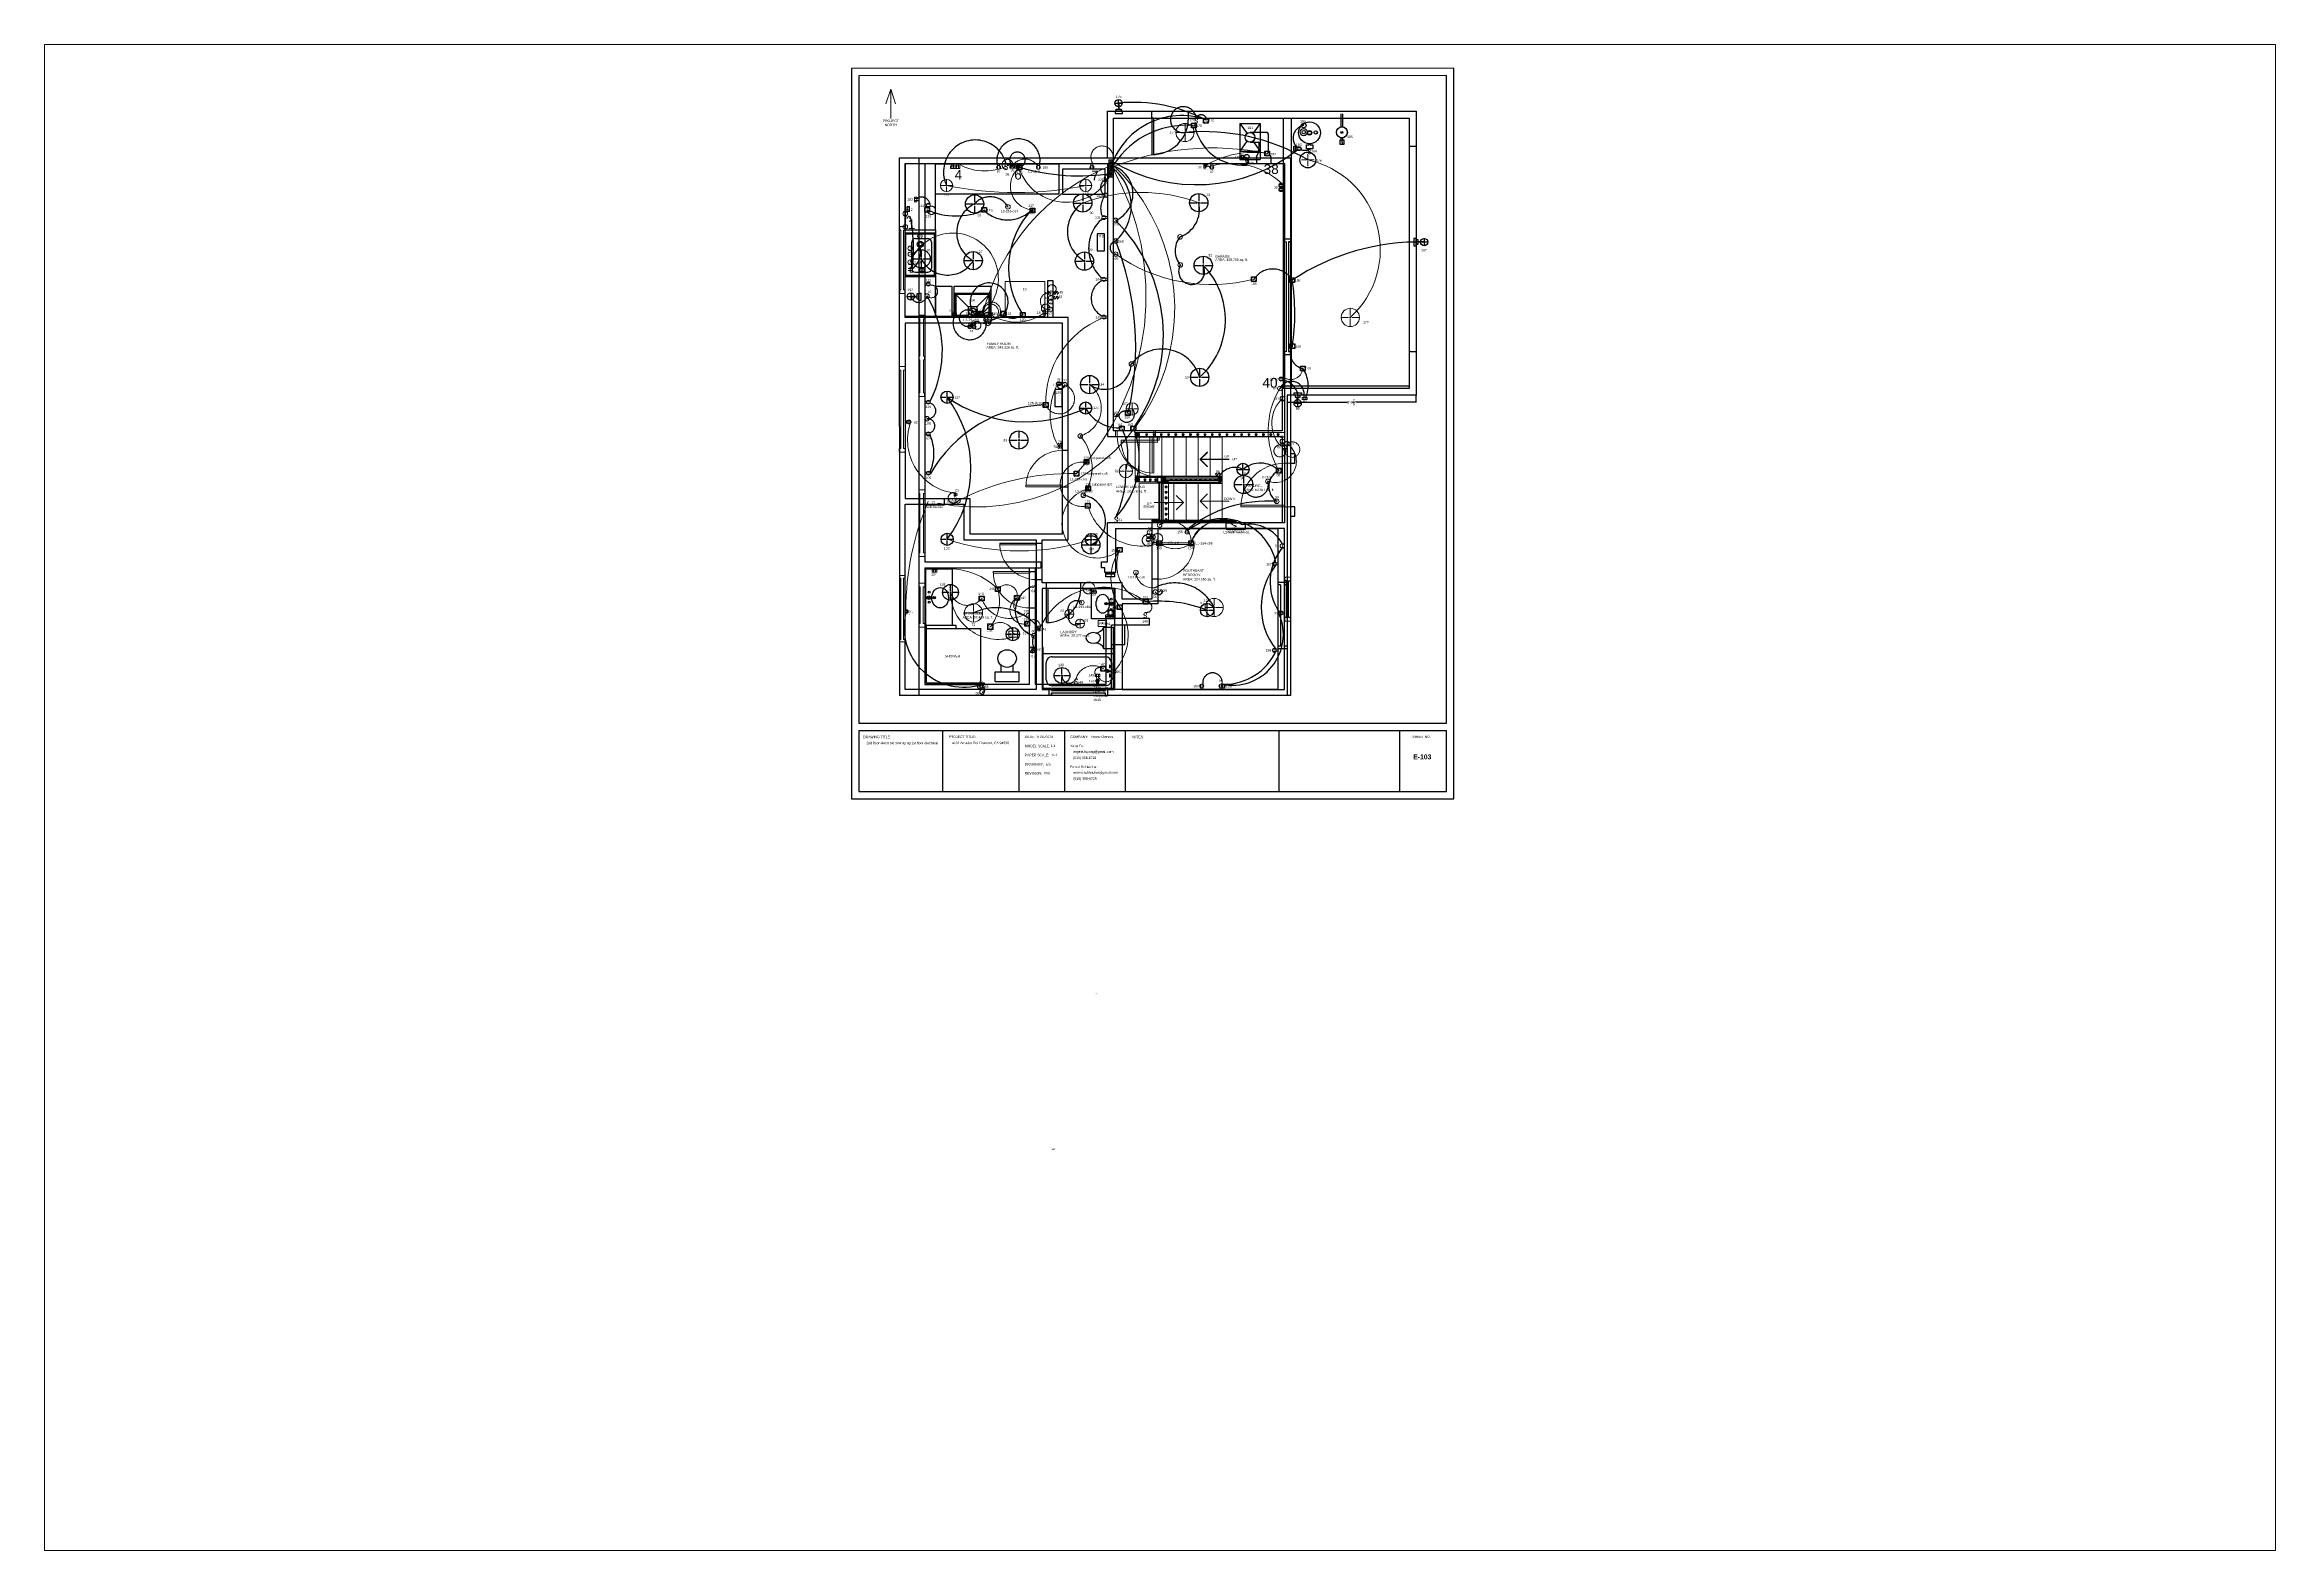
# Paper-space layout 'Layout1' of a CAD drawing. Header units: inches. Extents: x 1.06 to 9.55, y 0.72 to 6.45.
# The model-space entities are those that its viewports show. They can reach past a viewport. Long polylines and large blocks are cut down to what shows.
import ezdxf

# ---------------------------------------------------------------- set-up
doc = ezdxf.new("R2010")
doc.units = ezdxf.units.IN
doc.header["$MEASUREMENT"] = 0
doc.header["$PDMODE"] = 35
for name, pattern in [('ACAD_ISO02W100', [15, 12, -3]), ('CENTER2', [1.125, 0.75, -0.125, 0.125, -0.125]), ('DASHED', [0.75, 0.5, -0.25])]:
    doc.linetypes.add(name, pattern=pattern)
doc.layers.get('0').update_dxf_attribs({"color": 1, "lineweight": 9})
doc.layers.get('Defpoints').update_dxf_attribs({"lineweight": 9})
for name, color, linetype, lineweight in [('00-page-edge', 7, 'Continuous', 9), ('A101-Floorplan-1st-floor', 7, 'Continuous', 9), ('A101-Text', 7, 'Continuous', 9), ('A201-Floorplan-2nd-floor', 7, 'Continuous', 9), ('E101-Electrical-1st-floor', 7, 'Continuous', 9), ('E201-Electrical-2nd-floor', 7, 'Continuous', 9)]:
    doc.layers.add(name, color=color, linetype=linetype, lineweight=lineweight)
for name, color, linetype in [('Cover-Text-Tables', 7, 'Continuous'), ('Title Block', 7, 'Continuous'), ('Title Block Text', 7, 'Continuous')]:
    doc.layers.add(name, color=color, linetype=linetype)
doc.styles.add('Large', font='Arial Bold.ttf', dxfattribs={"height": 4})
doc.styles.add('Reg', font='Courier New.ttf', dxfattribs={"height": 1})
doc.styles.add('Small', font='Arial.ttf', dxfattribs={"height": 0.5})
doc.styles.get("Standard").update_dxf_attribs({"font": 'Arial.ttf', "height": 2})
doc.dimstyles.get("Standard").update_dxf_attribs({"dimtxt": 0.18, "dimasz": 0.1175, "dimexe": 0.18, "dimexo": 0.0625, "dimgap": 0.09, "dimtad": 0, "dimtoh": 1, "dimdec": 3, "dimzin": 0, "dimdsep": 46, "dimlunit": 4, "dimtxsty": 'Standard', "dimblk": 'ARCHTICK', "dimblk1": 'ARCHTICK', "dimblk2": 'ARCHTICK', "dimcen": 0.09, "dimadec": 1, "dimazin": 0, "dimtfac": 1, "dimtdec": 3, "dimtofl": 0, "dimtmove": 0, "dimatfit": 3, "dimfxl": 1, "dimtolj": 1, "dimtzin": 0, "dimarcsym": 0})

# ---------------------------------------------------------------- blocks, each defined once
blk = doc.blocks.new('duplex-for-freezer-on-2nd-floor')
at = {"layer": 'E201-Electrical-2nd-floor'}
for p, q in [((0, 0), (0, -4.4)), ((1.7, 0), (1.7, -4.4))]:
    blk.add_line(p, q, dxfattribs=at)
blk.add_circle((0.9, -3), 1.61, dxfattribs=at)
blk = doc.blocks.new('one-gfci-duplex')
at = {"layer": 'E101-Electrical-1st-floor'}
for p, q in [((0, 0), (0.2, 0)), ((0.2, 2), (2.2, 2)), ((0.2, -2), (0.2, 2)), ((0.2, 2), (2.2, 2)), ((3.9, 0.8), (0.2, 0.8)), ((0.2, 0.8), (3.9, 0.8)), ((2.2, 2), (2.2, -2)), ((3.9, -0.8), (0.2, -0.8)), ((2.2, -2), (0.2, -2))]:
    blk.add_line(p, q, dxfattribs=at)
blk = doc.blocks.new('240v-duplex')
at = {"layer": 'E101-Electrical-1st-floor'}
for p, q in [((0, 6.2), (0, 0)), ((0.6, 6.5), (0.6, 0)), ((1.4, 6.6), (1.4, 0)), ((2.2, 6.4), (2.2, 0))]:
    blk.add_line(p, q, dxfattribs=at)
blk.add_circle((1.2, 4.3), 2.25, dxfattribs=at)
blk = doc.blocks.new('*U12')
at = {"layer": 'E101-Electrical-1st-floor', "color": 0, "linetype": 'CENTER2', "lineweight": 30, "transparency": 16777216}
for p, q in [((-3.12, 0), (-0.6, 0)), ((0, 0.6), (0, 3.12)), ((0.6, 0), (3.12, 0)), ((0, -3.12), (0, -0.6))]:
    blk.add_line(p, q, dxfattribs=at)
at = {"layer": 'E101-Electrical-1st-floor', "color": 0, "linetype": 'Continuous', "lineweight": 30, "transparency": 16777216}
for p, q in [((-0.3, 0), (0.3, 0)), ((0, -0.3), (0, 0.3))]:
    blk.add_line(p, q, dxfattribs=at)
blk = doc.blocks.new('porch-led')
at = {"layer": 'E101-Electrical-1st-floor', "lineweight": 30}
for p, q in [((-2.8, 0, -84.5), (-2.8, 1.8, -84.5)), ((-2.8, 1.8, -84.5), (3.2, 1.8, -84.5)), ((3.2, 0, -84.5), (-2.8, 0, -84.5)), ((-2.1, 0, -84.5), (-2.1, -1.6, -84.5)), ((2, 0, -84.5), (-2.1, 0, -84.5)), ((2, -1.6, -84.5), (2, 0, -84.5)), ((3.2, 1.8, -84.5), (3.2, 0, -84.5)), ((-2.1, -1.6, -84.5), (2, -1.6, -84.5)), ((-0.3, -6.7, -84.5), (-0.3, -1.6, -84.5)), ((0.2, -6.7, -84.5), (0.2, -1.6, -84.5))]:
    blk.add_line(p, q, dxfattribs=at)
blk.add_circle((0, -6.7, -84.5), 3, dxfattribs=at)
at = {"layer": 'E101-Electrical-1st-floor', "linetype": 'CENTER2', "lineweight": 30}
blk.add_blockref('*U12', (0, -6.7, -84.5), dxfattribs=at)
blk = doc.blocks.new('driveway-area-led')
at = {"layer": 'E101-Electrical-1st-floor', "lineweight": 30}
for p, q in [((0, 2.8, -94.4), (-1.8, 2.8, -94.4)), ((-1.8, 2.8, -94.4), (-1.8, -3.2, -94.4)), ((0, -3.2, -94.4), (0, 2.8, -94.4)), ((0, 2.1, -94.4), (1.6, 2.1, -94.4)), ((0, -2.1, -94.4), (0, 2.1, -94.4)), ((1.6, 2.1, -94.4), (1.6, -2.1, -94.4)), ((6.7, 0.2, -94.4), (1.6, 0.2, -94.4)), ((-1.8, -3.2, -94.4), (0, -3.2, -94.4)), ((1.6, -2.1, -94.4), (0, -2.1, -94.4)), ((6.7, -0.2, -94.4), (1.6, -0.2, -94.4))]:
    blk.add_line(p, q, dxfattribs=at)
at = {"layer": 'E101-Electrical-1st-floor', "linetype": 'CENTER2', "lineweight": 30}
for p, q in [((6.1, 0, -94.4), (3.6, 0, -94.4)), ((6.7, 3.1, -94.4), (6.7, 0.6, -94.4)), ((9.8, 0, -94.4), (7.3, 0, -94.4)), ((6.7, -0.6, -94.4), (6.7, -3.1, -94.4))]:
    blk.add_line(p, q, dxfattribs=at)
at = {"layer": 'E101-Electrical-1st-floor', "linetype": 'Continuous', "lineweight": 30}
for p, q in [((7, 0, -94.4), (6.4, 0, -94.4)), ((6.7, 0.3, -94.4), (6.7, -0.3, -94.4))]:
    blk.add_line(p, q, dxfattribs=at)
at = {"layer": 'E101-Electrical-1st-floor', "lineweight": 30}
blk.add_circle((6.7, 0, -94.4), 3, dxfattribs=at)
blk = doc.blocks.new('refrigerator')
at = {"layer": 'A201-Floorplan-2nd-floor', "linetype": 'CENTER2'}
blk.add_lwpolyline([(0, 0), (-32.625, 0), (-32.625, 28.925), (0, 28.925)], close=True, dxfattribs=at)
blk = doc.blocks.new('stove')
at = {"layer": 'A201-Floorplan-2nd-floor', "linetype": 'CENTER2', "lineweight": 30}
blk.add_lwpolyline([(-30.3, 25), (0, 25), (0, 0), (-30.3, 0)], close=True, dxfattribs=at)
blk = doc.blocks.new('L2-dining-room-window')
at = {"layer": 'A201-Floorplan-2nd-floor', "lineweight": 30}
for p, q in [((0, -2.5), (0, 0)), ((0, 0), (4.8, 0)), ((4.8, 0), (4.8, -2.5)), ((3.2, -2.5), (4.8, -2.5)), ((3.2, -2.5), (3.2, -92.5)), ((4.8, -2.5), (3.2, -2.5)), ((0, -92.5), (0, -95)), ((0, -95), (4.8, -95)), ((3.2, -92.5), (4.8, -92.5)), ((4.8, -92.5), (3.2, -92.5)), ((4.8, -95), (4.8, -92.5))]:
    blk.add_line(p, q, dxfattribs=at)
at = {"layer": 'A201-Floorplan-2nd-floor'}
blk.add_lwpolyline([(0, -92.5), (1.6, -92.5), (1.6, -2.5), (0, -2.5)], dxfattribs=at)
blk = doc.blocks.new('L2-SE-bedroom-window')
at = {"lineweight": 30}
blk.add_line((0, -33.125), (0, -36.125), dxfattribs=at)
at = {"layer": 'A201-Floorplan-2nd-floor'}
for p, q in [((4.75, 0), (0, 0)), ((0, -36.125), (4.75, -36.125))]:
    blk.add_line(p, q, dxfattribs=at)
at = {"layer": 'A201-Floorplan-2nd-floor', "lineweight": 30}
for p, q in [((0, 0), (0, -3)), ((4.75, 0), (4.75, -3)), ((1.5, -3), (0, -3)), ((1.5, -33.125), (1.5, -3)), ((3.25, -3), (4.75, -3)), ((3.25, -33.125), (3.25, -3)), ((1.5, -33.125), (0, -33.125)), ((4.75, -33.125), (3.25, -33.125)), ((4.75, -33.125), (4.75, -36.125))]:
    blk.add_line(p, q, dxfattribs=at)
blk = doc.blocks.new('L2-bathroom-door')
at = {"lineweight": 30}
for p, q in [((0, -28), (0, 0)), ((1.2, 0), (0, 0)), ((0, 0), (0, 0)), ((1.2, -28), (1.2, 0))]:
    blk.add_line(p, q, dxfattribs=at)
blk.add_arc((0, 0), 28, 270, 0, dxfattribs=at)
blk = doc.blocks.new('L2-SE-bedroom')
at = {"layer": 'A201-Floorplan-2nd-floor'}
for p, q in [((30, 0), (0, 0)), ((0, 0), (0, -1.4)), ((0, -1.4), (30, -1.4))]:
    blk.add_line(p, q, dxfattribs=at)
blk.add_arc((0, 0), 30, 270, 0, dxfattribs=at)
blk = doc.blocks.new('L2-W-bedroom-door')
at = {"layer": 'A201-Floorplan-2nd-floor'}
for p, q in [((-156.2, -523.3), (-186.2, -523.3)), ((-186.2, -524.7), (-156.2, -524.7)), ((-156.2, -524.7), (-156.2, -523.3))]:
    blk.add_line(p, q, dxfattribs=at)
blk.add_arc((-156.2, -524.7), 30, 90, 180, dxfattribs=at)
blk = doc.blocks.new('L2-SW-bedroom-door')
at = {"layer": 'A201-Floorplan-2nd-floor', "lineweight": 30}
for p in [(-313.9, -549.4), (-283.9, -550.8)]:
    blk.add_line(p, (-283.9, -549.4), dxfattribs=at)
at = {"layer": 'A201-Floorplan-2nd-floor'}
blk.add_line((-313.9, -550.8), (-283.9, -550.8), dxfattribs=at)
blk.add_arc((-283.9, -549.4), 30, 180, 270, dxfattribs=at)
blk = doc.blocks.new('L1-bathroom-door')
at = {"layer": 'A101-Floorplan-1st-floor'}
for p, q in [((0, 0), (-30, 0)), ((0, -1.375), (-30, -1.375))]:
    blk.add_line(p, q, dxfattribs=at)
at = {"layer": 'A101-Floorplan-1st-floor', "lineweight": 30}
blk.add_line((0, 0), (0, -1.375), dxfattribs=at)
at = {"layer": 'A101-Floorplan-1st-floor'}
blk.add_arc((0, 0), 30, 180, 270, dxfattribs=at)
blk = doc.blocks.new('L2-SW-bedroom-window')
at = {"layer": 'A201-Floorplan-2nd-floor'}
for p, q in [((0, 54.5), (-4.7, 54.5)), ((-4.7, 52.5), (-3.7, 52.5)), ((-3.7, 2), (-3.7, 52.5)), ((-1.5, 2), (-1.5, 52.5)), ((-1.5, 52.5), (0, 52.5)), ((0, 52.5), (0, 54.5)), ((-3.7, 2), (-4.7, 2)), ((0, 0), (-4.7, 0)), ((0, 2), (-1.5, 2)), ((0, 0), (0, 2))]:
    blk.add_line(p, q, dxfattribs=at)
at = {"layer": 'A201-Floorplan-2nd-floor', "lineweight": 30}
for p, q in [((-4.7, 54.5), (-4.7, 52.5)), ((-4.7, 2), (-4.7, 0))]:
    blk.add_line(p, q, dxfattribs=at)
blk = doc.blocks.new('L2-bathroom-bath-tub')
at = {"lineweight": 30}
for p, q in [((-1, 0), (0, 0)), ((-58.7, 0), (-59.7, 0)), ((-58.7, -33.5), (-58.7, 0)), ((-58.7, -5), (-1, -5)), ((-56.3, -26.6), (-56.3, -12.8)), ((-51.3, -7.8), (-7.7, -7.8)), ((-2.7, -12.8), (-2.7, -26.6)), ((-1, -33.5), (-1, 0)), ((-58.7, -33.5), (-1, -33.5)), ((-7.7, -31.6), (-51.3, -31.6))]:
    blk.add_line(p, q, dxfattribs=at)
for centre, start, end in [((-51.3, -12.8), 90, 180), ((-7.7, -12.8), 0, 90), ((-51.3, -26.6), 180, 270), ((-7.7, -26.6), 270, 0)]:
    blk.add_arc(centre, 5, start, end, dxfattribs=at)
blk = doc.blocks.new('L2-bathroom-window')
at = {"lineweight": 30}
for p, q in [((0, 0), (0, 6)), ((0, 6), (2, 6)), ((2, 0), (0, 0)), ((2, 6), (2, 4)), ((2, 6), (2, 4)), ((2, 4), (46.2, 4)), ((2, 2), (2, 0)), ((2, 0), (2, 2)), ((2, 2), (46.2, 2)), ((48.2, 6), (46.2, 6)), ((46.2, 6), (46.2, 4)), ((46.2, 2), (46.2, 0)), ((46.2, 0), (48.2, 0)), ((48.2, 0), (48.2, 6))]:
    blk.add_line(p, q, dxfattribs=at)
blk = doc.blocks.new('L2-SW-bedroom-switch')
at = {"layer": 'E201-Electrical-2nd-floor'}
for p, q in [((-3.7, 0, -48.4), (-4.1, 0, -48.4)), ((-0.4, 0, -48.4), (0, 0, -48.4))]:
    blk.add_line(p, q, dxfattribs=at)
for centre, start, end in [((-2.9, 0, -48.4), 90, 360), ((-1.2, 0, -48.4), 90, 180), ((-1.2, 0, -48.4), 270, 90)]:
    blk.add_arc(centre, 0.84, start, end, dxfattribs=at)
blk = doc.blocks.new('L2-j-box-66')
at = {"layer": 'E201-Electrical-2nd-floor'}
blk.add_circle((-1.9, 0, -34.5), 1.9, dxfattribs=at)
at = {"layer": 'E201-Electrical-2nd-floor', "lineweight": 5, "style": 'Reg'}
blk.add_text('J', height=2, dxfattribs=at).set_placement((-3.1, -1.1, -34.5))
blk = doc.blocks.new('L2-j-box-65')
at = {"layer": 'E201-Electrical-2nd-floor'}
blk.add_circle((-1.9, 0, -39.1), 1.9, dxfattribs=at)
at = {"layer": 'E201-Electrical-2nd-floor', "lineweight": 5, "style": 'Reg'}
blk.add_text('J', height=2, dxfattribs=at).set_placement((-3.1, -1.1, -39.1))
blk = doc.blocks.new('L2-duplex-67')
at = {"layer": 'E201-Electrical-2nd-floor'}
for p, q in [((0, 0, -16.9), (-4.4, 0, -16.9)), ((0, -1.7, -16.9), (-4.4, -1.7, -16.9))]:
    blk.add_line(p, q, dxfattribs=at)
blk.add_circle((-3, -0.9, -16.9), 1.61, dxfattribs=at)
blk = doc.blocks.new('L2-j-box-68')
at = {"layer": 'E201-Electrical-2nd-floor'}
blk.add_circle((0, -1.9, -71.9), 1.9, dxfattribs=at)
at = {"layer": 'E201-Electrical-2nd-floor', "lineweight": 5, "style": 'Reg'}
blk.add_text('J', height=2, dxfattribs=at).set_placement((-1.3, -3, -71.9))
blk = doc.blocks.new('L2-duplex-70')
at = {"layer": 'E201-Electrical-2nd-floor'}
for p, q in [((-1.7, 0, -17.6), (-1.7, 4.4, -17.6)), ((0, 0, -17.6), (0, 4.4, -17.6))]:
    blk.add_line(p, q, dxfattribs=at)
blk.add_circle((-0.9, 3, -17.6), 1.61, dxfattribs=at)
blk = doc.blocks.new('L2-wall-heater-72')
at = {"layer": 'E201-Electrical-2nd-floor', "lineweight": 30}
for p, q in [((0, 4.75, -9.75), (16, 4.75, -9.75)), ((0, -0.5, -9.75), (0, 4.75, -9.75)), ((0, 0, -9.75), (16, 0, -9.75)), ((16, -0.5, -9.75), (16, 4.75, -9.75)), ((0, -0.5, -9.75), (16, -0.5, -9.75))]:
    blk.add_line(p, q, dxfattribs=at)
blk = doc.blocks.new('L2-ceiling-led-73')
at = {"layer": 'E201-Electrical-2nd-floor', "linetype": 'CENTER2'}
for p, q in [((-7.62, 0.75, -91.12), (-1.5, 0.75, -91.12)), ((0, 8.37, -91.12), (0, 2.25, -91.12)), ((1.5, 0.75, -91.12), (7.62, 0.75, -91.12)), ((0, -0.75, -91.12), (0, -6.87, -91.12))]:
    blk.add_line(p, q, dxfattribs=at)
at = {"layer": 'E201-Electrical-2nd-floor', "linetype": 'Continuous'}
for p, q in [((-0.75, 0.75, -91.12), (0.75, 0.75, -91.12)), ((0, 1.5, -91.12), (0, 0, -91.12))]:
    blk.add_line(p, q, dxfattribs=at)
at = {"layer": 'E201-Electrical-2nd-floor'}
blk.add_circle((0, 0.75, -91.12), 7.5, dxfattribs=at)
blk = doc.blocks.new('L2-bathroom-switch-58')
at = {"layer": 'E201-Electrical-2nd-floor'}
for p, q in [((0, -0.4, -47.4), (0, 0, -47.4)), ((0, -3.7, -47.4), (0, -4.1, -47.4))]:
    blk.add_line(p, q, dxfattribs=at)
for centre, start, end in [((0, -1.2, -47.4), 0, 180), ((0, -1.2, -47.4), 180, 270), ((0, -2.9, -47.4), 180, 90)]:
    blk.add_arc(centre, 0.84, start, end, dxfattribs=at)
blk = doc.blocks.new('*U44')
at = {"layer": 'E201-Electrical-2nd-floor', "color": 0, "linetype": 'CENTER2', "transparency": 16777216}
for p, q in [((-3.87, 0), (-0.75, 0)), ((0, 0.75), (0, 3.87)), ((0.75, 0), (3.87, 0)), ((0, -3.87), (0, -0.75))]:
    blk.add_line(p, q, dxfattribs=at)
at = {"layer": 'E201-Electrical-2nd-floor', "color": 0, "linetype": 'Continuous', "transparency": 16777216}
for p, q in [((-0.375, 0), (0.375, 0)), ((0, -0.375), (0, 0.375))]:
    blk.add_line(p, q, dxfattribs=at)
blk = doc.blocks.new('L2-bathroom-ceiling-led-62')
at = {"layer": 'E201-Electrical-2nd-floor'}
blk.add_circle((0.1, 0, -94.6), 3.75, dxfattribs=at)
at = {"layer": 'E201-Electrical-2nd-floor', "linetype": 'CENTER2', "rotation": 270}
blk.add_blockref('*U44', (0.1, 0, -94.6), dxfattribs=at)
blk = doc.blocks.new('*U46')
at = {"layer": 'E201-Electrical-2nd-floor', "color": 0, "linetype": 'CENTER2', "transparency": 16777216}
for p, q in [((-3.87, 0), (-0.75, 0)), ((0, 0.75), (0, 3.87)), ((0.75, 0), (3.87, 0)), ((0, -3.87), (0, -0.75))]:
    blk.add_line(p, q, dxfattribs=at)
at = {"layer": 'E201-Electrical-2nd-floor', "color": 0, "linetype": 'Continuous', "transparency": 16777216}
for p, q in [((-0.375, 0), (0.375, 0)), ((0, -0.375), (0, 0.375))]:
    blk.add_line(p, q, dxfattribs=at)
blk = doc.blocks.new('L2-bathroom-ceiling-led-63')
at = {"layer": 'E201-Electrical-2nd-floor'}
blk.add_circle((0, 0, -94.8), 3.75, dxfattribs=at)
at = {"layer": 'E201-Electrical-2nd-floor', "linetype": 'CENTER2', "rotation": 270}
blk.add_blockref('*U46', (0, 0, -94.8), dxfattribs=at)
blk = doc.blocks.new('L2-wall-heater-51')
at = {"layer": 'E201-Electrical-2nd-floor', "lineweight": 30}
for p, q in [((0, -0.5, -12.5), (0, 4.75, -12.5)), ((0, 4.75, -12.5), (16, 4.75, -12.5)), ((0, 0, -12.5), (16, 0, -12.5)), ((16, -0.5, -12.5), (16, 4.75, -12.5)), ((0, -0.5, -12.5), (16, -0.5, -12.5))]:
    blk.add_line(p, q, dxfattribs=at)
blk = doc.blocks.new('L2-duplex-53')
at = {"layer": 'E201-Electrical-2nd-floor'}
for p, q in [((0, 1.7, -16.6), (-4.4, 1.7, -16.6)), ((0, 0, -16.6), (-4.4, 0, -16.6))]:
    blk.add_line(p, q, dxfattribs=at)
blk.add_circle((-3, 0.9, -16.6), 1.61, dxfattribs=at)
blk = doc.blocks.new('L2-duplex-54')
at = {"layer": 'E201-Electrical-2nd-floor'}
for p, q in [((-1.7, 0, -16.6), (-1.7, 4.4, -16.6)), ((0, 0, -16.6), (0, 4.4, -16.6))]:
    blk.add_line(p, q, dxfattribs=at)
blk.add_circle((-0.9, 3, -16.6), 1.61, dxfattribs=at)
blk = doc.blocks.new('L2-basic-switch-56')
at = {"layer": 'E201-Electrical-2nd-floor'}
for p, q in [((0.4, 0, -43.5), (0, 0, -43.5)), ((3.7, 0, -43.5), (4.1, 0, -43.5))]:
    blk.add_line(p, q, dxfattribs=at)
for centre, start, end in [((1.2, 0, -43.5), 90, 270), ((2.9, 0, -43.5), 270, 180), ((1.2, 0, -43.5), 270, 0)]:
    blk.add_arc(centre, 0.84, start, end, dxfattribs=at)
blk = doc.blocks.new('L2-ceiling-led-57')
blk.add_circle((0, 0, -91.5), 7.5)
at = {"layer": 'E201-Electrical-2nd-floor', "linetype": 'CENTER2'}
for p, q in [((-7.62, 0, -91.5), (-1.5, 0, -91.5)), ((0, 7.62, -91.5), (0, 1.5, -91.5)), ((1.5, 0, -91.5), (7.62, 0, -91.5)), ((0, -1.5, -91.5), (0, -7.62, -91.5))]:
    blk.add_line(p, q, dxfattribs=at)
at = {"layer": 'E201-Electrical-2nd-floor', "linetype": 'Continuous'}
for p, q in [((-0.75, 0, -91.5), (0.75, 0, -91.5)), ((0, 0.75, -91.5), (0, -0.75, -91.5))]:
    blk.add_line(p, q, dxfattribs=at)
at = {"layer": 'E201-Electrical-2nd-floor'}
blk.add_circle((0, 0, -91.5), 7.5, dxfattribs=at)
blk = doc.blocks.new('L1-bathroom-window')
at = {"layer": 'A101-Floorplan-1st-floor'}
for p, q in [((0, 36), (-4.8, 36)), ((-3.7, 33), (-4.8, 33)), ((-3.7, 3), (-3.7, 33)), ((0, 33), (-1.2, 33)), ((-1.2, 3), (-1.2, 33)), ((-4.8, 3), (-3.7, 3)), ((-4.8, 0), (0, 0)), ((-1.2, 3), (0, 3))]:
    blk.add_line(p, q, dxfattribs=at)
at = {"layer": 'A101-Floorplan-1st-floor', "lineweight": 30}
for p, q in [((-4.8, 36), (-4.8, 33)), ((0, 36), (0, 33)), ((-4.8, 3), (-4.8, 0)), ((0, 3), (0, 0))]:
    blk.add_line(p, q, dxfattribs=at)
blk = doc.blocks.new('L1-family-room-window')
at = {"layer": 'A101-Floorplan-1st-floor'}
for p, q in [((0, 54.8), (-4.7, 54.8)), ((-3.9, 51.8), (-4.7, 51.8)), ((-3.9, 3), (-3.9, 51.8)), ((0, 51.8), (-0.9, 51.8)), ((-0.9, 3), (-0.9, 51.8)), ((-4.7, 3), (-3.9, 3)), ((-4.7, 0), (0, 0)), ((-0.9, 3), (0, 3))]:
    blk.add_line(p, q, dxfattribs=at)
at = {"layer": 'A101-Floorplan-1st-floor', "lineweight": 30}
for p, q in [((-4.7, 54.8), (-4.7, 51.8)), ((0, 54.8), (0, 51.8)), ((-4.7, 3), (-4.7, 0)), ((0, 3), (0, 0))]:
    blk.add_line(p, q, dxfattribs=at)
blk = doc.blocks.new('L1-family-room-patio-doors')
at = {"layer": 'A101-Floorplan-1st-floor'}
for p, q in [((0, 66.6), (-4.7, 66.6)), ((-3.9, 63.6), (-4.7, 63.6)), ((-3.9, 33.1), (-3.9, 63.6)), ((-0.9, 33.1), (-0.9, 63.6)), ((0, 63.6), (-0.9, 63.6)), ((-0.1, 66.6), (-0.1, 63.6)), ((-4.7, 33.1), (-3.9, 33.1)), ((-4.7, 30.1), (-3.9, 30.1)), ((-3.9, 3), (-3.9, 30.1)), ((-0.9, 33.1), (0, 33.1)), ((-0.9, 3), (-0.9, 30.1)), ((-0.9, 30.1), (0, 30.1)), ((-0.1, 33.1), (-0.1, 30.1)), ((-4.7, 3), (-3.9, 3)), ((-4.7, 0), (0, 0)), ((-0.9, 3), (0, 3)), ((-0.1, 3), (-0.1, 0))]:
    blk.add_line(p, q, dxfattribs=at)
at = {"layer": 'A101-Floorplan-1st-floor', "lineweight": 30}
for p, q in [((-4.7, 66.6), (-4.7, 63.6)), ((-4.7, 33.1), (-4.7, 30.1)), ((-4.7, 3), (-4.7, 0))]:
    blk.add_line(p, q, dxfattribs=at)
blk = doc.blocks.new('lower-landing-to-garage-door')
at = {"layer": 'A101-Floorplan-1st-floor'}
for p, q in [((30, 0), (28.6, 0)), ((30, 0), (30, -30)), ((28.6, 0), (28.6, -30))]:
    blk.add_line(p, q, dxfattribs=at)
blk.add_arc((30, 0), 30, 180, 270, dxfattribs=at)
blk = doc.blocks.new('garage-door-exit-to-trailer')
at = {"layer": 'A101-Floorplan-1st-floor', "lineweight": 30}
for p, q in [((0, 0), (0, -30)), ((1.2, 0), (0, 0)), ((1.2, 0), (1.2, -30))]:
    blk.add_line(p, q, dxfattribs=at)
blk.add_arc((0, 0), 30, 270, 0, dxfattribs=at)
blk = doc.blocks.new('spandrel-door')
at = {"layer": 'A101-Floorplan-1st-floor'}
for p, q in [((0, 0), (-30, 0)), ((0, -1.4), (0, 0)), ((0, -1.4), (-30, -1.4))]:
    blk.add_line(p, q, dxfattribs=at)
blk.add_arc((0, 0), 30, 180, 270, dxfattribs=at)
blk = doc.blocks.new('brick-facade-right-of-front-door')
at = {"lineweight": 30}
for p, q in [((3.625, 7.625), (0, 7.625)), ((0, 7.625), (0, 0)), ((0, 0), (3.625, 0)), ((3.625, 0), (3.625, 7.625))]:
    blk.add_line(p, q, dxfattribs=at)
blk = doc.blocks.new('brick-facade-left-of-front-door')
at = {"lineweight": 30}
for p, q in [((3.625, 0), (0, 0)), ((0, 0), (0, -7.625)), ((3.625, -7.625), (3.625, 0)), ((0, -7.625), (3.625, -7.625))]:
    blk.add_line(p, q, dxfattribs=at)
blk = doc.blocks.new('L1-toilet')
at = {"lineweight": 30}
for p, q in [((-19.6, 0), (-19.6, 8)), ((-19.6, 8), (0, 8)), ((-19.6, 0), (0, 0)), ((-14.8, 8), (-14.8, 13.4)), ((-4.8, 8), (-4.8, 13.4)), ((0, 0), (0, 8))]:
    blk.add_line(p, q, dxfattribs=at)
blk.add_ellipse((-9.8, 18.9), major_axis=(7.62, 0), ratio=0.95082, dxfattribs=at)
blk = doc.blocks.new('L1-bathroom-sink-faucets-bowl')
at = {"lineweight": 30}
for p, q in [((2.2, 0.2), (6, 0.2)), ((6, 0.2), (6, -0.2)), ((2.2, -0.2), (6, -0.2))]:
    blk.add_line(p, q, dxfattribs=at)
for centre, radius in [((1.5, 0), 1.5), ((1.5, 0), 0.75), ((1.8, 4.6), 0.75), ((6, 0), 1), ((1.8, -3.7), 0.75)]:
    blk.add_circle(centre, radius, dxfattribs=at)
blk.add_ellipse((10.8, 0), major_axis=(0, -8.38), ratio=0.820896, dxfattribs=at)
blk = doc.blocks.new('L1-granite-splash-and-counter')
at = {"layer": 'A101-Floorplan-1st-floor', "lineweight": 30}
for p, q in [((0, 0), (22.6, 0)), ((0, 0), (0, -0.9)), ((22.6, 0), (22.6, -47.1)), ((0, -0.9), (22.6, -0.9)), ((0, -0.9), (0, -47.1)), ((0.9, -47.1), (0.9, -0.9)), ((0, -47.1), (0.9, -47.1)), ((0.9, -47.1), (22.6, -47.1))]:
    blk.add_line(p, q, dxfattribs=at)
blk = doc.blocks.new('L1-shower-tiles-and-glass-walls')
at = {"layer": 'A101-Floorplan-1st-floor', "lineweight": 30}
for p, q in [((1.4, 48.8), (0, 48.8)), ((0, 48.8), (0, 48.8)), ((0, 48.8), (0, 0)), ((1.4, 1.4), (1.4, 48.8)), ((1.4, 48.8), (25.6, 48.8)), ((1.4, 46), (46.1, 46)), ((25.6, 48.8), (25.6, 46)), ((46.1, 1.4), (46.1, 46)), ((0, 0), (48.9, 0)), ((1.4, 1.4), (48.9, 1.4)), ((48.9, 1.4), (48.9, 0))]:
    blk.add_line(p, q, dxfattribs=at)
blk = doc.blocks.new('L2-bathroom-sink')
at = {"lineweight": 30}
for p, q in [((-19, -25), (-19, 0)), ((-19, 0), (0, 0)), ((-0.8, 0), (-0.8, -25)), ((0, 0), (0, -25)), ((-3.4, -12.2), (-7.2, -12.2)), ((-7.2, -12.8), (-7.2, -12.2)), ((-3.4, -12.8), (-7.2, -12.8)), ((0, -25), (-19, -25))]:
    blk.add_line(p, q, dxfattribs=at)
for centre, radius in [((-7.2, -12.5), 1), ((-2.7, -12.5), 1.5), ((-2.9, -8.8), 0.75), ((-2.9, -17.1), 0.75), ((-2.7, -12.5), 0.75)]:
    blk.add_circle(centre, radius, dxfattribs=at)
blk.add_ellipse((-9.9, -12.5), major_axis=(0, 7.83), ratio=0.682565, dxfattribs=at)
blk = doc.blocks.new('L2-toilet')
at = {"layer": 'A201-Floorplan-2nd-floor', "lineweight": 30}
for p, q in [((-7.8, 0), (-7.8, 17.8)), ((-7.8, 17.8), (0, 17.8)), ((0, 0), (-7.8, 0)), ((0, 17.8), (0, 0))]:
    blk.add_line(p, q, dxfattribs=at)
for centre, start, end in [((-14.4, 20.3), 267.5527, 339.3943), ((-14.4, -2.5), 20.6057, 92.4473)]:
    blk.add_arc(centre, 7.15, start, end, dxfattribs=at)
blk.add_ellipse((-16.4, 8.9), major_axis=(-6.05, 0), ratio=0.722961, start_param=4.712389, end_param=10.995574, dxfattribs=at)
blk = doc.blocks.new('L2-tub-hot-faucet')
at = {"layer": 'A201-Floorplan-2nd-floor', "lineweight": 30}
for p, q in [((-1.3, 1.4), (-1.5, 1.4)), ((-1.5, 1.4), (-1.5, -0.9)), ((-1.3, 1.4), (-1.3, -0.9)), ((0, 0.5), (-1.3, 0.5)), ((0, 0), (-1.3, 0)), ((-1.3, -0.9), (-1.3, 0)), ((-1.3, -0.9), (-1.5, -0.9))]:
    blk.add_line(p, q, dxfattribs=at)
blk = doc.blocks.new('L2-tub-faucets-and-drain')
at = {"layer": 'A201-Floorplan-2nd-floor', "lineweight": 30}
for p, q in [((0, 0.2), (3.1, 0.2)), ((0, 0.2), (0, -0.2)), ((0, -0.2), (3.1, -0.2))]:
    blk.add_line(p, q, dxfattribs=at)
blk.add_circle((0, 0), 1.25, dxfattribs=at)
at = {"lineweight": 30}
for p in [(3.1, 3.5), (3.1, -4)]:
    blk.add_blockref('L2-tub-hot-faucet', p, dxfattribs=at)
blk = doc.blocks.new('*U73')
at = {"layer": 'E101-Electrical-1st-floor', "color": 0, "linetype": 'CENTER2', "transparency": 16777216}
for p, q in [((-5.62, 0), (-1.1, 0)), ((0, 1.1), (0, 5.62)), ((1.1, 0), (5.62, 0)), ((0, -5.62), (0, -1.1))]:
    blk.add_line(p, q, dxfattribs=at)
at = {"layer": 'E101-Electrical-1st-floor', "color": 0, "linetype": 'Continuous', "transparency": 16777216}
for p, q in [((-0.55, 0), (0.55, 0)), ((0, -0.55), (0, 0.55))]:
    blk.add_line(p, q, dxfattribs=at)
blk = doc.blocks.new('L1-landing-led-92')
at = {"layer": 'E101-Electrical-1st-floor'}
blk.add_circle((0, 0, -82.1), 5.5, dxfattribs=at)
at = {"layer": 'E101-Electrical-1st-floor', "linetype": 'CENTER2'}
blk.add_blockref('*U73', (0, 0, -82.1), dxfattribs=at)
blk = doc.blocks.new('L1-switch-165')
at = {"layer": 'E101-Electrical-1st-floor'}
for p, q in [((0.4, 0, -51.6), (0, 0, -51.6)), ((4.1, 0, -51.6), (4.5, 0, -51.6))]:
    blk.add_line(p, q, dxfattribs=at)
for centre, start, end in [((1.3, 0, -51.6), 90, 270), ((3.2, 0, -51.6), 270, 180), ((1.3, 0, -51.6), 270, 0)]:
    blk.add_arc(centre, 0.916, start, end, dxfattribs=at)
blk = doc.blocks.new('L2-duplex-40')
at = {"layer": 'E201-Electrical-2nd-floor'}
for p, q in [((0, 1.7, -15.9), (-4.4, 1.7, -15.9)), ((0, 0, -15.9), (-4.4, 0, -15.9))]:
    blk.add_line(p, q, dxfattribs=at)
blk.add_circle((-3, 0.9, -15.9), 1.61, dxfattribs=at)
blk = doc.blocks.new('L2-duplex-40-to-porch-led')
at = {"layer": 'E101-Electrical-1st-floor'}
for p, q in [((0, 0), (-4.4, 0)), ((0, -1.7), (-4.4, -1.7))]:
    blk.add_line(p, q, dxfattribs=at)
blk.add_circle((-3, -0.9), 1.61, dxfattribs=at)
blk = doc.blocks.new('L1-switch-173')
at = {"layer": 'E101-Electrical-1st-floor'}
for p, q in [((0, -0.4, -43), (0, 0, -43)), ((0, -4.1, -43), (0, -4.5, -43))]:
    blk.add_line(p, q, dxfattribs=at)
for centre, start, end in [((0, -1.3, -43), 0, 180), ((0, -1.3, -43), 180, 270), ((0, -3.2, -43), 180, 90)]:
    blk.add_arc(centre, 0.916, start, end, dxfattribs=at)
blk = doc.blocks.new('outdoor-led-175')
at = {"layer": 'E101-Electrical-1st-floor', "linetype": 'CENTER2', "lineweight": 30}
for p, q in [((-3.1, 6.7, -104.6), (-0.6, 6.7, -104.6)), ((0, 7.3, -104.6), (0, 9.8, -104.6)), ((0, 3.6, -104.6), (0, 6.1, -104.6)), ((0.6, 6.7, -104.6), (3.1, 6.7, -104.6))]:
    blk.add_line(p, q, dxfattribs=at)
at = {"layer": 'E101-Electrical-1st-floor', "lineweight": 30}
for p, q in [((-2.8, 0, -104.6), (-2.8, -1.8, -104.6)), ((3.2, 0, -104.6), (-2.8, 0, -104.6)), ((-2.1, 0, -104.6), (-2.1, 1.6, -104.6)), ((-2.1, 1.6, -104.6), (2.1, 1.6, -104.6)), ((2.1, 0, -104.6), (-2.1, 0, -104.6)), ((-0.2, 6.7, -104.6), (-0.2, 1.6, -104.6)), ((0.3, 6.7, -104.6), (0.3, 1.6, -104.6)), ((2.1, 1.6, -104.6), (2.1, 0, -104.6)), ((3.2, -1.8, -104.6), (3.2, 0, -104.6)), ((-2.8, -1.8, -104.6), (3.2, -1.8, -104.6))]:
    blk.add_line(p, q, dxfattribs=at)
at = {"layer": 'E101-Electrical-1st-floor', "linetype": 'Continuous', "lineweight": 30}
for p, q in [((-0.3, 6.7, -104.6), (0.3, 6.7, -104.6)), ((0, 6.4, -104.6), (0, 7, -104.6))]:
    blk.add_line(p, q, dxfattribs=at)
at = {"layer": 'E101-Electrical-1st-floor', "lineweight": 30}
blk.add_circle((0, 6.7, -104.6), 3, dxfattribs=at)
blk = doc.blocks.new('L2-furnace-register-38-and-duct')
at = {"layer": 'A201-Floorplan-2nd-floor', "lineweight": 30}
for p, q in [((9, 25.6), (-5.4, 25.6)), ((10, 24.2), (9, 25.6)), ((10, 9.6), (10, 24.2)), ((-5.3, 17.6), (2.1, 17.6)), ((0, 5.6), (2, 9.6)), ((0, 5.6), (0, 0)), ((2, 9.6), (2.1, 17.6)), ((11.9, 5.6), (10, 9.6)), ((11.9, 5.6), (11.9, 0))]:
    blk.add_line(p, q, dxfattribs=at)
blk = doc.blocks.new('L2-switch-1')
at = {"layer": 'E201-Electrical-2nd-floor'}
for p, q in [((0.4, 0, -43.5), (0, 0, -43.5)), ((4.1, 0, -43.5), (4.5, 0, -43.5))]:
    blk.add_line(p, q, dxfattribs=at)
for centre, start, end in [((1.3, 0, -43.5), 90, 270), ((3.2, 0, -43.5), 270, 180), ((1.3, 0, -43.5), 270, 0)]:
    blk.add_arc(centre, 0.916, start, end, dxfattribs=at)
blk = doc.blocks.new('L2-gfci-duplex-2')
at = {"layer": 'E201-Electrical-2nd-floor'}
for p, q in [((0, 0, -43.5), (3.7, 0, -43.5)), ((3.7, 1.2, -43.5), (1.8, 1.2, -43.5)), ((1.8, -2.7, -43.5), (1.8, 1.2, -43.5)), ((0, -1.6, -43.5), (3.7, -1.6, -43.5))]:
    blk.add_line(p, q, dxfattribs=at)
at = {"layer": 'E201-Electrical-2nd-floor', "elevation": -43.5}
blk.add_lwpolyline([(1.8, -2.7), (1.8, 1.2), (3.7, 1.2), (3.7, -2.7)], close=True, dxfattribs=at)
blk = doc.blocks.new('L2-north-kitchen-butcher-block')
at = {"layer": 'A201-Floorplan-2nd-floor', "linetype": 'CENTER2', "lineweight": 30}
blk.add_lwpolyline([(0, -25), (-101.3, -25), (-101.3, 0), (0, 0)], close=True, dxfattribs=at)
blk = doc.blocks.new('L2-kitchen-NW-butcher-block')
at = {"layer": 'A201-Floorplan-2nd-floor', "linetype": 'CENTER2', "lineweight": 30}
blk.add_lwpolyline([(25, -54.2), (25, 0), (0, 0), (0, -54.2)], close=True, dxfattribs=at)
blk = doc.blocks.new('L2-kitchen-butcher-block-sink')
at = {"layer": 'A201-Floorplan-2nd-floor', "linetype": 'CENTER2', "lineweight": 30}
blk.add_lwpolyline([(0, 71.3625), (25, 71.3625), (25, 0), (0, 0)], close=True, dxfattribs=at)
blk = doc.blocks.new('L2-butcher-block-west-stove')
at = {"layer": 'A201-Floorplan-2nd-floor', "linetype": 'CENTER2', "lineweight": 30}
for p, q in [((13.7, 24.6), (0, 24.6)), ((0, 0), (0, 24.6)), ((13.7, 0), (13.7, 24.6)), ((13.7, 0), (0, 0))]:
    blk.add_line(p, q, dxfattribs=at)
blk = doc.blocks.new('smart-hood')
at = {"lineweight": 30}
for p, q in [((11.15625, 8), (11.15625, 0)), ((18.15625, 8), (11.15625, 8)), ((18.15625, 8), (18.15625, 0))]:
    blk.add_line(p, q, dxfattribs=at)
blk.add_lwpolyline([(0, 0), (29.3125, 0), (29.3125, 19), (0, 19)], close=True, dxfattribs=at)
blk.add_lwpolyline([(18.15625, 1), (28.3125, 1), (28.3125, 18), (1, 18), (1, 1), (11.15625, 1)], dxfattribs=at)
blk.add_circle((14.65625, 4), 3, dxfattribs=at)
blk = doc.blocks.new('L2-stove-exhaust-hood')
at = {"layer": 'A201-Floorplan-2nd-floor', "lineweight": 30}
for p, q in [((0, 8), (-10.15625, 18)), ((-10.15625, 1), (0, 0)), ((17.15625, 18), (7, 8)), ((7, 0), (17.15625, 1))]:
    blk.add_line(p, q, dxfattribs=at)
blk.add_blockref('smart-hood', (-11.15625, 0), dxfattribs=at)
blk = doc.blocks.new('L2-gfci-duplex-4')
at = {"layer": 'E201-Electrical-2nd-floor'}
for p, q in [((-3.9, 0, -48.9), (-3.9, -2, -48.9)), ((3.9, 0, -48.9), (-3.9, 0, -48.9)), ((-2.7, 1.8, -48.9), (-2.7, -2, -48.9)), ((-1.2, 1.8, -48.9), (-1.2, -2, -48.9)), ((0, -2, -48.9), (0, 0, -48.9)), ((1.2, 1.7, -48.9), (1.2, -2, -48.9)), ((2.7, 1.7, -48.9), (2.7, -2, -48.9)), ((3.9, -2, -48.9), (3.9, 0, -48.9)), ((-3.9, -2, -48.9), (3.9, -2, -48.9))]:
    blk.add_line(p, q, dxfattribs=at)
blk = doc.blocks.new('L2-gfci-duplex-6')
at = {"layer": 'E201-Electrical-2nd-floor'}
for p, q in [((-3.9, 0, -49.4), (-3.9, -2, -49.4)), ((3.9, 0, -49.4), (-3.9, 0, -49.4)), ((-2.7, 1.7, -49.4), (-2.7, -2, -49.4)), ((-1.2, 1.7, -49.4), (-1.2, -2, -49.4)), ((0, -2, -49.4), (0, 0, -49.4)), ((1.2, 1.7, -49.4), (1.2, -2, -49.4)), ((2.7, 1.7, -49.4), (2.7, -2, -49.4)), ((3.9, -2, -49.4), (3.9, 0, -49.4)), ((-3.9, -2, -49.4), (3.9, -2, -49.4))]:
    blk.add_line(p, q, dxfattribs=at)
blk = doc.blocks.new('L2-gfci-duplex-10')
at = {"layer": 'E201-Electrical-2nd-floor'}
for p, q in [((0, 1.6), (3.7, 1.6)), ((0, 0), (3.7, 0)), ((3.7, 2.7), (1.8, 2.7)), ((1.8, -1.2), (1.8, 2.7))]:
    blk.add_line(p, q, dxfattribs=at)
blk.add_lwpolyline([(1.8, -1.2), (1.8, 2.7), (3.7, 2.7), (3.7, -1.2)], close=True, dxfattribs=at)
blk = doc.blocks.new('L2-gfci-duplex-9')
at = {"layer": 'E201-Electrical-2nd-floor'}
for p, q in [((0, 0), (0, -1.9)), ((3.9, 0), (0, 0)), ((1.2, -3.7), (1.2, 0)), ((2.7, -3.7), (2.7, 0)), ((3.9, -1.9), (3.9, 0)), ((3.9, -1.9), (0, -1.9))]:
    blk.add_line(p, q, dxfattribs=at)
blk = doc.blocks.new('L2-cabinet-holding-kitchen-sink')
at = {"layer": 'A201-Floorplan-2nd-floor', "lineweight": -3}
for points in [[(0, 0), (0, 35.6), (-24.4, 35.6), (-24.4, 0)], [(-23.8, 0.6), (-23.8, 34.9), (-0.6, 34.9), (-0.6, 0.6)]]:
    blk.add_lwpolyline(points, close=True, dxfattribs=at)
blk = doc.blocks.new('L2-insinkerator')
at = {"layer": 'E201-Electrical-2nd-floor', "lineweight": -3}
blk.add_circle((0, 2.5), 2.53, dxfattribs=at)
blk = doc.blocks.new('L2-kitchen-sink-and-drain')
at = {"layer": 'A201-Floorplan-2nd-floor', "lineweight": -3}
for p, q in [((-6.9375, -19.96875), (-6.9375, 1.71875)), ((-3.9375, 4.71875), (6.28125, 4.71875)), ((9.28125, 1.71875), (9.28125, -19.96875)), ((-3.9375, -22.96875), (6.28125, -22.96875))]:
    blk.add_line(p, q, dxfattribs=at)
blk.add_circle((0, 0), 1.45459, dxfattribs=at)
for centre, start, end in [((-3.9375, 1.71875), 90, 180), ((6.28125, 1.71875), 0, 90), ((-3.9375, -19.96875), 180, 270), ((6.28125, -19.96875), 270, 0)]:
    blk.add_arc(centre, 3, start, end, dxfattribs=at)
blk = doc.blocks.new('L2-gfci-duplex-18')
at = {"layer": 'E201-Electrical-2nd-floor'}
for p, q in [((-3.7, 2.7, -29.8), (-1.8, 2.7, -29.8)), ((-1.8, 2.7, -29.8), (-3.7, 2.7, -29.8)), ((-3.7, 2.7, -29.8), (-3.7, -1.2, -29.8)), ((0, 1.6, -29.8), (-3.7, 1.6, -29.8)), ((0, 1.6, -29.8), (-3.7, 1.6, -29.8)), ((0, 0, -29.8), (-3.7, 0, -29.8)), ((-1.8, 2.7, -29.8), (-1.8, -1.2, -29.8)), ((-3.7, -1.2, -29.8), (-1.8, -1.2, -29.8))]:
    blk.add_line(p, q, dxfattribs=at)
blk = doc.blocks.new('L2-gfci-duplex-23')
at = {"layer": 'E201-Electrical-2nd-floor'}
for p, q in [((-1.2, 3.7, -56.5), (-1.2, 1.8, -56.5)), ((2.7, 3.7, -56.5), (-1.2, 3.7, -56.5)), ((2.7, 1.8, -56.5), (-1.2, 1.8, -56.5)), ((0, 0, -56.5), (0, 3.7, -56.5)), ((1.6, 0, -56.5), (1.6, 3.7, -56.5)), ((2.7, 1.8, -56.5), (2.7, 3.7, -56.5))]:
    blk.add_line(p, q, dxfattribs=at)
blk = doc.blocks.new('L2-j-box-22')
at = {"layer": 'E201-Electrical-2nd-floor'}
blk.add_circle((0, -1.9), 1.9, dxfattribs=at)
at = {"layer": 'E201-Electrical-2nd-floor', "lineweight": 5, "style": 'Reg'}
blk.add_text('J', height=2, dxfattribs=at).set_placement((-1.3, -3))
blk = doc.blocks.new('L2-j-box-21')
at = {"layer": 'E201-Electrical-2nd-floor'}
blk.add_circle((0, -1.9), 1.9, dxfattribs=at)
at = {"layer": 'E201-Electrical-2nd-floor', "lineweight": 5, "style": 'Reg'}
blk.add_text('J', height=2, dxfattribs=at).set_placement((-1.3, -3))
blk = doc.blocks.new('L2-gfci-duplex-25')
at = {"layer": 'E201-Electrical-2nd-floor'}
for p, q in [((-1.2, 3.7, -56.5), (-1.2, 1.8, -56.5)), ((2.7, 3.7, -56.5), (-1.2, 3.7, -56.5)), ((2.7, 1.8, -56.5), (-1.2, 1.8, -56.5)), ((0, 0, -56.5), (0, 3.7, -56.5)), ((1.6, 0, -56.5), (1.6, 3.7, -56.5)), ((2.7, 1.8, -56.5), (2.7, 3.7, -56.5))]:
    blk.add_line(p, q, dxfattribs=at)
blk = doc.blocks.new('*U117')
at = {"layer": 'E201-Electrical-2nd-floor', "color": 0, "linetype": 'CENTER2', "lineweight": -3, "transparency": 16777216}
for p, q in [((-7.62, 0), (-1.5, 0)), ((0, 1.5), (0, 7.62)), ((1.5, 0), (7.62, 0)), ((0, -7.62), (0, -1.5))]:
    blk.add_line(p, q, dxfattribs=at)
at = {"layer": 'E201-Electrical-2nd-floor', "color": 0, "linetype": 'Continuous', "lineweight": -3, "transparency": 16777216}
for p, q in [((-0.75, 0), (0.75, 0)), ((0, -0.75), (0, 0.75))]:
    blk.add_line(p, q, dxfattribs=at)
blk = doc.blocks.new('L2-ceiling-led-26')
at = {"layer": 'E201-Electrical-2nd-floor', "lineweight": -3}
blk.add_circle((0, 0, -94.5), 7.5, dxfattribs=at)
at = {"layer": 'E201-Electrical-2nd-floor', "linetype": 'CENTER2', "lineweight": -3, "rotation": 270}
blk.add_blockref('*U117', (0, 0, -94.5), dxfattribs=at)
blk = doc.blocks.new('*U119')
at = {"layer": 'E201-Electrical-2nd-floor', "color": 0, "linetype": 'CENTER2', "lineweight": -3, "transparency": 16777216}
for p, q in [((-7.62, 0), (-1.5, 0)), ((0, 1.5), (0, 7.62)), ((1.5, 0), (7.62, 0)), ((0, -7.62), (0, -1.5))]:
    blk.add_line(p, q, dxfattribs=at)
at = {"layer": 'E201-Electrical-2nd-floor', "color": 0, "linetype": 'Continuous', "lineweight": -3, "transparency": 16777216}
for p, q in [((-0.75, 0), (0.75, 0)), ((0, -0.75), (0, 0.75))]:
    blk.add_line(p, q, dxfattribs=at)
blk = doc.blocks.new('L2-ceiling-led-27')
at = {"layer": 'E201-Electrical-2nd-floor', "lineweight": -3}
blk.add_circle((0, 0, -93.5), 7.5, dxfattribs=at)
at = {"layer": 'E201-Electrical-2nd-floor', "linetype": 'CENTER2', "lineweight": -3, "rotation": 270}
blk.add_blockref('*U119', (0, 0, -93.5), dxfattribs=at)
blk = doc.blocks.new('*U121')
at = {"layer": 'E201-Electrical-2nd-floor', "color": 0, "linetype": 'CENTER2', "lineweight": -3, "transparency": 16777216}
for p, q in [((-7.62, 0), (-1.5, 0)), ((0, 1.5), (0, 7.62)), ((1.5, 0), (7.62, 0)), ((0, -7.62), (0, -1.5))]:
    blk.add_line(p, q, dxfattribs=at)
at = {"layer": 'E201-Electrical-2nd-floor', "color": 0, "linetype": 'Continuous', "lineweight": -3, "transparency": 16777216}
for p, q in [((-0.75, 0), (0.75, 0)), ((0, -0.75), (0, 0.75))]:
    blk.add_line(p, q, dxfattribs=at)
blk = doc.blocks.new('L2-ceiling-led-28')
at = {"layer": 'E201-Electrical-2nd-floor', "lineweight": -3}
blk.add_circle((0, 0, -93.9), 7.5, dxfattribs=at)
at = {"layer": 'E201-Electrical-2nd-floor', "linetype": 'CENTER2', "lineweight": -3, "rotation": 270}
blk.add_blockref('*U121', (0, 0, -93.9), dxfattribs=at)
blk = doc.blocks.new('L2-j-box-14')
at = {"layer": 'E201-Electrical-2nd-floor'}
blk.add_circle((0, -1.9), 1.9, dxfattribs=at)
at = {"layer": 'E201-Electrical-2nd-floor', "lineweight": 5, "style": 'Reg'}
blk.add_text('J', height=2, dxfattribs=at).set_placement((-1.1, -2.8))
blk = doc.blocks.new('L2-j-box-13')
at = {"layer": 'E201-Electrical-2nd-floor'}
blk.add_circle((0, 0), 1.9, dxfattribs=at)
at = {"layer": 'E201-Electrical-2nd-floor', "lineweight": 5, "style": 'Reg'}
blk.add_text('J', height=2, dxfattribs=at).set_placement((-1.2, -1))
blk = doc.blocks.new('L2-j-box-12')
at = {"layer": 'E201-Electrical-2nd-floor'}
blk.add_circle((0, 0), 1.9, dxfattribs=at)
at = {"layer": 'E201-Electrical-2nd-floor', "lineweight": 5, "style": 'Reg'}
blk.add_text('J', height=2, dxfattribs=at).set_placement((-1.3, -0.8))
blk = doc.blocks.new('L2-j-box-11')
at = {"layer": 'E201-Electrical-2nd-floor'}
blk.add_circle((0, 0), 1.9, dxfattribs=at)
at = {"layer": 'E201-Electrical-2nd-floor', "lineweight": 5, "style": 'Reg'}
blk.add_text('J', height=2, dxfattribs=at).set_placement((-1.3, -1.1))
blk = doc.blocks.new('L2-j-box-15')
at = {"layer": 'E201-Electrical-2nd-floor'}
blk.add_circle((0, 0), 1.9, dxfattribs=at)
at = {"layer": 'E201-Electrical-2nd-floor', "lineweight": 5, "style": 'Reg'}
blk.add_text('J', height=2, dxfattribs=at).set_placement((-1.3, -1.1))
blk = doc.blocks.new('L2-j-box-16')
at = {"layer": 'E201-Electrical-2nd-floor'}
blk.add_circle((0, 0), 1.9, dxfattribs=at)
at = {"layer": 'E201-Electrical-2nd-floor', "lineweight": 5, "style": 'Reg'}
blk.add_text('J', height=2, dxfattribs=at).set_placement((-1.3, -1.1))
blk = doc.blocks.new('*U125')
at = {"layer": 'E201-Electrical-2nd-floor', "color": 0, "linetype": 'CENTER2', "lineweight": -3, "transparency": 16777216}
for p, q in [((-7.62, 0), (-1.5, 0)), ((0, 1.5), (0, 7.62)), ((1.5, 0), (7.62, 0)), ((0, -7.62), (0, -1.5))]:
    blk.add_line(p, q, dxfattribs=at)
at = {"layer": 'E201-Electrical-2nd-floor', "color": 0, "linetype": 'Continuous', "lineweight": -3, "transparency": 16777216}
for p, q in [((-0.75, 0), (0.75, 0)), ((0, -0.75), (0, 0.75))]:
    blk.add_line(p, q, dxfattribs=at)
blk = doc.blocks.new('L2-ceiling-led-29')
at = {"layer": 'E201-Electrical-2nd-floor', "lineweight": -3}
blk.add_circle((0, 0, -93), 7.5, dxfattribs=at)
at = {"layer": 'E201-Electrical-2nd-floor', "linetype": 'CENTER2', "lineweight": -3, "rotation": 270}
blk.add_blockref('*U125', (0, 0, -93), dxfattribs=at)
blk = doc.blocks.new('*U127')
at = {"layer": 'E201-Electrical-2nd-floor', "color": 0, "linetype": 'CENTER2', "lineweight": -3, "transparency": 16777216}
for p, q in [((-7.62, 0), (-1.5, 0)), ((0, 1.5), (0, 7.62)), ((1.5, 0), (7.62, 0)), ((0, -7.62), (0, -1.5))]:
    blk.add_line(p, q, dxfattribs=at)
at = {"layer": 'E201-Electrical-2nd-floor', "color": 0, "linetype": 'Continuous', "lineweight": -3, "transparency": 16777216}
for p, q in [((-0.75, 0), (0.75, 0)), ((0, -0.75), (0, 0.75))]:
    blk.add_line(p, q, dxfattribs=at)
blk = doc.blocks.new('L2-ceiling-led-30')
at = {"layer": 'E201-Electrical-2nd-floor', "lineweight": -3}
blk.add_circle((0, 0, -94.4), 7.5, dxfattribs=at)
at = {"layer": 'E201-Electrical-2nd-floor', "linetype": 'CENTER2', "lineweight": -3, "rotation": 270}
blk.add_blockref('*U127', (0, 0, -94.4), dxfattribs=at)
blk = doc.blocks.new('*U129')
at = {"layer": 'E201-Electrical-2nd-floor', "color": 0, "linetype": 'CENTER2', "lineweight": -3, "transparency": 16777216}
for p, q in [((-7.62, 0), (-1.5, 0)), ((0, 1.5), (0, 7.62)), ((1.5, 0), (7.62, 0)), ((0, -7.62), (0, -1.5))]:
    blk.add_line(p, q, dxfattribs=at)
at = {"layer": 'E201-Electrical-2nd-floor', "color": 0, "linetype": 'Continuous', "lineweight": -3, "transparency": 16777216}
for p, q in [((-0.75, 0), (0.75, 0)), ((0, -0.75), (0, 0.75))]:
    blk.add_line(p, q, dxfattribs=at)
blk = doc.blocks.new('L2-ceiling-led-31')
at = {"layer": 'E201-Electrical-2nd-floor', "lineweight": -3}
blk.add_circle((0, 0, -93.4), 7.5, dxfattribs=at)
at = {"layer": 'E201-Electrical-2nd-floor', "linetype": 'CENTER2', "lineweight": -3, "rotation": 270}
blk.add_blockref('*U129', (0, 0, -93.4), dxfattribs=at)
blk = doc.blocks.new('*U131')
at = {"layer": 'E201-Electrical-2nd-floor', "color": 0, "linetype": 'CENTER2', "lineweight": -3, "transparency": 16777216}
for p, q in [((-7.62, 0), (-1.5, 0)), ((0, 1.5), (0, 7.62)), ((1.5, 0), (7.62, 0)), ((0, -7.62), (0, -1.5))]:
    blk.add_line(p, q, dxfattribs=at)
at = {"layer": 'E201-Electrical-2nd-floor', "color": 0, "linetype": 'Continuous', "lineweight": -3, "transparency": 16777216}
for p, q in [((-0.75, 0), (0.75, 0)), ((0, -0.75), (0, 0.75))]:
    blk.add_line(p, q, dxfattribs=at)
blk = doc.blocks.new('L2-ceiling-led-32')
at = {"layer": 'E201-Electrical-2nd-floor', "lineweight": -3}
blk.add_circle((0, 0, -93.4), 7.5, dxfattribs=at)
at = {"layer": 'E201-Electrical-2nd-floor', "linetype": 'CENTER2', "lineweight": -3, "rotation": 270}
blk.add_blockref('*U131', (0, 0, -93.4), dxfattribs=at)
blk = doc.blocks.new('*U133')
at = {"layer": 'E201-Electrical-2nd-floor', "color": 0, "linetype": 'CENTER2', "lineweight": -3, "transparency": 16777216}
for p, q in [((-7.62, 0), (-1.5, 0)), ((0, 1.5), (0, 7.62)), ((1.5, 0), (7.62, 0)), ((0, -7.62), (0, -1.5))]:
    blk.add_line(p, q, dxfattribs=at)
at = {"layer": 'E201-Electrical-2nd-floor', "color": 0, "linetype": 'Continuous', "lineweight": -3, "transparency": 16777216}
for p, q in [((-0.75, 0), (0.75, 0)), ((0, -0.75), (0, 0.75))]:
    blk.add_line(p, q, dxfattribs=at)
blk = doc.blocks.new('L2-ceiling-led-33')
at = {"layer": 'E201-Electrical-2nd-floor', "lineweight": -3}
blk.add_circle((0, 0, -93.6), 7.5, dxfattribs=at)
at = {"layer": 'E201-Electrical-2nd-floor', "linetype": 'CENTER2', "lineweight": -3, "rotation": 270}
blk.add_blockref('*U133', (0, 0, -93.6), dxfattribs=at)
blk = doc.blocks.new('L2-ceiling-led-34')
at = {"layer": 'E201-Electrical-2nd-floor', "linetype": 'CENTER2', "lineweight": -3}
for p, q in [((-7.62, 0, -94.12), (-1.5, 0, -94.12)), ((0, 7.62, -94.12), (0, 1.5, -94.12)), ((1.5, 0, -94.12), (7.62, 0, -94.12)), ((0, -1.5, -94.12), (0, -7.62, -94.12))]:
    blk.add_line(p, q, dxfattribs=at)
at = {"layer": 'E201-Electrical-2nd-floor', "linetype": 'Continuous', "lineweight": -3}
for p, q in [((-0.75, 0, -94.12), (0.75, 0, -94.12)), ((0, 0.75, -94.12), (0, -0.75, -94.12))]:
    blk.add_line(p, q, dxfattribs=at)
at = {"layer": 'E201-Electrical-2nd-floor', "lineweight": -3}
blk.add_circle((0, 0, -94.12), 7.5, dxfattribs=at)
blk = doc.blocks.new('L2-ceiling-led-35')
at = {"layer": 'E201-Electrical-2nd-floor', "linetype": 'CENTER2', "lineweight": -3}
for p, q in [((-7.62, 0, -81.46), (-1.5, 0, -81.46)), ((0, 7.62, -81.46), (0, 1.5, -81.46)), ((1.5, 0, -81.46), (7.62, 0, -81.46)), ((0, -1.5, -81.46), (0, -7.62, -81.46))]:
    blk.add_line(p, q, dxfattribs=at)
at = {"layer": 'E201-Electrical-2nd-floor', "linetype": 'Continuous', "lineweight": -3}
for p, q in [((-0.75, 0, -81.46), (0.75, 0, -81.46)), ((0, 0.75, -81.46), (0, -0.75, -81.46))]:
    blk.add_line(p, q, dxfattribs=at)
at = {"layer": 'E201-Electrical-2nd-floor', "lineweight": -3}
blk.add_circle((0, 0, -81.46), 7.5, dxfattribs=at)
blk = doc.blocks.new('L2-duplex-37')
at = {"layer": 'E201-Electrical-2nd-floor'}
for p, q in [((0, 0, -15.2), (0, -4.4, -15.2)), ((1.7, 0, -15.2), (1.7, -4.4, -15.2))]:
    blk.add_line(p, q, dxfattribs=at)
blk.add_circle((0.9, -3, -15.2), 1.61, dxfattribs=at)
blk = doc.blocks.new('L2-duplex-39')
at = {"layer": 'E201-Electrical-2nd-floor', "lineweight": -3}
for p, q in [((0, 2.7, -15.8), (-4.4, 2.7, -15.8)), ((0, 1, -15.8), (-4.4, 1, -15.8)), ((0, -0.7, -15.8), (-4.4, -0.7, -15.8)), ((0, -2.4, -15.8), (-4.4, -2.4, -15.8))]:
    blk.add_line(p, q, dxfattribs=at)
for centre in [(-3, 1.9, -15.8), (-3, -1.6, -15.8)]:
    blk.add_circle(centre, 1.61, dxfattribs=at)
blk = doc.blocks.new('L2-j-box')
at = {"layer": 'E201-Electrical-2nd-floor'}
blk.add_circle((0, 0), 1.9, dxfattribs=at)
at = {"layer": 'E201-Electrical-2nd-floor', "lineweight": 5, "style": 'Reg'}
blk.add_text('J', height=2, dxfattribs=at).set_placement((-1.3, -1.1))
blk = doc.blocks.new('L2-j-box-42')
at = {"layer": 'E201-Electrical-2nd-floor'}
blk.add_circle((-1.9, 0, -67.1), 1.9, dxfattribs=at)
at = {"layer": 'E201-Electrical-2nd-floor', "lineweight": 5, "style": 'Reg'}
blk.add_text('J', height=2, dxfattribs=at).set_placement((-3.1, -1.1, -67.1))
blk = doc.blocks.new('L2-j-box-44')
at = {"layer": 'E201-Electrical-2nd-floor'}
blk.add_circle((-1.9, 0, -75.6), 1.9, dxfattribs=at)
at = {"layer": 'E201-Electrical-2nd-floor', "lineweight": 5, "style": 'Reg'}
blk.add_text('J', height=2, dxfattribs=at).set_placement((-3.1, -1.1, -75.6))
blk = doc.blocks.new('L2-j-box-43')
at = {"layer": 'E201-Electrical-2nd-floor'}
blk.add_circle((-1.9, 0, -67.2), 1.9, dxfattribs=at)
at = {"layer": 'E201-Electrical-2nd-floor', "lineweight": 5, "style": 'Reg'}
blk.add_text('J', height=2, dxfattribs=at).set_placement((-3.1, -1.1, -67.2))
blk = doc.blocks.new('L2-j-box-17')
at = {"layer": 'E201-Electrical-2nd-floor'}
blk.add_circle((1.9, 0, -52.6), 1.9, dxfattribs=at)
at = {"layer": 'E201-Electrical-2nd-floor', "lineweight": 5, "style": 'Reg'}
blk.add_text('J', height=2, dxfattribs=at).set_placement((0.6, -1.1, -52.6))
blk = doc.blocks.new('L2-switch-45')
at = {"layer": 'E201-Electrical-2nd-floor', "lineweight": -3}
for p, q in [((0.4, 0, -45.2), (0, 0, -45.2)), ((4.1, 0, -45.2), (4.5, 0, -45.2))]:
    blk.add_line(p, q, dxfattribs=at)
for centre, start, end in [((1.3, 0, -45.2), 90, 270), ((3.2, 0, -45.2), 270, 180), ((1.3, 0, -45.2), 270, 0)]:
    blk.add_arc(centre, 0.916, start, end, dxfattribs=at)
blk = doc.blocks.new('L2-switch-46')
at = {"layer": 'E201-Electrical-2nd-floor', "lineweight": -3}
for p, q in [((0.4, 0, -45), (0, 0, -45)), ((4.1, 0, -45), (4.5, 0, -45))]:
    blk.add_line(p, q, dxfattribs=at)
for centre, start, end in [((1.3, 0, -45), 90, 270), ((3.2, 0, -45), 270, 180), ((1.3, 0, -45), 270, 0)]:
    blk.add_arc(centre, 0.916, start, end, dxfattribs=at)
blk = doc.blocks.new('L2-j-box-47')
at = {"layer": 'E201-Electrical-2nd-floor'}
blk.add_circle((0, -1.9, -46.6), 1.9, dxfattribs=at)
at = {"layer": 'E201-Electrical-2nd-floor', "lineweight": 5, "style": 'Reg'}
blk.add_text('J', height=2, dxfattribs=at).set_placement((-1.3, -3, -46.6))
blk = doc.blocks.new('L2-thermostat-48')
at = {"layer": 'E201-Electrical-2nd-floor'}
blk.add_circle((-1.9, 0, -59.6), 1.9, dxfattribs=at)
at = {"layer": 'E201-Electrical-2nd-floor', "lineweight": 5, "style": 'Reg'}
blk.add_text('T', height=2, dxfattribs=at).set_placement((-3.1, -1.1, -59.6))
blk = doc.blocks.new('L2-j-box-50')
at = {"layer": 'E201-Electrical-2nd-floor'}
blk.add_circle((-0.1, -1.9, -2), 1.9, dxfattribs=at)
at = {"layer": 'E201-Electrical-2nd-floor', "lineweight": 5, "style": 'Reg'}
blk.add_text('J', height=2, dxfattribs=at).set_placement((-1.3, -3, -2))
blk = doc.blocks.new('L2-two-duplex-49')
at = {"layer": 'E201-Electrical-2nd-floor'}
for p, q in [((0, 2.5, -15.6), (-4.4, 2.5, -15.6)), ((0, 0.7, -15.6), (-4.4, 0.7, -15.6)), ((0, -0.7, -15.6), (-4.4, -0.7, -15.6)), ((0, -2.5, -15.6), (-4.4, -2.5, -15.6))]:
    blk.add_line(p, q, dxfattribs=at)
for centre in [(-3, 1.6, -15.6), (-3, -1.6, -15.6)]:
    blk.add_circle(centre, 1.61, dxfattribs=at)
blk = doc.blocks.new('L2-j-box-52')
at = {"layer": 'E201-Electrical-2nd-floor'}
blk.add_circle((-1.9, 0, -27), 1.9, dxfattribs=at)
at = {"layer": 'E201-Electrical-2nd-floor', "lineweight": 5, "style": 'Reg'}
blk.add_text('J', height=2, dxfattribs=at).set_placement((-3.1, -1.1, -27))
blk = doc.blocks.new('L2-j-box-69')
at = {"layer": 'E201-Electrical-2nd-floor'}
blk.add_circle((0, 1.9), 1.9, dxfattribs=at)
at = {"layer": 'E201-Electrical-2nd-floor', "lineweight": 5, "style": 'Reg'}
blk.add_text('J', height=2, dxfattribs=at).set_placement((-1.3, 0.8))
blk = doc.blocks.new('L2-j-box-77')
at = {"layer": 'E201-Electrical-2nd-floor'}
blk.add_circle((1.9, 0, -8), 1.9, dxfattribs=at)
at = {"layer": 'E201-Electrical-2nd-floor', "lineweight": 5, "style": 'Reg'}
blk.add_text('J', height=2, dxfattribs=at).set_placement((0.6, -1.1, -8))
blk = doc.blocks.new('L2-duplex-76')
at = {"layer": 'E201-Electrical-2nd-floor', "lineweight": -3}
for p, q in [((0, 1.7, -17.9), (-4.4, 1.7, -17.9)), ((0, 0, -17.9), (-4.4, 0, -17.9))]:
    blk.add_line(p, q, dxfattribs=at)
blk.add_circle((-3, 0.9, -17.9), 1.61, dxfattribs=at)
blk = doc.blocks.new('L2-basic-switch-78')
at = {"layer": 'E201-Electrical-2nd-floor', "lineweight": -3}
for p, q in [((-3.7, 0, -46.1), (-4.1, 0, -46.1)), ((-0.4, 0, -46.1), (0, 0, -46.1))]:
    blk.add_line(p, q, dxfattribs=at)
for centre, start, end in [((-2.9, 0, -46.1), 90, 360), ((-1.2, 0, -46.1), 90, 180), ((-1.2, 0, -46.1), 270, 90)]:
    blk.add_arc(centre, 0.84, start, end, dxfattribs=at)
blk = doc.blocks.new('L2-toggle-switch-79')
at = {"layer": 'E201-Electrical-2nd-floor', "lineweight": -3}
for p, q in [((-3.7, 0, -46.1), (-4.1, 0, -46.1)), ((-0.4, 0, -46.1), (0, 0, -46.1))]:
    blk.add_line(p, q, dxfattribs=at)
for centre, start, end in [((-2.9, 0, -46.1), 90, 360), ((-1.2, 0, -46.1), 90, 180), ((-1.2, 0, -46.1), 270, 90)]:
    blk.add_arc(centre, 0.84, start, end, dxfattribs=at)
blk = doc.blocks.new('L2-j-box-81')
at = {"layer": 'E201-Electrical-2nd-floor'}
blk.add_circle((0, -1.9, -5.2), 1.9, dxfattribs=at)
at = {"layer": 'E201-Electrical-2nd-floor', "lineweight": 5, "style": 'Reg'}
blk.add_text('J', height=2, dxfattribs=at).set_placement((-1.3, -3, -5.2))
blk = doc.blocks.new('L2-j-box-84')
at = {"layer": 'E201-Electrical-2nd-floor'}
blk.add_circle((1.9, 0, -147), 1.9, dxfattribs=at)
at = {"layer": 'E201-Electrical-2nd-floor', "lineweight": 5, "style": 'Reg'}
blk.add_text('J', height=2, dxfattribs=at).set_placement((0.6, -1.1, -147))
blk = doc.blocks.new('L2-j-box-85')
at = {"layer": 'E201-Electrical-2nd-floor'}
blk.add_circle((-1.9, 0, -70.1), 1.9, dxfattribs=at)
at = {"layer": 'E201-Electrical-2nd-floor', "lineweight": 5, "style": 'Reg'}
blk.add_text('J', height=2, dxfattribs=at).set_placement((-3.1, -1.1, -70.1))
blk = doc.blocks.new('L2-motion-switch-86')
at = {"layer": 'E201-Electrical-2nd-floor', "lineweight": -3}
for p, q in [((-3.7, 0, -64.6), (-4.1, 0, -64.6)), ((-0.4, 0, -64.6), (0, 0, -64.6))]:
    blk.add_line(p, q, dxfattribs=at)
for centre, start, end in [((-2.9, 0, -64.6), 90, 360), ((-1.2, 0, -64.6), 90, 180), ((-1.2, 0, -64.6), 270, 90)]:
    blk.add_arc(centre, 0.84, start, end, dxfattribs=at)
blk = doc.blocks.new('L2-j-box-87')
at = {"layer": 'E201-Electrical-2nd-floor'}
blk.add_circle((0, -1.9, -70.2), 1.9, dxfattribs=at)
at = {"layer": 'E201-Electrical-2nd-floor', "lineweight": 5, "style": 'Reg'}
blk.add_text('J', height=2, dxfattribs=at).set_placement((-1.3, -3, -70.2))
blk = doc.blocks.new('L2-front-door')
at = {"layer": 'A201-Floorplan-2nd-floor'}
for p, q in [((-36, 1.4), (0, 1.4)), ((-36, 0), (0, 0))]:
    blk.add_line(p, q, dxfattribs=at)
at = {"layer": 'A201-Floorplan-2nd-floor', "lineweight": 30}
blk.add_line((0, 1.4), (0, 0), dxfattribs=at)
at = {"layer": 'A201-Floorplan-2nd-floor'}
blk.add_arc((0, 0), 36, 90, 180, dxfattribs=at)
blk = doc.blocks.new('L2-banister-rail')
at = {"layer": 'A201-Floorplan-2nd-floor', "lineweight": -3}
for p, q in [((292.3, -354.6), (291.1, -355.8)), ((292.3, -355.8), (291.1, -354.6)), ((291.1, -354.6), (291.1, -355.8)), ((291.1, -354.6), (292.3, -354.6)), ((291.1, -355.8), (292.3, -355.8)), ((292.3, -354.6), (292.3, -355.8))]:
    blk.add_line(p, q, dxfattribs=at)
at = {"layer": 'A201-Floorplan-2nd-floor', "lineweight": 5}
blk.add_line((291.7, -355.8), (291.7, -354.6), dxfattribs=at)
blk = doc.blocks.new('L2-dresser-in-front-of-banister')
at = {"layer": 'A201-Floorplan-2nd-floor', "lineweight": 5}
for p, q in [((232.3, -358), (232.3, -387.6)), ((248.3, -358), (232.3, -358)), ((248.3, -387.6), (248.3, -358)), ((232.3, -387.6), (248.3, -387.6))]:
    blk.add_line(p, q, dxfattribs=at)
blk = doc.blocks.new('L2-SW-bannister-ball')
at = {"layer": 'A201-Floorplan-2nd-floor', "lineweight": -3}
blk.add_circle((231.6, -355.2), 1.62, dxfattribs=at)
at = {"color": 1, "lineweight": 5}
blk.add_blockref('L2-banister-rail', (-60.1, 0), dxfattribs=at)
blk = doc.blocks.new('L2-SE-bannister-ball')
at = {"layer": 'A201-Floorplan-2nd-floor', "lineweight": -3}
blk.add_circle((252.3, -355.2), 1.62, dxfattribs=at)
at = {"color": 1, "lineweight": 5}
blk.add_blockref('L2-banister-rail', (-39.5, 0), dxfattribs=at)
blk = doc.blocks.new('L1-pt-5-bannister-ball')
at = {"layer": 'A201-Floorplan-2nd-floor', "lineweight": -3}
blk.add_circle((298.6, -355.2), 1.61, dxfattribs=at)
at = {"color": 1, "lineweight": 5}
blk.add_blockref('L2-banister-rail', (6.9, 0), dxfattribs=at)
blk = doc.blocks.new('L2-south-stairway-5-steps')
at = {"layer": 'A201-Floorplan-2nd-floor', "lineweight": 5}
for p, q in [((-49.375, 0), (0, 0)), ((-49.375, 0), (-49.375, -32.40625)), ((-39.5, 0), (-39.5, -32.40625)), ((-29.625, 0), (-29.625, -32.40625)), ((-19.75, 0), (-19.75, -32.40625)), ((-9.875, 0), (-9.875, -32.40625)), ((0, 0), (0, -32.40625))]:
    blk.add_line(p, q, dxfattribs=at)
blk = doc.blocks.new('L1-south-stairway-5-steps')
at = {"layer": 'A101-Floorplan-1st-floor', "lineweight": 5}
for p, q in [((-49.375, 0), (0, 0)), ((-49.375, 0), (-49.375, -32.40625)), ((-39.5, 0), (-39.5, -32.40625)), ((-29.625, 0), (-29.625, -32.40625)), ((-19.75, 0), (-19.75, -32.40625)), ((-9.875, 0), (-9.875, -32.40625)), ((0, 0), (0, -32.40625))]:
    blk.add_line(p, q, dxfattribs=at)
blk = doc.blocks.new('L2-south-stairway-handrail-to-L1')
at = {"layer": 'A201-Floorplan-2nd-floor', "lineweight": -3}
for p, q in [((-44.1, 1.2), (11.2, 1.2)), ((11.2, 0), (-44.1, 0)), ((-28.7, -0.8), (-28.7, 0)), ((-28.5, -0.8), (-28.5, 0)), ((8.1, 0), (8.1, -0.8)), ((8.3, 0), (8.3, -0.8)), ((11.2, 1.2), (11.2, 0))]:
    blk.add_line(p, q, dxfattribs=at)
blk = doc.blocks.new('L1-south-stairway-handrail')
at = {"layer": 'A101-Floorplan-1st-floor', "lineweight": -3}
for p, q in [((-57.8, 1.3), (11.2, 1.3)), ((11.2, 0), (-57.8, 0)), ((-28.7, -0.8), (-28.7, 0)), ((-28.5, -0.8), (-28.5, 0)), ((8.1, 0), (8.1, -0.8)), ((8.3, 0), (8.3, -0.8)), ((11.2, 1.3), (11.2, 0))]:
    blk.add_line(p, q, dxfattribs=at)
at = {"layer": 'A101-Floorplan-1st-floor', "lineweight": 5}
blk.add_line((-57.8, 1.3), (-57.8, 0), dxfattribs=at)
blk = doc.blocks.new('L1-arrow')
at = {"lineweight": 5}
for p, q in [((182.3, -366), (164.3, -366)), ((188.3, -366), (182.3, -360)), ((182.3, -366), (188.3, -366)), ((188.3, -366), (182.3, -372))]:
    blk.add_line(p, q, dxfattribs=at)
blk = doc.blocks.new('L1-j-box-99')
at = {"layer": 'E101-Electrical-1st-floor'}
blk.add_circle((0, -1.9, -50.9), 1.9, dxfattribs=at)
at = {"layer": 'E101-Electrical-1st-floor', "lineweight": 5, "style": 'Reg'}
blk.add_text('J', height=2, dxfattribs=at).set_placement((-1.4, -2.8, -50.9))
blk = doc.blocks.new('L1-toggle-switch-98')
at = {"layer": 'E101-Electrical-1st-floor'}
for p, q in [((0, -0.3, -39.2), (0, 0, -39.2)), ((0, -5, -39.2), (0, -4.7, -39.2))]:
    blk.add_line(p, q, dxfattribs=at)
at = {"layer": 'E101-Electrical-1st-floor', "elevation": -39.2}
for points in [[(1.1, -1.8, 3.139408), (0, -2.5, 3.139408)], [(0, -2.5, -2.004555), (-1.1, -3.9)]]:
    blk.add_lwpolyline(points, format="xyb", dxfattribs=at)
blk = doc.blocks.new('L1-duplex-97')
at = {"layer": 'E101-Electrical-1st-floor'}
for p, q in [((0, 0, -44), (0.1, -4.4, -44)), ((1.7, 0, -44), (1.9, -4.3, -44))]:
    blk.add_line(p, q, dxfattribs=at)
blk.add_circle((0.9, -3, -44), 1.61, dxfattribs=at)
blk = doc.blocks.new('L1-duplex-100')
at = {"layer": 'E101-Electrical-1st-floor'}
for p, q in [((-1.7, 0, -44.6), (-1.7, -4.4, -44.6)), ((0, 0, -44.6), (0, -4.4, -44.6))]:
    blk.add_line(p, q, dxfattribs=at)
blk.add_circle((-0.9, -3, -44.6), 1.61, dxfattribs=at)
blk = doc.blocks.new('L1-j-box-102')
at = {"layer": 'E101-Electrical-1st-floor'}
blk.add_circle((-1.9, 0, -15.6), 1.9, dxfattribs=at)
at = {"layer": 'E101-Electrical-1st-floor', "lineweight": 5, "style": 'Reg'}
blk.add_text('J', height=2, dxfattribs=at).set_placement((-3.4, -0.8, -15.6))
blk = doc.blocks.new('L1-duplex-103')
at = {"layer": 'E101-Electrical-1st-floor'}
for p, q in [((0, 0, -15.9), (-4.4, 0, -15.9)), ((0, -1.7, -15.9), (-4.4, -1.7, -15.9))]:
    blk.add_line(p, q, dxfattribs=at)
blk.add_circle((-3, -0.9, -15.9), 1.61, dxfattribs=at)
blk = doc.blocks.new('L1-duplex-104')
at = {"layer": 'E101-Electrical-1st-floor'}
for p, q in [((0, 0, -16.4), (-4.4, 0, -16.4)), ((0, -1.7, -16.4), (-4.4, -1.7, -16.4))]:
    blk.add_line(p, q, dxfattribs=at)
blk.add_circle((-3, -0.9, -16.4), 1.61, dxfattribs=at)
blk = doc.blocks.new('L1-duplex-105')
at = {"layer": 'E101-Electrical-1st-floor'}
for p, q in [((0, 0, -15.9), (-4.4, 0, -15.9)), ((0, -1.7, -15.9), (-4.4, -1.7, -15.9))]:
    blk.add_line(p, q, dxfattribs=at)
blk.add_circle((-3, -0.9, -15.9), 1.61, dxfattribs=at)
blk = doc.blocks.new('L1-duplex-106')
at = {"layer": 'E101-Electrical-1st-floor'}
for p, q in [((0, 0, -16.8), (4.4, 0, -16.8)), ((0, -1.7, -16.8), (4.4, -1.7, -16.8))]:
    blk.add_line(p, q, dxfattribs=at)
blk.add_circle((3, -0.9, -16.8), 1.61, dxfattribs=at)
blk = doc.blocks.new('L1-duplex-107')
at = {"layer": 'E101-Electrical-1st-floor'}
for p, q in [((0, 0, -17.9), (4.4, 0, -17.9)), ((0, -1.7, -17.9), (4.4, -1.7, -17.9))]:
    blk.add_line(p, q, dxfattribs=at)
blk.add_circle((3, -0.9, -17.9), 1.61, dxfattribs=at)
blk = doc.blocks.new('L1-j-box-108')
at = {"layer": 'E101-Electrical-1st-floor'}
blk.add_circle((1.9, 0, -32.1), 1.9, dxfattribs=at)
at = {"layer": 'E101-Electrical-1st-floor', "lineweight": 5, "style": 'Reg'}
blk.add_text('J', height=2, dxfattribs=at).set_placement((0.4, -0.9, -32.1))
blk = doc.blocks.new('L1-duplex-109')
at = {"layer": 'E101-Electrical-1st-floor'}
for p, q in [((0, 0, -16.1), (4.4, 0, -16.1)), ((0, -1.7, -16.1), (4.4, -1.7, -16.1))]:
    blk.add_line(p, q, dxfattribs=at)
blk.add_circle((3, -0.9, -16.1), 1.61, dxfattribs=at)
blk = doc.blocks.new('L1-j-box-110')
at = {"layer": 'E101-Electrical-1st-floor'}
blk.add_circle((1.9, 0, -54.2), 1.9, dxfattribs=at)
at = {"layer": 'E101-Electrical-1st-floor', "lineweight": 5, "style": 'Reg'}
blk.add_text('J', height=2, dxfattribs=at).set_placement((0.6, -1.1, -54.2))
blk = doc.blocks.new('L1-duplex-111')
at = {"layer": 'E101-Electrical-1st-floor'}
for p, q in [((0, 0, -15.9), (4.4, 0, -15.9)), ((0, -1.7, -15.9), (4.4, -1.7, -15.9))]:
    blk.add_line(p, q, dxfattribs=at)
blk.add_circle((3, -0.9, -15.9), 1.61, dxfattribs=at)
blk = doc.blocks.new('L1-duplex-112')
at = {"layer": 'E101-Electrical-1st-floor'}
for p, q in [((0, 0, -26.6), (4.4, 0, -26.6)), ((0, -1.7, -26.6), (4.4, -1.7, -26.6))]:
    blk.add_line(p, q, dxfattribs=at)
blk.add_circle((3, -0.9, -26.6), 1.61, dxfattribs=at)
blk = doc.blocks.new('L1-ceiling-j-box-113')
at = {"layer": 'E101-Electrical-1st-floor', "lineweight": 30}
for p, q in [((0, -2, -95.7), (0, 1.9, -95.7)), ((0, 1.9, -95.7), (2, 1.9, -95.7)), ((2, 1.9, -95.7), (3.9, 1.9, -95.7)), ((3.9, 1.9, -95.7), (3.9, -2, -95.7)), ((3.9, -2, -95.7), (0, -2, -95.7))]:
    blk.add_line(p, q, dxfattribs=at)
at = {"layer": 'E101-Electrical-1st-floor'}
blk.add_circle((2, 0, -95.7), 1.9, dxfattribs=at)
at = {"layer": 'E101-Electrical-1st-floor', "lineweight": 5, "style": 'Reg'}
blk.add_text('J', height=2, dxfattribs=at).set_placement((0.7, -1.1, -95.7))
blk = doc.blocks.new('L1-patio-gfci-duplex-193')
at = {"layer": 'E101-Electrical-1st-floor'}
for p, q in [((-3.7, 1.2, -28), (-1.8, 1.2, -28)), ((-3.7, -2.7, -28), (-3.7, 1.2, -28)), ((0, 0, -28), (-3.7, 0, -28)), ((-1.8, -2.7, -28), (-1.8, 1.2, -28)), ((0, -1.6, -28), (-3.7, -1.6, -28)), ((-1.8, -2.7, -28), (-3.7, -2.7, -28))]:
    blk.add_line(p, q, dxfattribs=at)
blk = doc.blocks.new('L1-patio-floodlight-camera-192')
at = {"layer": 'E101-Electrical-1st-floor', "linetype": 'CENTER2', "lineweight": 30}
for p, q in [((-9.8, 0, -80), (-7.3, 0, -80)), ((-6.7, 3.1, -80), (-6.7, 0.6, -80)), ((-6.1, 0, -80), (-3.6, 0, -80)), ((-6.7, -0.6, -80), (-6.7, -3.1, -80))]:
    blk.add_line(p, q, dxfattribs=at)
at = {"layer": 'E101-Electrical-1st-floor', "linetype": 'Continuous', "lineweight": 30}
for p, q in [((-7, 0, -80), (-6.4, 0, -80)), ((-6.7, 0.3, -80), (-6.7, -0.3, -80))]:
    blk.add_line(p, q, dxfattribs=at)
at = {"layer": 'E101-Electrical-1st-floor', "lineweight": 30}
for p, q in [((-6.7, 0.3, -80), (-1.6, 0.3, -80)), ((0, 2.1, -80), (-1.6, 2.1, -80)), ((-1.6, 2.1, -80), (-1.6, -2, -80)), ((0, 2.8, -80), (1.7, 2.8, -80)), ((0, -3.2, -80), (0, 2.8, -80)), ((0, -2, -80), (0, 2.1, -80)), ((1.7, 2.8, -80), (1.7, -3.2, -80)), ((-6.7, -0.2, -80), (-1.6, -0.2, -80)), ((-1.6, -2, -80), (0, -2, -80)), ((1.7, -3.2, -80), (0, -3.2, -80))]:
    blk.add_line(p, q, dxfattribs=at)
blk.add_circle((-6.7, 0, -80), 3, dxfattribs=at)
blk = doc.blocks.new('*U236')
at = {"layer": 'E101-Electrical-1st-floor', "color": 0, "linetype": 'CENTER2', "transparency": 16777216}
for p, q in [((-5.12, 0), (-1, 0)), ((0, 1), (0, 5.12)), ((1, 0), (5.12, 0)), ((0, -5.12), (0, -1))]:
    blk.add_line(p, q, dxfattribs=at)
at = {"layer": 'E101-Electrical-1st-floor', "color": 0, "linetype": 'Continuous', "transparency": 16777216}
for p, q in [((-0.5, 0), (0.5, 0)), ((0, -0.5), (0, 0.5))]:
    blk.add_line(p, q, dxfattribs=at)
blk = doc.blocks.new('L1-ceiling-led-114')
at = {"layer": 'E101-Electrical-1st-floor'}
blk.add_circle((0, 0, -94.1), 5, dxfattribs=at)
at = {"layer": 'E101-Electrical-1st-floor', "linetype": 'CENTER2'}
blk.add_blockref('*U236', (0, 0, -94.1), dxfattribs=at)
blk = doc.blocks.new('L1-ceiling-j-box-115')
at = {"layer": 'E101-Electrical-1st-floor', "lineweight": 30}
for p, q in [((-2, -2, -95), (-2, 1.9, -95)), ((-2, 1.9, -95), (0, 1.9, -95)), ((0, 1.9, -95), (1.9, 1.9, -95)), ((1.9, 1.9, -95), (1.9, -2, -95)), ((1.9, -2, -95), (-2, -2, -95))]:
    blk.add_line(p, q, dxfattribs=at)
at = {"layer": 'E101-Electrical-1st-floor'}
blk.add_circle((0, 0, -95), 1.9, dxfattribs=at)
at = {"layer": 'E101-Electrical-1st-floor', "lineweight": 5, "style": 'Reg'}
blk.add_text('J', height=2, dxfattribs=at).set_placement((-1.4, -0.9, -95))
blk = doc.blocks.new('L1-ceiling-j-box-116')
at = {"layer": 'E101-Electrical-1st-floor', "lineweight": 30}
for p, q in [((-2, -2, -95), (-2, 1.9, -95)), ((-2, 1.9, -95), (0, 1.9, -95)), ((0, 1.9, -95), (1.9, 1.9, -95)), ((1.9, 1.9, -95), (1.9, -2, -95)), ((1.9, -2, -95), (-2, -2, -95))]:
    blk.add_line(p, q, dxfattribs=at)
at = {"layer": 'E101-Electrical-1st-floor'}
blk.add_circle((0, 0, -95), 1.9, dxfattribs=at)
at = {"layer": 'E101-Electrical-1st-floor', "lineweight": 5, "style": 'Reg'}
blk.add_text('J', height=2, dxfattribs=at).set_placement((-1.3, -0.9, -95))
blk = doc.blocks.new('*U240')
at = {"layer": 'E101-Electrical-1st-floor', "color": 0, "linetype": 'CENTER2', "transparency": 16777216}
for p, q in [((-5.12, 0), (-1, 0)), ((0, 1), (0, 5.12)), ((1, 0), (5.12, 0)), ((0, -5.12), (0, -1))]:
    blk.add_line(p, q, dxfattribs=at)
at = {"layer": 'E101-Electrical-1st-floor', "color": 0, "linetype": 'Continuous', "transparency": 16777216}
for p, q in [((-0.5, 0), (0.5, 0)), ((0, -0.5), (0, 0.5))]:
    blk.add_line(p, q, dxfattribs=at)
blk = doc.blocks.new('L1-ceiling-led-118')
at = {"layer": 'E101-Electrical-1st-floor'}
blk.add_circle((0, 0, -94.1), 5, dxfattribs=at)
at = {"layer": 'E101-Electrical-1st-floor', "linetype": 'CENTER2'}
blk.add_blockref('*U240', (0, 0, -94.1), dxfattribs=at)
blk = doc.blocks.new('L1-ceiling-register-119')
at = {"layer": 'A101-Floorplan-1st-floor', "lineweight": 30}
for p, q in [((-6, 0, -95.1), (-6, -14, -95.1)), ((0, 0, -95.1), (-6, 0, -95.1)), ((0, -14, -95.1), (0, 0, -95.1)), ((-6, -14, -95.1), (0, -14, -95.1))]:
    blk.add_line(p, q, dxfattribs=at)
blk = doc.blocks.new('L1-ceiling-j-box-120')
at = {"layer": 'E101-Electrical-1st-floor', "lineweight": 30}
for p, q in [((-2, -2, -94.9), (-2, 1.9, -94.9)), ((-2, 1.9, -94.9), (0, 1.9, -94.9)), ((0, 1.9, -94.9), (1.9, 1.9, -94.9)), ((1.9, 1.9, -94.9), (1.9, -2, -94.9)), ((1.9, -2, -94.9), (-2, -2, -94.9))]:
    blk.add_line(p, q, dxfattribs=at)
at = {"layer": 'E101-Electrical-1st-floor'}
blk.add_circle((0, 0, -94.9), 1.9, dxfattribs=at)
at = {"layer": 'E101-Electrical-1st-floor', "lineweight": 5, "style": 'Reg'}
blk.add_text('J', height=2, dxfattribs=at).set_placement((-1.4, -1, -94.9))
blk = doc.blocks.new('L1-ceiling-j-box-163')
at = {"layer": 'E101-Electrical-1st-floor', "lineweight": 30}
for p, q in [((-2, -0.1, -99.9), (-2, 3.8, -99.9)), ((-2, 3.8, -99.9), (0, 3.8, -99.9)), ((0, 3.8, -99.9), (1.9, 3.8, -99.9)), ((1.9, 3.8, -99.9), (1.9, -0.1, -99.9)), ((1.9, -0.1, -99.9), (-2, -0.1, -99.9))]:
    blk.add_line(p, q, dxfattribs=at)
at = {"layer": 'E101-Electrical-1st-floor'}
blk.add_circle((0, 1.9, -99.9), 1.9, dxfattribs=at)
at = {"layer": 'E101-Electrical-1st-floor', "lineweight": 5, "style": 'Reg'}
blk.add_text('J', height=2, dxfattribs=at).set_placement((-1.3, 0.9, -99.9))
blk = doc.blocks.new('L1-j-box-164')
at = {"layer": 'E101-Electrical-1st-floor', "lineweight": 30}
for p, q in [((-2, 3.8, -99.9), (0, 3.9, -99.9)), ((-2, 0, -99.9), (-2, 3.8, -99.9)), ((1.9, 0, -99.9), (-2, 0, -99.9)), ((0, 3.9, -99.9), (1.9, 3.9, -99.9)), ((1.9, 3.9, -99.9), (1.9, 0, -99.9))]:
    blk.add_line(p, q, dxfattribs=at)
at = {"layer": 'E101-Electrical-1st-floor'}
blk.add_circle((0, 2, -99.9), 1.9, dxfattribs=at)
at = {"layer": 'E101-Electrical-1st-floor', "lineweight": 5, "style": 'Reg'}
blk.add_text('J', height=2, dxfattribs=at).set_placement((-1.3, 0.9, -99.9))
blk = doc.blocks.new('L1-ceiling-j-box-121')
at = {"layer": 'E101-Electrical-1st-floor', "lineweight": 30}
for p, q in [((-2, -2, -94.8), (-2, 1.9, -94.8)), ((-2, 1.9, -94.8), (0, 1.9, -94.8)), ((0, 1.9, -94.8), (1.9, 1.9, -94.8)), ((1.9, 1.9, -94.8), (1.9, -2, -94.8)), ((1.9, -2, -94.8), (-2, -2, -94.8))]:
    blk.add_line(p, q, dxfattribs=at)
at = {"layer": 'E101-Electrical-1st-floor'}
blk.add_circle((0, 0, -94.8), 1.9, dxfattribs=at)
at = {"layer": 'E101-Electrical-1st-floor', "lineweight": 5, "style": 'Reg'}
blk.add_text('J', height=2, dxfattribs=at).set_placement((-1.3, -1.1, -94.8))
blk = doc.blocks.new('L1-ceiling-gfci-duplex-122')
at = {"layer": 'E101-Electrical-1st-floor', "lineweight": 30}
for p, q in [((-2.1, -2, -95.5), (-2.1, 1.9, -95.5)), ((-2.1, 1.9, -95.5), (-0.1, 1.9, -95.5)), ((-0.1, 1.9, -95.5), (1.8, 1.9, -95.5)), ((1.8, 1.9, -95.5), (1.8, -2, -95.5)), ((1.8, -2, -95.5), (-2.1, -2, -95.5))]:
    blk.add_line(p, q, dxfattribs=at)
at = {"layer": 'E101-Electrical-1st-floor'}
for p, q in [((-1.4, 1.4, -95.5), (0, 1.4, -95.5)), ((-1.4, -1.5, -95.5), (-1.4, 1.4, -95.5)), ((1.3, 0.5, -95.5), (-1.4, 0.5, -95.5)), ((0, -1.5, -95.5), (0, 1.4, -95.5)), ((1.3, -0.7, -95.5), (-1.4, -0.7, -95.5)), ((0, -1.5, -95.5), (-1.4, -1.5, -95.5))]:
    blk.add_line(p, q, dxfattribs=at)
blk = doc.blocks.new('L1-ceiling-j-box-123')
at = {"layer": 'E101-Electrical-1st-floor', "lineweight": 30}
for p, q in [((-2, -2, -95), (-2, 1.9, -95)), ((-2, 1.9, -95), (0, 1.9, -95)), ((0, 1.9, -95), (1.9, 1.9, -95)), ((1.9, 1.9, -95), (1.9, -2, -95)), ((1.9, -2, -95), (-2, -2, -95))]:
    blk.add_line(p, q, dxfattribs=at)
at = {"layer": 'E101-Electrical-1st-floor'}
blk.add_circle((0, 0, -95), 1.9, dxfattribs=at)
at = {"layer": 'E101-Electrical-1st-floor', "lineweight": 5, "style": 'Reg'}
blk.add_text('J', height=2, dxfattribs=at).set_placement((-1.2, -1, -95))
blk = doc.blocks.new('*U249')
at = {"layer": 'E101-Electrical-1st-floor', "color": 0, "linetype": 'CENTER2', "lineweight": -3, "transparency": 16777216}
for p, q in [((-5.12, 0), (-1, 0)), ((0, 1), (0, 5.12)), ((1, 0), (5.12, 0)), ((0, -5.12), (0, -1))]:
    blk.add_line(p, q, dxfattribs=at)
at = {"layer": 'E101-Electrical-1st-floor', "color": 0, "linetype": 'Continuous', "lineweight": -3, "transparency": 16777216}
for p, q in [((-0.5, 0), (0.5, 0)), ((0, -0.5), (0, 0.5))]:
    blk.add_line(p, q, dxfattribs=at)
blk = doc.blocks.new('*U250')
at = {"layer": 'E101-Electrical-1st-floor', "color": 0, "linetype": 'CENTER2', "lineweight": -3, "transparency": 16777216}
for p, q in [((-5.12, 0), (-1, 0)), ((0, 1), (0, 5.12)), ((1, 0), (5.12, 0)), ((0, -5.12), (0, -1))]:
    blk.add_line(p, q, dxfattribs=at)
at = {"layer": 'E101-Electrical-1st-floor', "color": 0, "linetype": 'Continuous', "lineweight": -3, "transparency": 16777216}
for p, q in [((-0.5, 0), (0.5, 0)), ((0, -0.5), (0, 0.5))]:
    blk.add_line(p, q, dxfattribs=at)
blk = doc.blocks.new('L1-ceiling-led-127')
at = {"layer": 'E101-Electrical-1st-floor', "lineweight": -3}
blk.add_circle((0, 0, -93.9), 5, dxfattribs=at)
at = {"layer": 'E101-Electrical-1st-floor', "linetype": 'CENTER2', "lineweight": -3}
for name in ['*U249', '*U250']:
    blk.add_blockref(name, (0, 0, -93.9), dxfattribs=at)
blk = doc.blocks.new('*U253')
at = {"layer": 'E101-Electrical-1st-floor', "color": 0, "linetype": 'CENTER2', "lineweight": -3, "transparency": 16777216}
for p, q in [((-5.12, 0), (-1, 0)), ((0, 1), (0, 5.12)), ((1, 0), (5.12, 0)), ((0, -5.12), (0, -1))]:
    blk.add_line(p, q, dxfattribs=at)
at = {"layer": 'E101-Electrical-1st-floor', "color": 0, "linetype": 'Continuous', "lineweight": -3, "transparency": 16777216}
for p, q in [((-0.5, 0), (0.5, 0)), ((0, -0.5), (0, 0.5))]:
    blk.add_line(p, q, dxfattribs=at)
blk = doc.blocks.new('L1-ceiling-led-124')
at = {"layer": 'E101-Electrical-1st-floor', "lineweight": -3}
blk.add_circle((0, 0, -95), 5, dxfattribs=at)
at = {"layer": 'E101-Electrical-1st-floor', "linetype": 'CENTER2', "lineweight": -3}
blk.add_blockref('*U253', (0, 0, -95), dxfattribs=at)
blk = doc.blocks.new('L1-ceiling-j-box-126')
at = {"layer": 'E101-Electrical-1st-floor', "lineweight": 30}
for p, q in [((-2, -2, -95.6), (-2, 1.9, -95.6)), ((-2, 1.9, -95.6), (0, 1.9, -95.6)), ((0, 1.9, -95.6), (1.9, 1.9, -95.6)), ((1.9, 1.9, -95.6), (1.9, -2, -95.6)), ((1.9, -2, -95.6), (-2, -2, -95.6))]:
    blk.add_line(p, q, dxfattribs=at)
at = {"layer": 'E101-Electrical-1st-floor'}
blk.add_circle((0, 0, -95.6), 1.9, dxfattribs=at)
at = {"layer": 'E101-Electrical-1st-floor', "lineweight": 5, "style": 'Reg'}
blk.add_text('J', height=2, dxfattribs=at).set_placement((-1.2, -1, -95.6))
blk = doc.blocks.new('L1-ceiling-j-box-129')
at = {"layer": 'E101-Electrical-1st-floor', "lineweight": 30}
for p, q in [((-2, -2, -95.6), (-2, 1.9, -95.6)), ((-2, 1.9, -95.6), (0, 1.9, -95.6)), ((0, 1.9, -95.6), (1.9, 1.9, -95.6)), ((1.9, 1.9, -95.6), (1.9, -2, -95.6)), ((1.9, -2, -95.6), (-2, -2, -95.6))]:
    blk.add_line(p, q, dxfattribs=at)
at = {"layer": 'E101-Electrical-1st-floor'}
blk.add_circle((0, 0, -95.6), 1.9, dxfattribs=at)
at = {"layer": 'E101-Electrical-1st-floor', "lineweight": 5, "style": 'Reg'}
blk.add_text('J', height=2, dxfattribs=at).set_placement((-1.2, -1, -95.6))
blk = doc.blocks.new('*U258')
at = {"layer": 'E101-Electrical-1st-floor', "color": 0, "linetype": 'CENTER2', "lineweight": -3, "transparency": 16777216}
for p, q in [((-5.12, 0), (-1, 0)), ((0, 1), (0, 5.12)), ((1, 0), (5.12, 0)), ((0, -5.12), (0, -1))]:
    blk.add_line(p, q, dxfattribs=at)
at = {"layer": 'E101-Electrical-1st-floor', "color": 0, "linetype": 'Continuous', "lineweight": -3, "transparency": 16777216}
for p, q in [((-0.5, 0), (0.5, 0)), ((0, -0.5), (0, 0.5))]:
    blk.add_line(p, q, dxfattribs=at)
blk = doc.blocks.new('L1-ceiling-led-133')
at = {"layer": 'E101-Electrical-1st-floor', "lineweight": -3}
blk.add_circle((0, 0, -94.8), 5, dxfattribs=at)
at = {"layer": 'E101-Electrical-1st-floor', "linetype": 'CENTER2', "lineweight": -3}
blk.add_blockref('*U258', (0, 0, -94.8), dxfattribs=at)
blk = doc.blocks.new('*U260')
at = {"layer": 'E101-Electrical-1st-floor', "color": 0, "linetype": 'CENTER2', "lineweight": -3, "transparency": 16777216}
for p, q in [((-5.12, 0), (-1, 0)), ((0, 1), (0, 5.12)), ((1, 0), (5.12, 0)), ((0, -5.12), (0, -1))]:
    blk.add_line(p, q, dxfattribs=at)
at = {"layer": 'E101-Electrical-1st-floor', "color": 0, "linetype": 'Continuous', "lineweight": -3, "transparency": 16777216}
for p, q in [((-0.5, 0), (0.5, 0)), ((0, -0.5), (0, 0.5))]:
    blk.add_line(p, q, dxfattribs=at)
blk = doc.blocks.new('L1-ceiling-led-132')
at = {"layer": 'E101-Electrical-1st-floor', "lineweight": -3}
blk.add_circle((0, 0, -94.4), 5, dxfattribs=at)
at = {"layer": 'E101-Electrical-1st-floor', "linetype": 'CENTER2', "lineweight": -3}
blk.add_blockref('*U260', (0, 0, -94.4), dxfattribs=at)
blk = doc.blocks.new('L1-south-east-bedroom-window')
at = {"layer": 'A101-Floorplan-1st-floor', "lineweight": -3}
for p, q in [((7.5, 54.5), (0, 54.5)), ((0, 54.5), (0, 52.5)), ((2.1, 52.5), (0, 52.5)), ((2.1, 52.5), (2.1, 2)), ((5.1, 52.5), (5.1, 2)), ((7.5, 52.5), (5.1, 52.5)), ((7.5, 54.5), (7.5, 52.5)), ((2.1, 2), (0, 2)), ((0, 2), (0, 0)), ((7.5, 0), (0, 0)), ((7.5, 2), (5.1, 2)), ((7.5, 2), (7.5, 0))]:
    blk.add_line(p, q, dxfattribs=at)
blk = doc.blocks.new('L1-j-box-131')
at = {"layer": 'E101-Electrical-1st-floor', "lineweight": 30}
for p, q in [((-2, -2, -95.4), (-2, 1.9, -95.4)), ((-2, 1.9, -95.4), (0, 1.9, -95.4)), ((0, 1.9, -95.4), (1.9, 1.9, -95.4)), ((1.9, 1.9, -95.4), (1.9, -2, -95.4)), ((1.9, -2, -95.4), (-2, -2, -95.4))]:
    blk.add_line(p, q, dxfattribs=at)
at = {"layer": 'E101-Electrical-1st-floor'}
blk.add_circle((0, 0, -95.4), 1.9, dxfattribs=at)
at = {"layer": 'E101-Electrical-1st-floor', "lineweight": 5, "style": 'Reg'}
blk.add_text('J', height=2, dxfattribs=at).set_placement((-1.2, -1, -95.4))
blk = doc.blocks.new('L1-gfci-duplex-134')
at = {"layer": 'E101-Electrical-1st-floor'}
for p, q in [((-1.6, 0, -49.4), (-1.6, -3.7, -49.4)), ((-1.6, -3.7, -49.4), (-1.6, 0, -49.4)), ((0, 0, -49.4), (0, -3.7, -49.4)), ((-2.7, -3.7, -49.4), (-2.7, -1.8, -49.4)), ((-2.7, -1.8, -49.4), (1.2, -1.8, -49.4)), ((-2.7, -3.7, -49.4), (-2.7, -1.8, -49.4)), ((1.2, -3.7, -49.4), (-2.7, -3.7, -49.4)), ((1.2, -1.8, -49.4), (1.2, -3.7, -49.4))]:
    blk.add_line(p, q, dxfattribs=at)
blk = doc.blocks.new('L1-toggle-switch-135')
at = {"layer": 'E101-Electrical-1st-floor'}
for p, q in [((-5, 0, -46.2), (-4.7, 0, -46.2)), ((-0.3, 0, -46.2), (0, 0, -46.2))]:
    blk.add_line(p, q, dxfattribs=at)
at = {"layer": 'E101-Electrical-1st-floor', "elevation": -46.2}
for points in [[(-2.5, 0, -2.004555), (-3.9, 1.1)], [(-1.8, -1.1, 3.139408), (-2.5, 0, 3.139408)]]:
    blk.add_lwpolyline(points, format="xyb", dxfattribs=at)
blk = doc.blocks.new('L1-j-box-136')
at = {"layer": 'E101-Electrical-1st-floor', "lineweight": 30}
for p, q in [((-2, -2, -63.6), (-2, 1.9, -63.6)), ((-2, 1.9, -63.6), (0, 1.9, -63.6)), ((0, 1.9, -63.6), (1.9, 1.9, -63.6)), ((1.9, 1.9, -63.6), (1.9, -2, -63.6)), ((1.9, -2, -63.6), (-2, -2, -63.6))]:
    blk.add_line(p, q, dxfattribs=at)
at = {"layer": 'E101-Electrical-1st-floor'}
blk.add_circle((0, 0, -63.6), 1.9, dxfattribs=at)
at = {"layer": 'E101-Electrical-1st-floor', "lineweight": 5, "style": 'Reg'}
blk.add_text('J', height=2, dxfattribs=at).set_placement((-1.2, -1, -63.6))
blk = doc.blocks.new('*U270')
at = {"layer": 'E101-Electrical-1st-floor', "color": 0, "linetype": 'CENTER2', "lineweight": -3, "transparency": 16777216}
for p, q in [((-6.62, 0), (-1.3, 0)), ((0, 1.3), (0, 6.62)), ((1.3, 0), (6.62, 0)), ((0, -6.62), (0, -1.3))]:
    blk.add_line(p, q, dxfattribs=at)
at = {"layer": 'E101-Electrical-1st-floor', "color": 0, "linetype": 'Continuous', "lineweight": -3, "transparency": 16777216}
for p, q in [((-0.65, 0), (0.65, 0)), ((0, -0.65), (0, 0.65))]:
    blk.add_line(p, q, dxfattribs=at)
blk = doc.blocks.new('L1-ceiling-led-139')
at = {"layer": 'E101-Electrical-1st-floor', "lineweight": -3}
blk.add_circle((0, 0, -95.2), 6.5, dxfattribs=at)
at = {"layer": 'E101-Electrical-1st-floor', "linetype": 'CENTER2', "lineweight": -3}
blk.add_blockref('*U270', (0, 0, -95.2), dxfattribs=at)
blk = doc.blocks.new('L1-j-ceiling-j-box-140')
at = {"layer": 'E101-Electrical-1st-floor', "lineweight": 30}
for p, q in [((-2, -2, -96.2), (-2, 1.9, -96.2)), ((-2, 1.9, -96.2), (0, 1.9, -96.2)), ((0, 1.9, -96.2), (1.9, 1.9, -96.2)), ((1.9, 1.9, -96.2), (1.9, -2, -96.2)), ((1.9, -2, -96.2), (-2, -2, -96.2))]:
    blk.add_line(p, q, dxfattribs=at)
at = {"layer": 'E101-Electrical-1st-floor'}
blk.add_circle((0, 0, -96.2), 1.9, dxfattribs=at)
at = {"layer": 'E101-Electrical-1st-floor', "lineweight": 5, "style": 'Reg'}
blk.add_text('J', height=2, dxfattribs=at).set_placement((-1.2, -1, -96.2))
blk = doc.blocks.new('L1-ceiling-j-box-141')
at = {"layer": 'E101-Electrical-1st-floor', "lineweight": 30}
for p, q in [((-2, -2, -95.8), (-2, 1.9, -95.8)), ((-2, 1.9, -95.8), (0, 1.9, -95.8)), ((0, 1.9, -95.8), (1.9, 1.9, -95.8)), ((1.9, 1.9, -95.8), (1.9, -2, -95.8)), ((1.9, -2, -95.8), (-2, -2, -95.8))]:
    blk.add_line(p, q, dxfattribs=at)
at = {"layer": 'E101-Electrical-1st-floor'}
blk.add_circle((0, 0, -95.8), 1.9, dxfattribs=at)
at = {"layer": 'E101-Electrical-1st-floor', "lineweight": 5, "style": 'Reg'}
blk.add_text('J', height=2, dxfattribs=at).set_placement((-1.2, -1, -95.8))
blk = doc.blocks.new('L1-ceiling-j-box-142')
at = {"layer": 'E101-Electrical-1st-floor', "lineweight": 30}
for p, q in [((-2, -2, -96), (-2, 1.9, -96)), ((-2, 1.9, -96), (0, 1.9, -96)), ((0, 1.9, -96), (1.9, 1.9, -96)), ((1.9, 1.9, -96), (1.9, -2, -96)), ((1.9, -2, -96), (-2, -2, -96))]:
    blk.add_line(p, q, dxfattribs=at)
at = {"layer": 'E101-Electrical-1st-floor'}
blk.add_circle((0, 0, -96), 1.9, dxfattribs=at)
at = {"layer": 'E101-Electrical-1st-floor', "lineweight": 5, "style": 'Reg'}
blk.add_text('J', height=2, dxfattribs=at).set_placement((-1.2, -1, -96))
blk = doc.blocks.new('L1-gfci-duplex-143')
at = {"layer": 'E101-Electrical-1st-floor'}
for p, q in [((0, 0, -26.7), (3.7, 0, -26.7)), ((1.8, -2.7, -26.7), (1.8, 1.2, -26.7)), ((1.8, 1.2, -26.7), (3.7, 1.2, -26.7)), ((3.7, 1.2, -26.7), (3.7, -2.7, -26.7)), ((0, -1.6, -26.7), (3.7, -1.6, -26.7)), ((3.7, -1.6, -26.7), (0, -1.6, -26.7)), ((3.7, -2.7, -26.7), (1.8, -2.7, -26.7)), ((3.7, -2.7, -26.7), (1.8, -2.7, -26.7))]:
    blk.add_line(p, q, dxfattribs=at)
blk = doc.blocks.new('L1-ceiling-j-box-147')
at = {"layer": 'E101-Electrical-1st-floor', "lineweight": 30}
for p, q in [((-3.9, -2, -88.9), (-3.9, 1.9, -88.9)), ((-3.9, 1.9, -88.9), (-1.9, 1.9, -88.9)), ((-1.9, 1.9, -88.9), (0, 1.9, -88.9)), ((0, 1.9, -88.9), (0, -2, -88.9)), ((0, -2, -88.9), (-3.9, -2, -88.9))]:
    blk.add_line(p, q, dxfattribs=at)
at = {"layer": 'E101-Electrical-1st-floor'}
blk.add_circle((-1.9, 0, -88.9), 1.9, dxfattribs=at)
at = {"layer": 'E101-Electrical-1st-floor', "lineweight": 5, "style": 'Reg'}
blk.add_text('J', height=2, dxfattribs=at).set_placement((-3.1, -1, -88.9))
blk = doc.blocks.new('L1-motion-switch-144')
at = {"layer": 'E101-Electrical-1st-floor'}
for p, q in [((0, 5, -43.2), (0, 4.7, -43.2)), ((0, 0.3, -43.2), (0, 0, -43.2))]:
    blk.add_line(p, q, dxfattribs=at)
at = {"layer": 'E101-Electrical-1st-floor', "elevation": -43.2}
for points in [[(0, 2.5, -2.004555), (1.1, 3.9)], [(-1.1, 1.8, 3.139408), (0, 2.5, 3.139408)]]:
    blk.add_lwpolyline(points, format="xyb", dxfattribs=at)
blk = doc.blocks.new('*U278')
at = {"layer": 'E101-Electrical-1st-floor', "color": 0, "linetype": 'CENTER2', "lineweight": -3, "transparency": 16777216}
for p, q in [((-6.62, 0), (-1.3, 0)), ((0, 1.3), (0, 6.62)), ((1.3, 0), (6.62, 0)), ((0, -6.62), (0, -1.3))]:
    blk.add_line(p, q, dxfattribs=at)
at = {"layer": 'E101-Electrical-1st-floor', "color": 0, "linetype": 'Continuous', "lineweight": -3, "transparency": 16777216}
for p, q in [((-0.65, 0), (0.65, 0)), ((0, -0.65), (0, 0.65))]:
    blk.add_line(p, q, dxfattribs=at)
blk = doc.blocks.new('L1-ceiling-led-148')
at = {"layer": 'E101-Electrical-1st-floor', "lineweight": -3}
blk.add_circle((0, 0, -87.6), 6.5, dxfattribs=at)
at = {"layer": 'E101-Electrical-1st-floor', "linetype": 'CENTER2', "lineweight": -3}
blk.add_blockref('*U278', (0, 0, -87.6), dxfattribs=at)
blk = doc.blocks.new('L1-toggle-switch-149')
at = {"layer": 'E101-Electrical-1st-floor'}
for p, q in [((0, 4.7, -45), (0, 5, -45)), ((0, 0, -45), (0, 0.3, -45))]:
    blk.add_line(p, q, dxfattribs=at)
at = {"layer": 'E101-Electrical-1st-floor', "elevation": -45}
for points in [[(1.1, 3.2, 3.139408), (0, 2.5, 3.139408)], [(0, 2.5, -2.004555), (-1.1, 1.1)]]:
    blk.add_lwpolyline(points, format="xyb", dxfattribs=at)
blk = doc.blocks.new('L1-ceiling-j-box-150')
at = {"layer": 'E101-Electrical-1st-floor', "lineweight": 30}
for p, q in [((-2, -2, -95.8), (-2, 1.9, -95.8)), ((-2, 1.9, -95.8), (0, 1.9, -95.8)), ((0, 1.9, -95.8), (1.9, 1.9, -95.8)), ((1.9, 1.9, -95.8), (1.9, -2, -95.8)), ((1.9, -2, -95.8), (-2, -2, -95.8))]:
    blk.add_line(p, q, dxfattribs=at)
at = {"layer": 'E101-Electrical-1st-floor'}
blk.add_circle((0, 0, -95.8), 1.9, dxfattribs=at)
at = {"layer": 'E101-Electrical-1st-floor', "lineweight": 5, "style": 'Reg'}
blk.add_text('J', height=2, dxfattribs=at).set_placement((-1.2, -1, -95.8))
blk = doc.blocks.new('L1-ceiling-j-box-151')
at = {"layer": 'E101-Electrical-1st-floor', "lineweight": 30}
for p, q in [((-2, -2, -95.2), (-2, 1.9, -95.2)), ((-2, 1.9, -95.2), (0, 1.9, -95.2)), ((0, 1.9, -95.2), (1.9, 1.9, -95.2)), ((1.9, 1.9, -95.2), (1.9, -2, -95.2)), ((1.9, -2, -95.2), (-2, -2, -95.2))]:
    blk.add_line(p, q, dxfattribs=at)
at = {"layer": 'E101-Electrical-1st-floor'}
blk.add_circle((0, 0, -95.2), 1.9, dxfattribs=at)
at = {"layer": 'E101-Electrical-1st-floor', "lineweight": 5, "style": 'Reg'}
blk.add_text('J', height=2, dxfattribs=at).set_placement((-1.2, -1, -95.2))
blk = doc.blocks.new('L1-ceiling-j-box-152')
at = {"layer": 'E101-Electrical-1st-floor', "lineweight": 30}
for p, q in [((-2, -2, -96.5), (-2, 1.9, -96.5)), ((-2, 1.9, -96.5), (0, 1.9, -96.5)), ((0, 1.9, -96.5), (1.9, 1.9, -96.5)), ((1.9, 1.9, -96.5), (1.9, -2, -96.5)), ((1.9, -2, -96.5), (-2, -2, -96.5))]:
    blk.add_line(p, q, dxfattribs=at)
at = {"layer": 'E101-Electrical-1st-floor'}
blk.add_circle((0, 0, -96.5), 1.9, dxfattribs=at)
at = {"layer": 'E101-Electrical-1st-floor', "lineweight": 5, "style": 'Reg'}
blk.add_text('J', height=2, dxfattribs=at).set_placement((-1.2, -1, -96.5))
blk = doc.blocks.new('L1-ceiling-j-box-153')
at = {"layer": 'E101-Electrical-1st-floor', "lineweight": 30}
for p, q in [((-2, -2, -96), (-2, 1.9, -96)), ((-2, 1.9, -96), (0, 1.9, -96)), ((0, 1.9, -96), (1.9, 1.9, -96)), ((1.9, 1.9, -96), (1.9, -2, -96)), ((1.9, -2, -96), (-2, -2, -96))]:
    blk.add_line(p, q, dxfattribs=at)
at = {"layer": 'E101-Electrical-1st-floor'}
blk.add_circle((0, 0, -96), 1.9, dxfattribs=at)
at = {"layer": 'E101-Electrical-1st-floor', "lineweight": 5, "style": 'Reg'}
blk.add_text('J', height=2, dxfattribs=at).set_placement((-1.2, -1, -96))
blk = doc.blocks.new('L1-ceiling-j-box-154')
at = {"layer": 'E101-Electrical-1st-floor', "lineweight": 30}
for p, q in [((-2, -2, -95.9), (-2, 1.9, -95.9)), ((-2, 1.9, -95.9), (0, 1.9, -95.9)), ((0, 1.9, -95.9), (1.9, 1.9, -95.9)), ((1.9, 1.9, -95.9), (1.9, -2, -95.9)), ((1.9, -2, -95.9), (-2, -2, -95.9))]:
    blk.add_line(p, q, dxfattribs=at)
at = {"layer": 'E101-Electrical-1st-floor'}
blk.add_circle((0, 0, -95.9), 1.9, dxfattribs=at)
at = {"layer": 'E101-Electrical-1st-floor', "lineweight": 5, "style": 'Reg'}
blk.add_text('J', height=2, dxfattribs=at).set_placement((-1.2, -1, -95.9))
blk = doc.blocks.new('*U286')
at = {"layer": 'E101-Electrical-1st-floor', "color": 0, "linetype": 'CENTER2', "lineweight": -3, "transparency": 16777216}
for p, q in [((-5.62, 0), (-1.1, 0)), ((0, 1.1), (0, 5.62)), ((1.1, 0), (5.62, 0)), ((0, -5.62), (0, -1.1))]:
    blk.add_line(p, q, dxfattribs=at)
at = {"layer": 'E101-Electrical-1st-floor', "color": 0, "linetype": 'Continuous', "lineweight": -3, "transparency": 16777216}
for p, q in [((-0.55, 0), (0.55, 0)), ((0, -0.55), (0, 0.55))]:
    blk.add_line(p, q, dxfattribs=at)
blk = doc.blocks.new('L1-ceiling-led-155')
at = {"layer": 'E101-Electrical-1st-floor', "lineweight": -3}
blk.add_circle((0, 0, -94), 5.5, dxfattribs=at)
at = {"layer": 'E101-Electrical-1st-floor', "linetype": 'CENTER2', "lineweight": -3}
blk.add_blockref('*U286', (0, 0, -94), dxfattribs=at)
blk = doc.blocks.new('L1-gfci-protected-duplex-156')
at = {"layer": 'E101-Electrical-1st-floor'}
for p, q in [((0, 0, -18.8), (0, -4.4, -18.8)), ((1.7, 0, -18.8), (1.7, -4.4, -18.8))]:
    blk.add_line(p, q, dxfattribs=at)
blk.add_circle((0.9, -3, -18.8), 1.61, dxfattribs=at)
blk = doc.blocks.new('L1-gfci-protected-duplex-157')
at = {"layer": 'E101-Electrical-1st-floor'}
for p, q in [((0, 1.7, -18), (-4.4, 1.7, -18)), ((0, 0, -18), (-4.4, 0, -18))]:
    blk.add_line(p, q, dxfattribs=at)
blk.add_circle((-3, 0.9, -18), 1.61, dxfattribs=at)
blk = doc.blocks.new('L1-gfci-protected-duplex-158')
at = {"layer": 'E101-Electrical-1st-floor'}
for p, q in [((0, 0, -19.4), (-4.4, 0, -19.4)), ((0, -1.7, -19.4), (-4.4, -1.7, -19.4))]:
    blk.add_line(p, q, dxfattribs=at)
blk.add_circle((-3, -0.9, -19.4), 1.61, dxfattribs=at)
blk = doc.blocks.new('L1-gfci-protected-duplex-160')
at = {"layer": 'E101-Electrical-1st-floor'}
for p, q in [((-1.7, 0, -17.1), (-1.7, 4.4, -17.1)), ((0, 0, -17.1), (0, 4.4, -17.1))]:
    blk.add_line(p, q, dxfattribs=at)
blk.add_circle((-0.9, 3, -17.1), 1.61, dxfattribs=at)
blk = doc.blocks.new('L1-gfci-protected-duplex-159')
at = {"layer": 'E101-Electrical-1st-floor'}
for p, q in [((0, 0, -17.1), (0, 4.4, -17.1)), ((1.7, 0, -17.1), (1.7, 4.4, -17.1))]:
    blk.add_line(p, q, dxfattribs=at)
blk.add_circle((0.9, 3, -17.1), 1.61, dxfattribs=at)
blk = doc.blocks.new('L1-j-box-161')
at = {"layer": 'E101-Electrical-1st-floor'}
blk.add_circle((0, 0, -60.1), 1.9, dxfattribs=at)
at = {"layer": 'E101-Electrical-1st-floor', "lineweight": 5, "style": 'Reg'}
blk.add_text('J', height=2, dxfattribs=at).set_placement((-1.3, -1.1, -60.1))
blk = doc.blocks.new('L1-j-box-94')
at = {"layer": 'E101-Electrical-1st-floor'}
blk.add_circle((-1.9, 0, -24.5), 1.9, dxfattribs=at)
at = {"layer": 'E101-Electrical-1st-floor', "lineweight": 5, "style": 'Reg'}
blk.add_text('J', height=2, dxfattribs=at).set_placement((-3.1, -1.1, -24.5))
blk = doc.blocks.new('L1-gfci-protected-j-box-162')
at = {"layer": 'E101-Electrical-1st-floor'}
blk.add_circle((0, 0, -48.8), 1.9, dxfattribs=at)
at = {"layer": 'E101-Electrical-1st-floor', "lineweight": 5, "style": 'Reg'}
blk.add_text('J', height=2, dxfattribs=at).set_placement((-1.3, -1.1, -48.8))
blk = doc.blocks.new('L1-ceiling-j-box-178')
at = {"layer": 'E101-Electrical-1st-floor', "lineweight": 30}
for p, q in [((-2, -2, -97.6), (-2, 1.9, -97.6)), ((-2, 1.9, -97.6), (0, 1.9, -97.6)), ((0, 1.9, -97.6), (1.9, 1.9, -97.6)), ((1.9, 1.9, -97.6), (1.9, -2, -97.6)), ((1.9, -2, -97.6), (-2, -2, -97.6))]:
    blk.add_line(p, q, dxfattribs=at)
at = {"layer": 'E101-Electrical-1st-floor'}
blk.add_circle((0, 0, -97.6), 1.9, dxfattribs=at)
at = {"layer": 'E101-Electrical-1st-floor', "lineweight": 5, "style": 'Reg'}
blk.add_text('J', height=2, dxfattribs=at).set_placement((-1.3, -1.1, -97.6))
blk = doc.blocks.new('L1-ceiling-j-box-172')
at = {"layer": 'E101-Electrical-1st-floor', "lineweight": 30}
for p, q in [((-2, -2, -98.9), (-2, 1.9, -98.9)), ((-2, 1.9, -98.9), (0, 1.9, -98.9)), ((0, 1.9, -98.9), (1.9, 1.9, -98.9)), ((1.9, 1.9, -98.9), (1.9, -2, -98.9)), ((1.9, -2, -98.9), (-2, -2, -98.9))]:
    blk.add_line(p, q, dxfattribs=at)
at = {"layer": 'E101-Electrical-1st-floor'}
blk.add_circle((0, 0, -98.9), 1.9, dxfattribs=at)
at = {"layer": 'E101-Electrical-1st-floor', "lineweight": 5, "style": 'Reg'}
blk.add_text('J', height=2, dxfattribs=at).set_placement((-1.2, -1, -98.9))
blk = doc.blocks.new('L1-j-box-182')
at = {"layer": 'E101-Electrical-1st-floor', "lineweight": 30}
for p, q in [((-2, -2, -100.4), (-2, 1.9, -100.4)), ((-2, 1.9, -100.4), (0, 1.9, -100.4)), ((0, 1.9, -100.4), (1.9, 1.9, -100.4)), ((1.9, 1.9, -100.4), (1.9, -2, -100.4)), ((1.9, -2, -100.4), (-2, -2, -100.4))]:
    blk.add_line(p, q, dxfattribs=at)
at = {"layer": 'E101-Electrical-1st-floor'}
blk.add_circle((0, 0, -100.4), 1.9, dxfattribs=at)
at = {"layer": 'E101-Electrical-1st-floor', "lineweight": 5, "style": 'Reg'}
blk.add_text('J', height=2, dxfattribs=at).set_placement((-1.2, -1, -100.4))
blk = doc.blocks.new('water-heater-switch')
at = {"layer": 'E101-Electrical-1st-floor'}
for p, q in [((0, -0.4), (0, 0)), ((0, -4.1), (0, -4.3))]:
    blk.add_line(p, q, dxfattribs=at)
for centre, start, end in [((0, -1.3), 0, 180), ((0, -1.3), 180, 270), ((0, -3.2), 180, 90)]:
    blk.add_arc(centre, 0.916, start, end, dxfattribs=at)
blk = doc.blocks.new('L1-water-heater-184')
at = {"layer": 'E101-Electrical-1st-floor', "lineweight": -3}
blk.add_lwpolyline([(0.4, -9), (0.4, -9.9), (2.6, -9.9), (2.6, -13.3), (-2.6, -13.3), (-2.6, -9.9), (-0.4, -9.9), (-0.4, -9)], dxfattribs=at)
for centre, radius in [((0, 0), 9), ((-4.8, 0.5), 2.93), ((-4.8, 0.5), 1.39), ((0, 0), 1.88), ((0, 0), 1.45), ((5.1, 0.3), 1.39)]:
    blk.add_circle(centre, radius, dxfattribs=at)
blk.add_blockref('water-heater-switch', (0, -13.3), dxfattribs=at)
blk = doc.blocks.new('L1-framing-for-expansion-tank')
at = {"layer": 'A101-Floorplan-1st-floor', "lineweight": -3}
for p, q in [((1, 14.2), (1, 24.9)), ((2.5, 14.2), (2.5, 24.9)), ((1, 3.5), (1, 5.4)), ((1.8, 1.8), (1.8, 3.5)), ((1.8, 1.8), (1.8, 0)), ((2.5, 3.5), (2.5, 5.4))]:
    blk.add_line(p, q, dxfattribs=at)
blk.add_lwpolyline([(0, 0), (3.5, 0), (3.5, 3.5), (0, 3.5)], close=True, dxfattribs=at)
blk.add_lwpolyline([(0, 0), (3.5, 0), (3.5, 3.5), (0, 3.5)], close=True, dxfattribs=at)
blk = doc.blocks.new('L1-expansion-tank-186-reference')
at = {"layer": 'A101-Floorplan-1st-floor', "lineweight": -3}
for radius in [4.49, 0.75]:
    blk.add_circle((388.2, -77.4), radius, dxfattribs=at)
blk = doc.blocks.new('L1-water-heater-184-reference')
at = {"layer": 'A101-Floorplan-1st-floor'}
for p, q in [((0, -13.7), (0, -13.3)), ((0, -17.3), (0, -17.6))]:
    blk.add_line(p, q, dxfattribs=at)
at = {"layer": 'A101-Floorplan-1st-floor', "lineweight": -3}
blk.add_lwpolyline([(0.4, -9), (0.4, -9.9), (2.6, -9.9), (2.6, -13.3), (-2.6, -13.3), (-2.6, -9.9), (-0.4, -9.9), (-0.4, -9)], dxfattribs=at)
for centre, radius in [((0, 0), 9), ((-4.8, 0.5), 2.93), ((-4.8, 0.5), 1.39), ((0, 0), 1.88), ((0, 0), 1.45), ((5.1, 0.3), 1.39)]:
    blk.add_circle(centre, radius, dxfattribs=at)
at = {"layer": 'A101-Floorplan-1st-floor'}
for centre, start, end in [((0, -14.6), 0, 180), ((0, -14.6), 180, 270), ((0, -16.4), 180, 90)]:
    blk.add_arc(centre, 0.916, start, end, dxfattribs=at)
blk = doc.blocks.new('L1-ceiling-j-box-188')
at = {"layer": 'E101-Electrical-1st-floor', "lineweight": 30}
for p, q in [((-2, -2, -96.4), (-2, 1.9, -96.4)), ((-2, 1.9, -96.4), (0, 1.9, -96.4)), ((0, 1.9, -96.4), (1.9, 1.9, -96.4)), ((1.9, 1.9, -96.4), (1.9, -2, -96.4)), ((1.9, -2, -96.4), (-2, -2, -96.4))]:
    blk.add_line(p, q, dxfattribs=at)
at = {"layer": 'E101-Electrical-1st-floor'}
blk.add_circle((0, 0, -96.4), 1.9, dxfattribs=at)
at = {"layer": 'E101-Electrical-1st-floor', "lineweight": 5, "style": 'Reg'}
blk.add_text('J', height=2, dxfattribs=at).set_placement((-1.2, -1, -96.4))
blk = doc.blocks.new('L1-ceiling-j-box-189')
at = {"layer": 'E101-Electrical-1st-floor', "lineweight": 30}
for p, q in [((-2, -2, -101.5), (-2, 1.9, -101.5)), ((-2, 1.9, -101.5), (0, 1.9, -101.5)), ((0, 1.9, -101.5), (1.9, 1.9, -101.5)), ((1.9, 1.9, -101.5), (1.9, -2, -101.5)), ((1.9, -2, -101.5), (-2, -2, -101.5))]:
    blk.add_line(p, q, dxfattribs=at)
at = {"layer": 'E101-Electrical-1st-floor'}
blk.add_circle((0, 0, -101.5), 1.9, dxfattribs=at)
at = {"layer": 'E101-Electrical-1st-floor', "lineweight": 5, "style": 'Reg'}
blk.add_text('J', height=2, dxfattribs=at).set_placement((-1.2, -1, -101.5))
blk = doc.blocks.new('L1-j-box-168')
at = {"layer": 'E101-Electrical-1st-floor'}
blk.add_circle((0, 0, -74.5), 1.9, dxfattribs=at)
at = {"layer": 'E101-Electrical-1st-floor', "lineweight": 5, "style": 'Reg'}
blk.add_text('J', height=2, dxfattribs=at).set_placement((-1.3, -1, -74.5))
blk = doc.blocks.new('L1-j-box-169')
at = {"layer": 'E101-Electrical-1st-floor'}
blk.add_circle((0, 0, -58), 1.9, dxfattribs=at)
at = {"layer": 'E101-Electrical-1st-floor', "lineweight": 5, "style": 'Reg'}
blk.add_text('J', height=2, dxfattribs=at).set_placement((-1.3, -1, -58))
blk = doc.blocks.new('L1-Furnace-181')
at = {"layer": 'E101-Electrical-1st-floor', "lineweight": -3, "elevation": -22.8}
blk.add_lwpolyline([(-4.6, -1.8), (-2.6, -1.8), (-2.6, 1.2), (-4.6, 1.2)], close=True, dxfattribs=at)
blk = doc.blocks.new('L1-furnace-181-reference')
at = {"layer": 'A101-Floorplan-1st-floor', "lineweight": -3}
for p, q in [((0, 29.7), (6, 21.5)), ((0, 29.7), (0, 0)), ((16.8, 29.7), (16.8, 0)), ((0, 0), (16.8, 0)), ((10.8, 15.1), (16.8, 6.9))]:
    blk.add_line(p, q, dxfattribs=at)
for points in [[(0, 29.7), (16.8, 29.7), (10.6, 21.4)], [(5.9, 15), (0, 7), (16.8, 7)]]:
    blk.add_lwpolyline(points, dxfattribs=at)
for centre, radius in [((8.3, 18.2), 4), ((5.6, 2.2), 2)]:
    blk.add_circle(centre, radius, dxfattribs=at)
at = {"layer": 'A101-Floorplan-1st-floor', "lineweight": 5}
blk.add_blockref('L1-Furnace-181', (5.6, 2.2, 22.8), dxfattribs=at)
blk = doc.blocks.new('L1-ceiling-led-176')
at = {"layer": 'E101-Electrical-1st-floor', "linetype": 'CENTER2'}
for p, q in [((-5.12, 0, -100.88), (-1, 0, -100.88)), ((0, 1, -100.88), (0, 5.12, -100.88)), ((1, 0, -100.88), (5.12, 0, -100.88)), ((0, -5.12, -100.88), (0, -1, -100.88))]:
    blk.add_line(p, q, dxfattribs=at)
at = {"layer": 'E101-Electrical-1st-floor', "linetype": 'Continuous'}
for p, q in [((-0.5, 0, -100.88), (0.5, 0, -100.88)), ((0, -0.5, -100.88), (0, 0.5, -100.88))]:
    blk.add_line(p, q, dxfattribs=at)
blk = doc.blocks.new('L1-garage-ceiling-led-176')
at = {"layer": 'E101-Electrical-1st-floor', "lineweight": -3}
blk.add_circle((0, 0, -100.9), 6.5, dxfattribs=at)
at = {"lineweight": -3}
blk.add_blockref('L1-ceiling-led-176', (0, 0), dxfattribs=at)
blk = doc.blocks.new('*U309')
at = {"layer": 'E101-Electrical-1st-floor', "color": 0, "linetype": 'CENTER2', "transparency": 16777216}
for p, q in [((-7.62, 0), (-1.5, 0)), ((0, 1.5), (0, 7.62)), ((1.5, 0), (7.62, 0)), ((0, -7.62), (0, -1.5))]:
    blk.add_line(p, q, dxfattribs=at)
at = {"layer": 'E101-Electrical-1st-floor', "color": 0, "linetype": 'Continuous', "transparency": 16777216}
for p, q in [((-0.75, 0), (0.75, 0)), ((0, -0.75), (0, 0.75))]:
    blk.add_line(p, q, dxfattribs=at)
blk = doc.blocks.new('L1-garage-ceiling-led-174')
at = {"layer": 'E101-Electrical-1st-floor'}
blk.add_circle((0, 0, -98.9), 7.5, dxfattribs=at)
at = {"layer": 'E101-Electrical-1st-floor', "linetype": 'CENTER2'}
blk.add_blockref('*U309', (0, 0, -98.9), dxfattribs=at)
blk = doc.blocks.new('*U311')
at = {"layer": 'E101-Electrical-1st-floor', "color": 0, "linetype": 'CENTER2', "transparency": 16777216}
for p, q in [((-5.12, 0), (-1, 0)), ((0, 1), (0, 5.12)), ((1, 0), (5.12, 0)), ((0, -5.12), (0, -1))]:
    blk.add_line(p, q, dxfattribs=at)
at = {"layer": 'E101-Electrical-1st-floor', "color": 0, "linetype": 'Continuous', "transparency": 16777216}
for p, q in [((-0.5, 0), (0.5, 0)), ((0, -0.5), (0, 0.5))]:
    blk.add_line(p, q, dxfattribs=at)
blk = doc.blocks.new('L1-garage-ceiling-led-167')
at = {"layer": 'E101-Electrical-1st-floor'}
blk.add_circle((0, 0, -100.9), 5, dxfattribs=at)
at = {"layer": 'E101-Electrical-1st-floor', "linetype": 'CENTER2'}
blk.add_blockref('*U311', (0, 0, -100.9), dxfattribs=at)
blk = doc.blocks.new('L1-garage-ceiling-led-177')
at = {"layer": 'E101-Electrical-1st-floor', "linetype": 'CENTER2'}
for p, q in [((-7.62, 0, -96.25), (-1.5, 0, -96.25)), ((0, 1.5, -96.25), (0, 7.62, -96.25)), ((1.5, 0, -96.25), (7.62, 0, -96.25)), ((0, -7.62, -96.25), (0, -1.5, -96.25))]:
    blk.add_line(p, q, dxfattribs=at)
at = {"layer": 'E101-Electrical-1st-floor', "linetype": 'Continuous'}
for p, q in [((-0.75, 0, -96.25), (0.75, 0, -96.25)), ((0, -0.75, -96.25), (0, 0.75, -96.25))]:
    blk.add_line(p, q, dxfattribs=at)
at = {"layer": 'E101-Electrical-1st-floor'}
blk.add_circle((0, 0, -96.25), 7.5, dxfattribs=at)
blk = doc.blocks.new('L1-ceiling-j-box-166')
at = {"layer": 'E101-Electrical-1st-floor', "lineweight": 30}
for p, q in [((-2, -2, -100.1), (-2, 1.9, -100.1)), ((-2, 1.9, -100.1), (0, 1.9, -100.1)), ((0, 1.9, -100.1), (1.9, 1.9, -100.1)), ((1.9, 1.9, -100.1), (1.9, -2, -100.1)), ((1.9, -2, -100.1), (-2, -2, -100.1))]:
    blk.add_line(p, q, dxfattribs=at)
at = {"layer": 'E101-Electrical-1st-floor'}
blk.add_circle((0, 0, -100.1), 1.9, dxfattribs=at)
at = {"layer": 'E101-Electrical-1st-floor', "lineweight": 5, "style": 'Reg'}
blk.add_text('J', height=2, dxfattribs=at).set_placement((-1.3, -1.1, -100.1))
blk = doc.blocks.new('L1-ceiling-j-box-190')
at = {"layer": 'E101-Electrical-1st-floor', "lineweight": 30}
for p, q in [((-2, -2, -96.9), (-2, 1.9, -96.9)), ((-2, 1.9, -96.9), (0, 1.9, -96.9)), ((0, 1.9, -96.9), (1.9, 1.9, -96.9)), ((1.9, 1.9, -96.9), (1.9, -2, -96.9)), ((1.9, -2, -96.9), (-2, -2, -96.9))]:
    blk.add_line(p, q, dxfattribs=at)
at = {"layer": 'E101-Electrical-1st-floor'}
blk.add_circle((0, 0, -96.9), 1.9, dxfattribs=at)
at = {"layer": 'E101-Electrical-1st-floor', "lineweight": 5, "style": 'Reg'}
blk.add_text('J', height=2, dxfattribs=at).set_placement((-1.2, -1, -96.9))
blk = doc.blocks.new('L1-ceiling-j-box-191')
at = {"layer": 'E101-Electrical-1st-floor', "lineweight": 30}
for p, q in [((-2, -2, -84.5), (-2, 1.9, -84.5)), ((-2, 1.9, -84.5), (0, 1.9, -84.5)), ((0, 1.9, -84.5), (1.9, 1.9, -84.5)), ((1.9, 1.9, -84.5), (1.9, -2, -84.5)), ((1.9, -2, -84.5), (-2, -2, -84.5))]:
    blk.add_line(p, q, dxfattribs=at)
at = {"layer": 'E101-Electrical-1st-floor'}
blk.add_circle((0, 0, -84.5), 1.9, dxfattribs=at)
at = {"layer": 'E101-Electrical-1st-floor', "lineweight": 5, "style": 'Reg'}
blk.add_text('J', height=2, dxfattribs=at).set_placement((-1.2, -1, -84.5))
blk = doc.blocks.new('L1-front-porch-gfci-duplex-90')
at = {"layer": 'E101-Electrical-1st-floor'}
for p, q in [((0, 0, -25.5), (0, -3.7, -25.5)), ((1.6, 0, -25.5), (1.6, -3.7, -25.5)), ((-1.2, -3.7, -25.5), (-1.2, -1.8, -25.5)), ((2.7, -1.8, -25.5), (-1.2, -1.8, -25.5)), ((2.7, -3.7, -25.5), (-1.2, -3.7, -25.5)), ((2.7, -1.8, -25.5), (2.7, -3.7, -25.5))]:
    blk.add_line(p, q, dxfattribs=at)
blk = doc.blocks.new('L1-spandrel-ceiling-j-box-93')
at = {"layer": 'E101-Electrical-1st-floor', "lineweight": 30}
for p, q in [((-2, -2, -39.9), (-2, 1.9, -39.9)), ((-2, 1.9, -39.9), (0, 1.9, -39.9)), ((0, 1.9, -39.9), (1.9, 1.9, -39.9)), ((1.9, 1.9, -39.9), (1.9, -2, -39.9)), ((1.9, -2, -39.9), (-2, -2, -39.9))]:
    blk.add_line(p, q, dxfattribs=at)
at = {"layer": 'E101-Electrical-1st-floor'}
blk.add_circle((0, 0, -39.9), 1.9, dxfattribs=at)
at = {"layer": 'E101-Electrical-1st-floor', "lineweight": 5, "style": 'Reg'}
blk.add_text('J', height=2, dxfattribs=at).set_placement((-1.2, -1, -39.9))
blk = doc.blocks.new('*U319')
at = {"layer": 'E101-Electrical-1st-floor', "color": 0, "linetype": 'CENTER2', "lineweight": -3, "transparency": 16777216}
for p, q in [((-5.12, 0), (-1, 0)), ((0, 1), (0, 5.12)), ((1, 0), (5.12, 0)), ((0, -5.12), (0, -1))]:
    blk.add_line(p, q, dxfattribs=at)
at = {"layer": 'E101-Electrical-1st-floor', "color": 0, "linetype": 'Continuous', "lineweight": -3, "transparency": 16777216}
for p, q in [((-0.5, 0), (0.5, 0)), ((0, -0.5), (0, 0.5))]:
    blk.add_line(p, q, dxfattribs=at)
blk = doc.blocks.new('L1-spandrel-ceiling-led-95')
at = {"layer": 'E101-Electrical-1st-floor', "lineweight": -3}
blk.add_circle((0, 0, -39.4), 5, dxfattribs=at)
at = {"layer": 'E101-Electrical-1st-floor', "linetype": 'CENTER2', "lineweight": -3}
blk.add_blockref('*U319', (0, 0, -39.4), dxfattribs=at)
blk = doc.blocks.new('L1-spandrel-basic-switch-96')
at = {"layer": 'E101-Electrical-1st-floor', "lineweight": -3}
for p, q in [((-4.1, 0, -39.4), (-4.5, 0, -39.4)), ((-0.4, 0, -39.4), (0, 0, -39.4))]:
    blk.add_line(p, q, dxfattribs=at)
for centre, start, end in [((-3.2, 0, -39.4), 90, 270), ((-1.3, 0, -39.4), 270, 180), ((-3.2, 0, -39.4), 270, 0)]:
    blk.add_arc(centre, 0.916, start, end, dxfattribs=at)
blk = doc.blocks.new('L1-landing-toggle-switch-91')
at = {"layer": 'E101-Electrical-1st-floor'}
for p, q in [((0, 4.7, -46.2), (0, 5, -46.2)), ((0, 0, -46.2), (0, 0.3, -46.2))]:
    blk.add_line(p, q, dxfattribs=at)
at = {"layer": 'E101-Electrical-1st-floor', "elevation": -46.2}
for points in [[(1.1, 3.2, 3.139408), (0, 2.5, 3.139408)], [(0, 2.5, -2.004555), (-1.1, 1.1)]]:
    blk.add_lwpolyline(points, format="xyb", dxfattribs=at)
blk = doc.blocks.new('L2-bathoom-gfci-duplex-59')
at = {"layer": 'E201-Electrical-2nd-floor'}
for p, q in [((-1.6, 0, -47.4), (-1.6, -3.7, -47.4)), ((-1.6, 0, -47.4), (-1.6, -3.7, -47.4)), ((0, 0, -47.4), (0, -3.7, -47.4)), ((-2.7, -3.7, -47.4), (-2.7, -1.8, -47.4)), ((-2.7, -1.8, -47.4), (-2.7, -3.7, -47.4)), ((-2.7, -1.8, -47.4), (1.2, -1.8, -47.4)), ((-2.7, -3.7, -47.4), (1.2, -3.7, -47.4)), ((1.2, -3.7, -47.4), (1.2, -1.8, -47.4))]:
    blk.add_line(p, q, dxfattribs=at)
blk = doc.blocks.new('L1-154')
at = {"layer": 'E201-Electrical-2nd-floor', "lineweight": 30}
for p, q in [((-2, -2, -95.9), (-2, 1.9, -95.9)), ((-2, 1.9, -95.9), (0, 1.9, -95.9)), ((0, 1.9, -95.9), (1.9, 1.9, -95.9)), ((1.9, 1.9, -95.9), (1.9, -2, -95.9)), ((1.9, -2, -95.9), (-2, -2, -95.9))]:
    blk.add_line(p, q, dxfattribs=at)
at = {"layer": 'E201-Electrical-2nd-floor'}
blk.add_circle((0, 0, -95.9), 1.9, dxfattribs=at)
at = {"layer": 'E201-Electrical-2nd-floor', "lineweight": 5, "style": 'Reg'}
blk.add_text('J', height=2, dxfattribs=at).set_placement((-1.2, -1, -95.9))
blk = doc.blocks.new('L3-198-cb6')
at = {"layer": 'E201-Electrical-2nd-floor'}
blk.add_circle((0, 0), 1.9, dxfattribs=at)
at = {"layer": 'E201-Electrical-2nd-floor', "lineweight": 5, "style": 'Reg'}
blk.add_text('J', height=2, dxfattribs=at).set_placement((-1.3, -1.1))
blk = doc.blocks.new('L2-51')
at = {"layer": 'E101-Electrical-1st-floor', "lineweight": 30}
for p, q in [((0, 0), (0, 5.25)), ((0, 5.25), (16, 5.25)), ((0, 0.5), (16, 0.5)), ((0, 0), (16, 0)), ((16, 0), (16, 5.25))]:
    blk.add_line(p, q, dxfattribs=at)
blk = doc.blocks.new('L1-153-cb6')
at = {"layer": 'E201-Electrical-2nd-floor', "lineweight": 30}
for p, q in [((-2, -2), (-2, 1.9)), ((-2, 1.9), (0, 1.9)), ((0, 1.9), (1.9, 1.9)), ((1.9, 1.9), (1.9, -2)), ((1.9, -2), (-2, -2))]:
    blk.add_line(p, q, dxfattribs=at)
at = {"layer": 'E201-Electrical-2nd-floor'}
blk.add_circle((0, 0), 1.9, dxfattribs=at)
at = {"layer": 'E201-Electrical-2nd-floor', "lineweight": 5, "style": 'Reg'}
blk.add_text('J', height=2, dxfattribs=at).set_placement((-1.2, -1))
blk = doc.blocks.new('L1-129-cb5')
at = {"layer": 'E201-Electrical-2nd-floor', "lineweight": 30}
for p, q in [((-2, -2), (-2, 1.9)), ((-2, 1.9), (0, 1.9)), ((0, 1.9), (1.9, 1.9)), ((1.9, 1.9), (1.9, -2)), ((1.9, -2), (-2, -2))]:
    blk.add_line(p, q, dxfattribs=at)
at = {"layer": 'E201-Electrical-2nd-floor'}
blk.add_circle((0, 0), 1.9, dxfattribs=at)
at = {"layer": 'E201-Electrical-2nd-floor', "lineweight": 5, "style": 'Reg'}
blk.add_text('J', height=2, dxfattribs=at).set_placement((-1.2, -1))
blk = doc.blocks.new('L3-209-cb3')
at = {"layer": 'E201-Electrical-2nd-floor'}
blk.add_circle((0, 0), 1.9, dxfattribs=at)
at = {"layer": 'E201-Electrical-2nd-floor', "lineweight": 5, "style": 'Reg'}
blk.add_text('J', height=2, dxfattribs=at).set_placement((-1.3, -1.1))
blk = doc.blocks.new('L1-126')
at = {"layer": 'E201-Electrical-2nd-floor', "lineweight": 30}
for p, q in [((-2, -2), (-2, 1.9)), ((-2, 1.9), (0, 1.9)), ((0, 1.9), (1.9, 1.9)), ((1.9, 1.9), (1.9, -2)), ((1.9, -2), (-2, -2))]:
    blk.add_line(p, q, dxfattribs=at)
at = {"layer": 'E201-Electrical-2nd-floor'}
blk.add_circle((0, 0), 1.9, dxfattribs=at)
at = {"layer": 'E201-Electrical-2nd-floor', "lineweight": 5, "style": 'Reg'}
blk.add_text('J', height=2, dxfattribs=at).set_placement((-1.2, -1))
blk = doc.blocks.new('L1-gfci-122')
at = {"layer": 'E201-Electrical-2nd-floor', "lineweight": 30}
for p, q in [((-2.1, -2.5), (-2.1, 1.4)), ((-2.1, 1.4), (-0.1, 1.4)), ((-0.1, 1.4), (1.8, 1.4)), ((1.8, 1.4), (1.8, -2.5)), ((1.8, -2.5), (-2.1, -2.5))]:
    blk.add_line(p, q, dxfattribs=at)
at = {"layer": 'E201-Electrical-2nd-floor'}
for p, q in [((-1.4, 0.9), (0, 0.9)), ((-1.4, -2), (-1.4, 0.9)), ((1.3, 0), (-1.4, 0)), ((0, -2), (0, 0.9)), ((1.3, -1.2), (-1.4, -1.2)), ((0, -2), (-1.4, -2))]:
    blk.add_line(p, q, dxfattribs=at)
blk = doc.blocks.new('L2-77-cb10')
at = {"layer": 'E101-Electrical-1st-floor'}
blk.add_circle((0, 0), 1.9, dxfattribs=at)
at = {"layer": 'E101-Electrical-1st-floor', "lineweight": 5, "style": 'Reg'}
blk.add_text('J', height=2, dxfattribs=at).set_placement((-1.3, -1.1))
blk = doc.blocks.new('L2-21')
at = {"layer": 'E101-Electrical-1st-floor'}
blk.add_circle((0, 0), 1.9, dxfattribs=at)
at = {"layer": 'E101-Electrical-1st-floor', "lineweight": 5, "style": 'Reg'}
blk.add_text('J', height=2, dxfattribs=at).set_placement((-1.3, -1.1))
blk = doc.blocks.new('L2-11')
at = {"layer": 'E101-Electrical-1st-floor'}
blk.add_circle((0, 0), 1.9, dxfattribs=at)
at = {"layer": 'E101-Electrical-1st-floor', "lineweight": 5, "style": 'Reg'}
blk.add_text('J', height=2, dxfattribs=at).set_placement((-1.3, -1.1))
blk = doc.blocks.new('L2-75')
at = {"layer": 'E101-Electrical-1st-floor'}
blk.add_circle((0, 0), 1.9, dxfattribs=at)
at = {"layer": 'E101-Electrical-1st-floor', "lineweight": 5, "style": 'Reg'}
blk.add_text('J', height=2, dxfattribs=at).set_placement((-1.3, -1.1))
blk = doc.blocks.new('L2-81')
at = {"layer": 'E101-Electrical-1st-floor'}
blk.add_circle((0, 0), 1.9, dxfattribs=at)
at = {"layer": 'E101-Electrical-1st-floor', "lineweight": 5, "style": 'Reg'}
blk.add_text('J', height=2, dxfattribs=at).set_placement((-1.3, -1.1))
blk = doc.blocks.new('L3-215')
at = {"layer": 'E201-Electrical-2nd-floor'}
blk.add_circle((0, 0), 1.9, dxfattribs=at)
at = {"layer": 'E201-Electrical-2nd-floor', "lineweight": 5, "style": 'Reg'}
blk.add_text('J', height=2, dxfattribs=at).set_placement((-1.3, -1.1))
blk = doc.blocks.new('L3-208')
at = {"layer": 'E201-Electrical-2nd-floor'}
blk.add_circle((0, 0), 1.9, dxfattribs=at)
at = {"layer": 'E201-Electrical-2nd-floor', "lineweight": 5, "style": 'Reg'}
blk.add_text('J', height=2, dxfattribs=at).set_placement((-1.3, -1.1))
blk = doc.blocks.new('*U401')
at = {"layer": 'E201-Electrical-2nd-floor', "color": 0, "linetype": 'CENTER2', "lineweight": -3, "transparency": 16777216}
for p, q in [((-7.62, 0), (-1.5, 0)), ((0, 1.5), (0, 7.62)), ((1.5, 0), (7.62, 0)), ((0, -7.62), (0, -1.5))]:
    blk.add_line(p, q, dxfattribs=at)
at = {"layer": 'E201-Electrical-2nd-floor', "color": 0, "linetype": 'Continuous', "lineweight": -3, "transparency": 16777216}
for p, q in [((-0.75, 0), (0.75, 0)), ((0, -0.75), (0, 0.75))]:
    blk.add_line(p, q, dxfattribs=at)
blk = doc.blocks.new('L2-pendant-light-88')
at = {"layer": 'E201-Electrical-2nd-floor', "lineweight": -3}
blk.add_circle((0, 0, -85.9), 7.5, dxfattribs=at)
at = {"layer": 'E201-Electrical-2nd-floor', "linetype": 'CENTER2', "lineweight": -3, "rotation": 270}
blk.add_blockref('*U401', (0, 0, -85.9), dxfattribs=at)
blk = doc.blocks.new('L3-212')
at = {"layer": 'E201-Electrical-2nd-floor'}
blk.add_circle((0, 0), 1.9, dxfattribs=at)
at = {"layer": 'E201-Electrical-2nd-floor', "lineweight": 5, "style": 'Reg'}
blk.add_text('J', height=2, dxfattribs=at).set_placement((-1.3, -1.1))
blk = doc.blocks.new('L3-205')
at = {"layer": 'E201-Electrical-2nd-floor'}
blk.add_circle((0, 0), 1.9, dxfattribs=at)
at = {"layer": 'E201-Electrical-2nd-floor', "lineweight": 5, "style": 'Reg'}
blk.add_text('J', height=2, dxfattribs=at).set_placement((-1.3, -1.1))
blk = doc.blocks.new('L3-206')
at = {"layer": 'E201-Electrical-2nd-floor'}
blk.add_circle((0, 0), 1.9, dxfattribs=at)
at = {"layer": 'E201-Electrical-2nd-floor', "lineweight": 5, "style": 'Reg'}
blk.add_text('J', height=2, dxfattribs=at).set_placement((-1.3, -1.1))
blk = doc.blocks.new('L1-186')
at = {"layer": 'A101-Floorplan-1st-floor', "lineweight": -3}
for radius in [4.49, 0.75]:
    blk.add_circle((0, 0), radius, dxfattribs=at)
blk = doc.blocks.new('L1-186-expansion-tank')
at = {"layer": 'E101-Electrical-1st-floor', "lineweight": -3}
for radius in [4.49, 0.75]:
    blk.add_circle((0, 0), radius, dxfattribs=at)
blk = doc.blocks.new('L2-ceiling-led-83')
at = {"layer": 'E201-Electrical-2nd-floor', "linetype": 'CENTER2', "lineweight": -3}
for p, q in [((-7.62, 0, -93.38), (-1.5, 0, -93.38)), ((0, 7.62, -93.38), (0, 1.5, -93.38)), ((1.5, 0, -93.38), (7.62, 0, -93.38)), ((0, -1.5, -93.38), (0, -7.62, -93.38))]:
    blk.add_line(p, q, dxfattribs=at)
at = {"layer": 'E201-Electrical-2nd-floor', "linetype": 'Continuous', "lineweight": -3}
for p, q in [((-0.75, 0, -93.38), (0.75, 0, -93.38)), ((0, 0.75, -93.38), (0, -0.75, -93.38))]:
    blk.add_line(p, q, dxfattribs=at)
at = {"layer": 'E201-Electrical-2nd-floor', "lineweight": -3}
blk.add_circle((0, 0, -93.38), 7.5, dxfattribs=at)
blk = doc.blocks.new('L2-west-bedroom-window')
at = {"layer": 'A201-Floorplan-2nd-floor'}
for p, q in [((-4.8, 70.4), (0, 70.4)), ((-3.5, 67.4), (-4.8, 67.4)), ((-3.5, 67.4), (-3.5, 3)), ((0, 67.4), (-1.3, 67.4)), ((-1.3, 67.4), (-1.3, 3)), ((-4.8, 3), (-3.5, 3)), ((0, 0), (-4.8, 0)), ((-1.3, 3), (0, 3)), ((0, 3), (0, 0))]:
    blk.add_line(p, q, dxfattribs=at)
at = {"layer": 'A201-Floorplan-2nd-floor', "lineweight": 30}
for p, q in [((-4.8, 70.4), (-4.8, 67.4)), ((0, 70.4), (0, 67.4)), ((-4.8, 3), (-4.8, 0))]:
    blk.add_line(p, q, dxfattribs=at)
blk = doc.blocks.new('L2-kitchen-window')
at = {"layer": 'A201-Floorplan-2nd-floor'}
for p, q in [((0, 54.9), (-4.8, 54.9)), ((-3.5, 51.9), (-4.8, 51.9)), ((-3.5, 51.9), (-3.5, 3)), ((0, 51.9), (-1.3, 51.9)), ((-1.3, 51.9), (-1.3, 3)), ((0, 54.9), (0, 51.9)), ((-4.8, 3), (-3.5, 3)), ((0, 0), (-4.8, 0)), ((-1.3, 3), (0, 3)), ((0, 3), (0, 0))]:
    blk.add_line(p, q, dxfattribs=at)
at = {"layer": 'A201-Floorplan-2nd-floor', "lineweight": 30}
for p, q in [((-4.8, 54.9), (-4.8, 51.9)), ((-4.8, 3), (-4.8, 0))]:
    blk.add_line(p, q, dxfattribs=at)
blk = doc.blocks.new('L3-209')
at = {"layer": 'E201-Electrical-2nd-floor'}
blk.add_circle((0, 0), 1.9, dxfattribs=at)
at = {"layer": 'E201-Electrical-2nd-floor', "lineweight": 5, "style": 'Reg'}
blk.add_text('J', height=2, dxfattribs=at).set_placement((-1.3, -1.1))
blk = doc.blocks.new('L3-196')
at = {"layer": 'E201-Electrical-2nd-floor'}
blk.add_circle((0, 0), 1.9, dxfattribs=at)
at = {"layer": 'E201-Electrical-2nd-floor', "lineweight": 5, "style": 'Reg'}
blk.add_text('J', height=2, dxfattribs=at).set_placement((-1.3, -1.1))
blk = doc.blocks.new('_ArchTick')
at = {"color": 0, "linetype": 'ByBlock', "lineweight": 30, "const_width": 0.15}
blk.add_lwpolyline([(-0.5, -0.5), (0.5, 0.5)], dxfattribs=at)
blk = doc.blocks.new('*D456')
at = {"layer": 'A101-Text', "color": 0, "lineweight": -2, "transparency": 16777216}
for p, q in [((-331.7, 463.9), (-325.7, 463.9)), ((-325.9, 463.9), (-325.9, 414.4)), ((-325.9, 358), (-325.9, 407.5)), ((-331.7, 358), (-325.7, 358))]:
    blk.add_line(p, q, dxfattribs=at)
at = {"layer": 'Defpoints', "color": 0, "lineweight": 5, "transparency": 16777216}
for p in [(-331.8, 463.9), (-331.8, 358), (-325.9, 358)]:
    blk.add_point(p, dxfattribs=at)
at = {"layer": 'A101-Text', "color": 0, "lineweight": -2, "transparency": 16777216, "xscale": 0.1175, "yscale": 0.1175, "zscale": 0.1175}
for p, rotation in [((-325.9, 463.9), 90), ((-325.9, 358), 270)]:
    blk.add_blockref('_ArchTick', p, dxfattribs=dict(at, rotation=rotation))
at = {"layer": 'A101-Text', "color": 0, "lineweight": 5, "transparency": 16777216, "insert": (-325.9, 411), "char_height": 2, "attachment_point": 5, "rotation": 90}
blk.add_mtext('\\A1;8\'-9{\\H1x;\\S7/8;}"', dxfattribs=at)
blk = doc.blocks.new('GE-125A-subpanel-171')
at = {"lineweight": 5}
for p, q in [((0, -14.4, -48.5), (0, 0, -48.5)), ((0, 0, -48.5), (3.8, 0, -48.5)), ((3.8, -15.2, -48.5), (3.8, 0.8, -48.5)), ((1.2, -10, -48.5), (0, -10, -48.5)), ((0, -10, -48.5), (0, -11.1, -48.5)), ((0, -11.1, -48.5), (1.2, -11.1, -48.5)), ((0, -14.4, -48.5), (3.8, -14.4, -48.5)), ((1, -1.1, -48.5), (1.5, -1.1, -48.5)), ((1, -2.2, -48.5), (1.5, -2.2, -48.5)), ((1, -3.3, -48.5), (1.5, -3.3, -48.5)), ((1, -4.4, -48.5), (1.5, -4.4, -48.5)), ((1, -5.5, -48.5), (1.5, -5.5, -48.5)), ((1, -6.6, -48.5), (1.5, -6.6, -48.5)), ((1, -7.7, -48.5), (1.5, -7.7, -48.5)), ((1, -8.8, -48.5), (1.5, -8.8, -48.5)), ((1, -10, -48.5), (1.5, -10, -48.5)), ((1, -11.1, -48.5), (1.5, -11.1, -48.5)), ((1, -12.2, -48.5), (1.5, -12.2, -48.5)), ((1, -13.3, -48.5), (1.5, -13.3, -48.5)), ((1.2, -1.4, -48.5), (1.2, -0.9, -48.5)), ((1.2, -2.5, -48.5), (1.2, -2, -48.5)), ((1.2, -3.6, -48.5), (1.2, -3.1, -48.5)), ((1.2, -4.7, -48.5), (1.2, -4.2, -48.5)), ((1.2, -5.8, -48.5), (1.2, -5.3, -48.5)), ((1.2, -6.9, -48.5), (1.2, -6.4, -48.5)), ((1.2, -8, -48.5), (1.2, -7.5, -48.5)), ((1.2, -9.1, -48.5), (1.2, -8.6, -48.5)), ((1.2, -10.2, -48.5), (1.2, -9.7, -48.5)), ((1.2, -11.1, -48.5), (1.2, -10, -48.5)), ((1.2, -11.3, -48.5), (1.2, -10.8, -48.5)), ((1.2, -12.4, -48.5), (1.2, -11.9, -48.5)), ((1.2, -13.5, -48.5), (1.2, -13, -48.5)), ((2.2, -1.1, -48.5), (2.8, -1.1, -48.5)), ((2.2, -2.2, -48.5), (2.8, -2.2, -48.5)), ((2.2, -3.3, -48.5), (2.8, -3.3, -48.5)), ((2.2, -4.4, -48.5), (2.8, -4.4, -48.5)), ((2.2, -5.5, -48.5), (2.8, -5.5, -48.5)), ((2.2, -6.6, -48.5), (2.8, -6.6, -48.5)), ((2.2, -7.7, -48.5), (2.8, -7.7, -48.5)), ((2.2, -8.8, -48.5), (2.8, -8.8, -48.5)), ((2.2, -10, -48.5), (2.8, -10, -48.5)), ((2.2, -11.1, -48.5), (2.8, -11.1, -48.5)), ((2.2, -12.2, -48.5), (2.8, -12.2, -48.5)), ((2.2, -13.3, -48.5), (2.8, -13.3, -48.5)), ((2.5, -1.4, -48.5), (2.5, -0.9, -48.5)), ((2.5, -2.5, -48.5), (2.5, -2, -48.5)), ((2.5, -3.6, -48.5), (2.5, -3.1, -48.5)), ((2.5, -4.7, -48.5), (2.5, -4.2, -48.5)), ((2.5, -5.8, -48.5), (2.5, -5.3, -48.5)), ((2.5, -6.9, -48.5), (2.5, -6.4, -48.5)), ((2.5, -8, -48.5), (2.5, -7.5, -48.5)), ((2.5, -9.1, -48.5), (2.5, -8.6, -48.5)), ((2.5, -10.2, -48.5), (2.5, -9.7, -48.5)), ((2.5, -11.3, -48.5), (2.5, -10.8, -48.5)), ((2.5, -12.4, -48.5), (2.5, -11.9, -48.5)), ((2.5, -13.5, -48.5), (2.5, -13, -48.5))]:
    blk.add_line(p, q, dxfattribs=at)
for centre in [(1.2, -1.1, -48.5), (1.2, -2.2, -48.5), (1.2, -3.3, -48.5), (1.2, -4.4, -48.5), (1.2, -5.5, -48.5), (1.2, -6.6, -48.5), (1.2, -7.7, -48.5), (1.2, -8.8, -48.5), (1.2, -10, -48.5), (1.2, -11.1, -48.5), (1.2, -12.2, -48.5), (1.2, -13.3, -48.5), (2.5, -1.1, -48.5), (2.5, -2.2, -48.5), (2.5, -3.3, -48.5), (2.5, -4.4, -48.5), (2.5, -5.5, -48.5), (2.5, -6.6, -48.5), (2.5, -7.7, -48.5), (2.5, -8.8, -48.5), (2.5, -10, -48.5), (2.5, -11.1, -48.5), (2.5, -12.2, -48.5), (2.5, -13.3, -48.5)]:
    blk.add_circle(centre, 0.25, dxfattribs=at)
at = {"lineweight": 5, "style": 'Small'}
for s, p in [('nc', (0.1, -1.3, -48.5)), ('nc', (0.1, -2.4, -48.5)), ('nc', (0.1, -3.5, -48.5)), ('11', (0.2, -4.7, -48.5)), ('12', (0.1, -5.8, -48.5)), ('13', (0.1, -6.9, -48.5)), ('14', (0.1, -8, -48.5)), ('15', (0.1, -9.1, -48.5)), ('16', (0.1, -10.8, -48.5)), ('nc', (0.1, -12.4, -48.5)), ('nc', (0.1, -13.5, -48.5)), ('1', (2.8, -1.4, -48.5)), ('2', (2.8, -2.5, -48.5)), ('3', (2.8, -3.6, -48.5)), ('4', (2.8, -4.7, -48.5)), ('5', (2.8, -5.8, -48.5)), ('nc', (2.9, -6.8, -48.5)), ('6', (2.9, -8, -48.5)), ('7', (2.9, -9.1, -48.5)), ('8', (2.9, -10.2, -48.5)), ('9', (2.9, -11.3, -48.5)), ('10', (2.8, -12.4, -48.5)), ('nc', (2.9, -13.5, -48.5))]:
    blk.add_text(s, height=0.5, dxfattribs=at).set_placement(p)
blk = doc.blocks.new('L1-182')
at = {"layer": 'E201-Electrical-2nd-floor', "lineweight": 30}
for p, q in [((-2, -2, -100.4), (-2, 1.9, -100.4)), ((-2, 1.9, -100.4), (0, 1.9, -100.4)), ((0, 1.9, -100.4), (1.9, 1.9, -100.4)), ((1.9, 1.9, -100.4), (1.9, -2, -100.4)), ((1.9, -2, -100.4), (-2, -2, -100.4))]:
    blk.add_line(p, q, dxfattribs=at)
at = {"layer": 'E201-Electrical-2nd-floor'}
blk.add_circle((0, 0, -100.4), 1.9, dxfattribs=at)
at = {"layer": 'E201-Electrical-2nd-floor', "lineweight": 5, "style": 'Reg'}
blk.add_text('J', height=2, dxfattribs=at).set_placement((-1.2, -1, -100.4))
blk = doc.blocks.new('subpanel-171')
at = {"layer": 'E201-Electrical-2nd-floor', "lineweight": 5}
for p, q in [((0, -14.4, -48.8), (0, 0, -48.8)), ((0, 0, -48.8), (3.8, 0, -48.8)), ((3.8, -15.2, -48.8), (3.8, 0.8, -48.8)), ((1.2, -10, -48.8), (0, -10, -48.8)), ((0, -10, -48.8), (0, -11.1, -48.8)), ((0, -11.1, -48.8), (1.2, -11.1, -48.8)), ((0, -14.4, -48.8), (3.8, -14.4, -48.8)), ((1, -1.1, -48.8), (1.5, -1.1, -48.8)), ((1, -2.2, -48.8), (1.5, -2.2, -48.8)), ((1, -3.3, -48.8), (1.5, -3.3, -48.8)), ((1, -4.4, -48.8), (1.5, -4.4, -48.8)), ((1, -5.5, -48.8), (1.5, -5.5, -48.8)), ((1, -6.6, -48.8), (1.5, -6.6, -48.8)), ((1, -7.7, -48.8), (1.5, -7.7, -48.8)), ((1, -8.8, -48.8), (1.5, -8.8, -48.8)), ((1, -10, -48.8), (1.5, -10, -48.8)), ((1, -11.1, -48.8), (1.5, -11.1, -48.8)), ((1, -12.2, -48.8), (1.5, -12.2, -48.8)), ((1, -13.3, -48.8), (1.5, -13.3, -48.8)), ((1.2, -1.4, -48.8), (1.2, -0.9, -48.8)), ((1.2, -2.5, -48.8), (1.2, -2, -48.8)), ((1.2, -3.6, -48.8), (1.2, -3.1, -48.8)), ((1.2, -4.7, -48.8), (1.2, -4.2, -48.8)), ((1.2, -5.8, -48.8), (1.2, -5.3, -48.8)), ((1.2, -6.9, -48.8), (1.2, -6.4, -48.8)), ((1.2, -8, -48.8), (1.2, -7.5, -48.8)), ((1.2, -9.1, -48.8), (1.2, -8.6, -48.8)), ((1.2, -10.2, -48.8), (1.2, -9.7, -48.8)), ((1.2, -11.1, -48.8), (1.2, -10, -48.8)), ((1.2, -11.3, -48.8), (1.2, -10.8, -48.8)), ((1.2, -12.4, -48.8), (1.2, -11.9, -48.8)), ((1.2, -13.5, -48.8), (1.2, -13, -48.8)), ((2.2, -1.1, -48.8), (2.8, -1.1, -48.8)), ((2.2, -2.2, -48.8), (2.8, -2.2, -48.8)), ((2.2, -3.3, -48.8), (2.8, -3.3, -48.8)), ((2.2, -4.4, -48.8), (2.8, -4.4, -48.8)), ((2.2, -5.5, -48.8), (2.8, -5.5, -48.8)), ((2.2, -6.6, -48.8), (2.8, -6.6, -48.8)), ((2.2, -7.7, -48.8), (2.8, -7.7, -48.8)), ((2.2, -8.8, -48.8), (2.8, -8.8, -48.8)), ((2.2, -10, -48.8), (2.8, -10, -48.8)), ((2.2, -11.1, -48.8), (2.8, -11.1, -48.8)), ((2.2, -12.2, -48.8), (2.8, -12.2, -48.8)), ((2.2, -13.3, -48.8), (2.8, -13.3, -48.8)), ((2.5, -1.4, -48.8), (2.5, -0.9, -48.8)), ((2.5, -2.5, -48.8), (2.5, -2, -48.8)), ((2.5, -3.6, -48.8), (2.5, -3.1, -48.8)), ((2.5, -4.7, -48.8), (2.5, -4.2, -48.8)), ((2.5, -5.8, -48.8), (2.5, -5.3, -48.8)), ((2.5, -6.9, -48.8), (2.5, -6.4, -48.8)), ((2.5, -8, -48.8), (2.5, -7.5, -48.8)), ((2.5, -9.1, -48.8), (2.5, -8.6, -48.8)), ((2.5, -10.2, -48.8), (2.5, -9.7, -48.8)), ((2.5, -11.3, -48.8), (2.5, -10.8, -48.8)), ((2.5, -12.4, -48.8), (2.5, -11.9, -48.8)), ((2.5, -13.5, -48.8), (2.5, -13, -48.8))]:
    blk.add_line(p, q, dxfattribs=at)
for centre in [(1.2, -1.1, -48.8), (1.2, -2.2, -48.8), (1.2, -3.3, -48.8), (1.2, -4.4, -48.8), (1.2, -5.5, -48.8), (1.2, -6.6, -48.8), (1.2, -7.7, -48.8), (1.2, -8.8, -48.8), (1.2, -10, -48.8), (1.2, -11.1, -48.8), (1.2, -12.2, -48.8), (1.2, -13.3, -48.8), (2.5, -1.1, -48.8), (2.5, -2.2, -48.8), (2.5, -3.3, -48.8), (2.5, -4.4, -48.8), (2.5, -5.5, -48.8), (2.5, -6.6, -48.8), (2.5, -7.7, -48.8), (2.5, -8.8, -48.8), (2.5, -10, -48.8), (2.5, -11.1, -48.8), (2.5, -12.2, -48.8), (2.5, -13.3, -48.8)]:
    blk.add_circle(centre, 0.25, dxfattribs=at)
at = {"layer": 'E201-Electrical-2nd-floor', "lineweight": 5, "style": 'Small'}
for s, p in [('nc', (0.1, -1.3, -48.8)), ('nc', (0.1, -2.4, -48.8)), ('nc', (0.1, -3.5, -48.8)), ('11', (0.2, -4.7, -48.8)), ('12', (0.1, -5.8, -48.8)), ('13', (0.1, -6.9, -48.8)), ('14', (0.1, -8, -48.8)), ('15', (0.1, -9.1, -48.8)), ('16', (0.1, -10.8, -48.8)), ('nc', (0.1, -12.4, -48.8)), ('nc', (0.1, -13.5, -48.8)), ('1', (2.8, -1.4, -48.8)), ('2', (2.8, -2.5, -48.8)), ('3', (2.8, -3.6, -48.8)), ('4', (2.8, -4.7, -48.8)), ('5', (2.8, -5.8, -48.8)), ('nc', (2.9, -6.8, -48.8)), ('6', (2.9, -8, -48.8)), ('7', (2.9, -9.1, -48.8)), ('8', (2.9, -10.2, -48.8)), ('9', (2.9, -11.3, -48.8)), ('10', (2.8, -12.4, -48.8)), ('nc', (2.9, -13.5, -48.8))]:
    blk.add_text(s, height=0.5, dxfattribs=at).set_placement(p)
blk = doc.blocks.new('north-arrow')
at = {"layer": '00-page-edge', "lineweight": 5}
for points in [[(-4, -12), (0, 0), (4, -12)], [(0, 0), (0, -12), (0, -24)]]:
    blk.add_lwpolyline(points, dxfattribs=at)
blk = doc.blocks.new('ceiling-afci+gfci')
at = {"layer": 'E101-Electrical-1st-floor', "lineweight": 5}
blk.add_blockref('L1-ceiling-gfci-duplex-122', (-1.8, -1.9, 95.5), dxfattribs=at)
at = {"layer": 'E101-Electrical-1st-floor', "lineweight": 5, "style": 'Small'}
blk.add_text('AFCI/GFCI', height=0.5, dxfattribs=at).set_placement((-3.7, -5.1))
blk = doc.blocks.new('wall-afci+gfci')
at = {"layer": 'E101-Electrical-1st-floor'}
for p, q in [((0, 0), (1.4, 0)), ((0, -2.9), (0, 0)), ((1.4, -2.9), (1.4, 0)), ((2.8, -0.9), (0, -0.9)), ((2.8, -2), (0, -2)), ((1.4, -2.9), (0, -2.9))]:
    blk.add_line(p, q, dxfattribs=at)
at = {"layer": 'E101-Electrical-1st-floor', "lineweight": 5, "style": 'Small'}
blk.add_text('AFCI/GFCI', height=0.5, dxfattribs=at).set_placement((0, -4.4))
blk = doc.blocks.new('wall-gfci+afci')
at = {"layer": 'E201-Electrical-2nd-floor'}
for p, q in [((0, 2.9), (1.4, 2.9)), ((0, 0), (0, 2.9)), ((2.8, 2), (0, 2)), ((2.8, 0.9), (0, 0.9)), ((1.4, 0), (0, 0)), ((1.4, 0), (1.4, 2.9))]:
    blk.add_line(p, q, dxfattribs=at)
at = {"layer": 'E201-Electrical-2nd-floor', "lineweight": 5, "style": 'Small'}
blk.add_text('AFCI/GFCI', height=0.5, dxfattribs=at).set_placement((0, -1.5))
blk = doc.blocks.new('humidity-sensor')
blk.add_circle((0, 0), 2)
blk.add_text('H', height=2).set_placement((-1, -1))
blk = doc.blocks.new('ceiling-humidity-sensor')
at = {"layer": 'E201-Electrical-2nd-floor', "lineweight": 5}
blk.add_lwpolyline([(-2.3, 2.3), (2.3, 2.3), (2.3, -2.4), (-2.3, -2.4)], close=True, dxfattribs=at)
blk.add_blockref('humidity-sensor', (0, 0), dxfattribs=at)
blk = doc.blocks.new('*U482')
at = {"color": 0, "linetype": 'CENTER2', "lineweight": -3, "transparency": 16777216}
for p, q in [((-5.62, 0), (-1.1, 0)), ((0, 1.1), (0, 5.62)), ((1.1, 0), (5.62, 0)), ((0, -5.62), (0, -1.1))]:
    blk.add_line(p, q, dxfattribs=at)
at = {"color": 0, "linetype": 'Continuous', "lineweight": -3, "transparency": 16777216}
for p, q in [((-0.55, 0), (0.55, 0)), ((0, -0.55), (0, 0.55))]:
    blk.add_line(p, q, dxfattribs=at)
blk = doc.blocks.new('ceiling-exhaust')
blk.add_lwpolyline([(-4, 2.9), (3.1, 2.9), (3.1, -2.1), (-4, -2.1)], close=True)
at = {"layer": 'Cover-Text-Tables', "linetype": 'Continuous', "lineweight": -3}
blk.add_line((0, 0), (0, 1.1), dxfattribs=at)
blk.add_text('EHX', height=2).set_placement((-3.2, -0.7))
blk = doc.blocks.new('ceiling-exhaust-with-led-light')
at = {"lineweight": -3}
blk.add_circle((0, 0), 5.5, dxfattribs=at)
at = {"linetype": 'CENTER2', "lineweight": -3}
blk.add_blockref('*U482', (0, 0), dxfattribs=at)
blk.add_blockref('ceiling-exhaust', (0.7, -0.4))

msp = doc.modelspace()

# ---------------------------------------------------------------- linework, layer by layer
for p, q in [((-50.2738, 6), (-50.2738, 6)), ((-50.2738, 6), (-50.2738, 6)), ((-48, 6), (-48, 6)), ((-48, 6), (-48, 6))]:
    msp.add_line(p, q)
at = {"layer": '00-page-edge', "lineweight": -3}
for p, q in [((0, 495.1368), (-600.528, 495.1368)), ((-600.528, 495.1368), (-600.3613, 0)), ((0, 0), (0, 495.1368)), ((-62.2738, 489.1368), (-594.526, 489.1368)), ((-594.526, 489.1368), (-594.3649, 6)), ((-62.2738, 6), (-62.2738, 489.1368)), ((-600.3613, 0), (0, 0)), ((-594.3649, 6), (-62.2738, 6))]:
    msp.add_line(p, q, dxfattribs=at)
at = {"layer": 'A101-Floorplan-1st-floor', "lineweight": -3}
for p, q in [((-565.1203, 210.508), (-565.1203, 463.9401)), ((-565.1203, 463.9401), (-331.7766, 463.9401)), ((-536.4328, 458.4401), (-536.4328, 463.9401)), ((-367.7453, 458.4401), (-367.7453, 463.9401)), ((-331.7766, 463.9401), (-331.7766, 358.0066)), ((-331.7766, 358.0066), (-84.9969, 358.0066)), ((-297.6759, 210.508), (-297.6759, 354.008)), ((-297.6759, 354.008), (-226.8947, 354.008)), ((-226.8947, 354.008), (-226.8947, 210.508)), ((-222.1447, 217.008), (-222.1447, 350.508)), ((-222.1447, 350.508), (-89.7469, 350.508)), ((-89.7469, 350.508), (-89.7469, 213.6955)), ((-84.9969, 358.0066), (-84.9969, 55.4768)), ((-265.3009, 255.1941), (-265.3009, 304.5691)), ((-559.4328, 276.9714), (-565.1203, 276.9714)), ((-559.4328, 246.9754), (-565.1203, 246.9754)), ((-294.6759, 251.5594), (-297.6759, 251.5594)), ((-142.6844, 244.9455), (-148.2697, 244.9455)), ((-148.2697, 244.9455), (-148.2697, 208.9455)), ((-142.6844, 244.9455), (-142.6844, 213.6955)), ((-126.9031, 224.6955), (-142.6844, 224.6955)), ((-126.9031, 213.6955), (-126.9031, 224.6955)), ((-526.8078, 210.508), (-565.1203, 210.508)), ((-526.8078, 55.4768), (-526.8078, 210.508)), ((-522.0578, 60.2268), (-522.0578, 210.508)), ((-522.0578, 210.508), (-297.6759, 210.508)), ((-194.6516, 210.508), (-226.8947, 210.508)), ((-222.1447, 217.008), (-186.0509, 217.008)), ((-194.6516, 205.4455), (-194.6516, 210.508)), ((-189.9016, 205.4455), (-194.6516, 205.4455)), ((-186.0509, 208.133), (-189.9016, 208.133)), ((-189.9016, 208.133), (-189.9016, 205.4455)), ((-186.0509, 217.008), (-186.0509, 208.133)), ((-186.0509, 208.9455), (-186.0509, 216.1955)), ((-186.0509, 216.1955), (-182.5509, 216.1955)), ((-186.0509, 208.9455), (-184.5509, 208.9455)), ((-182.5509, 208.9455), (-186.0509, 208.9455)), ((-184.5509, 216.1955), (-184.5509, 208.9455)), ((-182.5509, 216.1955), (-182.5509, 208.9455)), ((-148.2697, 208.9455), (-151.2697, 208.9455)), ((-149.7697, 208.9455), (-149.7697, 216.1955)), ((-148.2697, 216.1955), (-148.2697, 208.9455)), ((-148.2697, 208.9455), (-94.0197, 208.9455)), ((-89.7469, 213.6955), (-142.6844, 213.6955)), ((-94.0197, 208.9455), (-94.0197, 151.3518)), ((-194.6516, 60.2268), (-194.6516, 155.7893)), ((-194.6516, 155.7893), (-189.9016, 155.7893)), ((-189.9016, 60.2268), (-189.9016, 155.7893)), ((-94.0197, 151.3518), (-189.9016, 151.3518)), ((-186.8391, 151.3518), (-189.9016, 151.3518)), ((-186.8391, 146.4768), (-186.8391, 151.3518)), ((-156.8391, 146.4768), (-156.8391, 151.3518)), ((-94.0197, 146.4768), (-189.9016, 146.4768)), ((-94.0197, 146.4768), (-94.0197, 60.2268)), ((-526.8078, 55.4768), (-84.9969, 55.4768)), ((-522.0578, 60.2268), (-194.6516, 60.2268)), ((-189.9016, 60.2268), (-94.0197, 60.2268))]:
    msp.add_line(p, q, dxfattribs=at)
at = {"layer": 'A101-Floorplan-1st-floor', "linetype": 'ACAD_ISO02W100', "lineweight": -3}
for p, q in [((-339.1828, 458.4401), (-339.1828, 354.008)), ((-337.2766, 361.633), (-559.4328, 361.633)), ((-337.2766, 355.133), (-559.4328, 355.133))]:
    msp.add_line(p, q, dxfattribs=at)
at = {"layer": 'A101-Floorplan-1st-floor', "lineweight": 5}
for p, q in [((-297.2384, 304.5691), (-297.2384, 255.1941)), ((-265.3009, 304.5691), (-297.2384, 304.5691)), ((-265.3009, 294.6941), (-297.2384, 294.6941)), ((-265.3009, 284.8191), (-297.2384, 284.8191)), ((-265.3009, 274.9441), (-297.2384, 274.9441)), ((-265.3009, 265.0691), (-297.2384, 265.0691)), ((-297.6759, 249.9771), (-302.4259, 249.9771)), ((-297.6759, 248.4771), (-302.4259, 248.4771)), ((-294.6759, 252.9344), (-297.6759, 252.9344)), ((-265.3009, 255.1941), (-297.2384, 255.1941)), ((-294.6759, 251.5594), (-294.6759, 252.9344)), ((-302.4259, 218.4455), (-297.6759, 218.4455)), ((-302.4259, 216.9455), (-297.6759, 216.9455)), ((-297.6759, 210.508), (-299.0509, 210.508)), ((-151.2697, 208.9455), (-151.2697, 216.1955)), ((-151.2697, 216.1955), (-148.2697, 216.1955))]:
    msp.add_line(p, q, dxfattribs=at)
at = {"layer": 'A101-Floorplan-1st-floor', "lineweight": -3}
msp.add_lwpolyline([(-339.1828, 354.008), (-302.4259, 354.008), (-302.4259, 215.258), (-559.4328, 215.258), (-559.4328, 458.4401), (-337.2766, 458.4401), (-337.2766, 354.008)], dxfattribs=at)
for points in [[(-536.2141, 363.3141), (-532.7141, 363.3141), (-532.7141, 364.8141), (-536.2141, 364.8141)], [(-259.9259, 251.5594), (-259.9259, 303.4565), (-264.6759, 303.4565), (-264.6759, 251.5594)]]:
    msp.add_lwpolyline(points, close=True, dxfattribs=at)
at = {"layer": 'A201-Floorplan-2nd-floor', "lineweight": -3}
for p, q in [((-526.8078, 360.7566), (-84.9969, 360.7566)), ((-526.8078, 39.3571), (-526.8078, 360.7566)), ((-84.9969, 360.7566), (-84.9969, 39.4547)), ((-265.3009, 233.065), (-265.3009, 304.5691)), ((-264.6759, 258.1941), (-264.6759, 304.5691)), ((-262.9446, 258.1941), (-262.9446, 301.3117)), ((-261.6946, 258.1941), (-261.6946, 301.2959)), ((-210.4572, 251.6941), (-210.4572, 246.9441)), ((-180.4572, 251.6941), (-180.4572, 246.9441)), ((-172.8512, 188.4441), (-177.6012, 188.4441)), ((-395.7109, 165.8518), (-425.7109, 165.8518)), ((-425.7109, 165.8518), (-425.7109, 161.2152)), ((-286.4494, 173.3775), (-286.4494, 178.1275)), ((-256.4494, 173.3775), (-256.4494, 178.1275)), ((-425.7109, 161.2152), (-395.7109, 161.2152)), ((-210.2262, 151.9441), (-210.2262, 156.6941)), ((-180.2262, 151.9441), (-180.2262, 156.6941)), ((-172.8512, 160.4441), (-177.6012, 160.4441)), ((-172.8512, 160.4441), (-172.8512, 156.6941)), ((-90.9969, 157.6941), (-119.4969, 157.6941)), ((-526.8078, 39.3571), (-84.9969, 39.4547))]:
    msp.add_line(p, q, dxfattribs=at)
at = {"layer": 'A201-Floorplan-2nd-floor', "lineweight": 5}
for p, q in [((-301.1447, 356.0066), (-301.1447, 233.065)), ((-297.6447, 356.0066), (-297.6447, 233.065)), ((-275.8593, 356.0066), (-275.8593, 360.7566)), ((-239.8593, 356.0066), (-239.8593, 360.7566)), ((-297.2384, 304.5691), (-297.2384, 233.065)), ((-265.3009, 304.5691), (-297.2384, 304.5691)), ((-265.3009, 294.6941), (-297.2384, 294.6941)), ((-226.8947, 304.5691), (-265.3009, 304.5691)), ((-265.3009, 284.8191), (-297.2384, 284.8191)), ((-265.3009, 274.9441), (-297.2384, 274.9441)), ((-265.3009, 265.0691), (-297.2384, 265.0691)), ((-264.0197, 233.065), (-264.0197, 258.1941)), ((-264.0197, 258.1941), (-260.5197, 258.1941)), ((-226.8947, 260.4441), (-260.5197, 260.4441)), ((-260.5197, 233.065), (-260.5197, 260.4441)), ((-226.8947, 253.1941), (-226.8947, 260.4441)), ((-265.3009, 255.1941), (-297.2384, 255.1941)), ((-265.3009, 245.3191), (-297.2384, 245.3191)), ((-260.5197, 254.5499), (-264.0197, 254.5499)), ((-226.8947, 253.1941), (-260.5197, 253.1941)), ((-265.3009, 236.5054), (-301.1447, 236.5054)), ((-301.1447, 233.065), (-265.3009, 233.065)), ((-264.0197, 236.5054), (-260.5197, 236.5054)), ((-264.0197, 233.065), (-260.5197, 233.065)), ((-496.9609, 208.5379), (-498.0859, 208.5379))]:
    msp.add_line(p, q, dxfattribs=at)
at = {"layer": 'A201-Floorplan-2nd-floor', "linetype": 'DASHED', "lineweight": 5}
for p, q in [((-260.5197, 256.0499), (-226.8947, 256.0499)), ((-260.5197, 254.5499), (-226.8947, 254.5499))]:
    msp.add_line(p, q, dxfattribs=at)
at = {"layer": 'A201-Floorplan-2nd-floor', "lineweight": -3}
for points in [[(-395.7109, 178.1275), (-395.7109, 44.2152), (-522.0859, 44.1316), (-522.0859, 356.0066), (-226.8947, 356.0066), (-226.8947, 246.9441), (-164.0471, 246.9441), (-164.0471, 222.4441), (-177.6012, 222.4441), (-177.6012, 156.6941), (-212.9344, 156.6941), (-212.9344, 178.1275), (-395.7162, 178.1275)], [(-251.3947, 259.1566), (-252.6442, 259.1566)], [(-246.8947, 259.1566), (-248.1442, 259.1566)], [(-242.3947, 259.1566), (-243.6442, 259.1566)], [(-237.8947, 259.1566), (-239.1411, 259.1566)], [(-233.3947, 259.1566), (-234.6442, 259.1566)], [(-242.0906, 44.1316), (-242.0906, 92.4754), (-212.9344, 92.4754), (-212.9344, 151.9441), (-89.7469, 151.9441), (-89.7469, 44.2054), (-242.0906, 44.155)]]:
    msp.add_lwpolyline(points, dxfattribs=at)
for points in [[(-160.1721, 251.6941), (-160.1721, 222.4441), (-89.7469, 222.4441), (-89.7469, 356.0066), (-222.1447, 356.0066), (-222.1447, 251.6941)], [(-89.7469, 216.3767), (-172.8512, 216.3767), (-172.8512, 156.6941), (-89.7469, 156.6941)], [(-390.9662, 44.1058), (-246.8406, 44.1534), (-246.8406, 97.2254), (-217.6844, 97.2254), (-217.6844, 173.3775), (-390.9662, 173.3775)]]:
    msp.add_lwpolyline(points, close=True, dxfattribs=at)
at = {"layer": 'A201-Floorplan-2nd-floor', "linetype": 'CENTER2', "lineweight": -3}
msp.add_lwpolyline([(-496.9609, 208.5379), (-517.4609, 208.5379), (-517.4609, 173.5379), (-496.9609, 173.5379)], close=True, dxfattribs=at)
at = {"layer": 'E101-Electrical-1st-floor', "lineweight": -3}
for p, q in [((-535.2716, 364.8141), (-535.2716, 369.196)), ((-533.5411, 364.8141), (-533.5411, 369.2056)), ((-525.0304, 324.7214), (-525.436, 324.7214)), ((-521.353, 324.7214), (-520.9475, 324.7214))]:
    msp.add_line(p, q, dxfattribs=at)
for centre, radius in [((-553.4621, 371.709), 1.8695), ((-534.3989, 367.8463), 1.6072)]:
    msp.add_circle(centre, radius, dxfattribs=at)
at = {"layer": 'E101-Electrical-1st-floor'}
msp.add_circle((-475.4328, 217.1556), 1.8976, dxfattribs=at)
at = {"layer": 'E101-Electrical-1st-floor', "linetype": 'ACAD_ISO02W100', "lineweight": -3}
for centre, radius, start, end in [((-268.9306, 466.4392), 188.745, 178.6335767, 213.4907705), ((-543.1107, 373.4867), 10.5029, 189.7449739, 318.2769082), ((-379.7421, 289.5308), 168.6451, 149.5459946, 185.2385711), ((-544.1346, 372.4934), 11.092, 342.7576923, 20.9692809), ((-366.0149, 373.3682), 12.5678, 240.9353531, 348.8855969), ((-339.7759, 351.3375), 24.0391, 65.9764386, 125.3460495), ((-329.4237, 352.2554), 14.8386, 72.9647633, 171.979659), ((-332.6229, 361.5427), 10.5178, 75.4991096, 243.7390661), ((-639.1608, 283.4489), 134.3535, 328.8786593, 38.1744215), ((-416.7841, 346.2464), 18.6728, 120.7774994, 236.0433723), ((-398.92, 183.2235), 181.1529, 81.4924615, 98.7056794), ((-254.1551, 335.898), 21.8073, 135.6095485, 220.3518266), ((-256.6664, 357.4113), 14.4928, 205.5823966, 326.9418566), ((-138.4667, 342.4397), 106.2881, 176.1882034, 219.5080985), ((-185.1229, 304.5919), 45.1126, 101.2677484, 218.4312601), ((-157.6194, 391.9879), 55.311, 231.2933973, 308.7224162), ((-140.877, 306.3894), 46.7387, 0.0449362, 65.222708), ((-560.6211, 321.3609), 39.8157, 279.1153584, 4.8415566), ((-523.8739, 322.9599), 3.4156, 31.0460708, 215.1266355), ((-257.7487, 315.017), 14.6757, 152.5671754, 231.9159578), ((-95.4647, 296.7588), 8.0483, 80.4454285, 279.4856519), ((-446.637, 232.2906), 125.8268, 152.0973773, 185.7972156), ((-558.2393, 272.7679), 10.6443, 94.245217, 7.3684788), ((-557.8225, 287.4952), 4.4163, 95.2825054, 248.6145509), ((-500.6817, 271.3171), 60.9284, 160.8959813, 253.9692158), ((-483.4147, 274.6873), 70.1665, 174.6588349, 241.9581789), ((-52.7207, 252.8737), 109.6947, 158.9765288, 185.7503267), ((-381.3689, 124.0162), 132.3744, 54.8484655, 135.2829537), ((-497.3868, 207.2928), 24.0677, 24.1919756, 166.8748657), ((-487.3529, 190.9398), 39.0338, 42.1920493, 146.016275), ((-370.8026, -7.7001), 241.3278, 77.3639626, 111.291744), ((-335.1564, 219.2151), 30.1418, 297.6192864, 5.7312436), ((-315.995, 226.1193), 6.4413, 278.3658414, 133.9327602), ((-313.4908, 224.6622), 5.1594, 151.3870677, 252.3191895), ((-279.4894, 167.7121), 68.8605, 46.2767874, 110.4099518), ((-282.6613, 175.4399), 51.8117, 75.0935311, 113.7199686), ((-268.1596, 139.7013), 85.8147, 65.0014159, 90.7835695), ((-685.1321, 186.9442), 173.0723, 343.6510885, 8.9964275), ((-509.2374, 212.0176), 4.3299, 152.6326956, 266.8702639), ((-502.3858, 212.101), 7.3843, 216.6397716, 329.5173116), ((-485.253, 221.9072), 17.1105, 230.9952324, 292.6515725), ((-452.3662, 227.4502), 32.5306, 220.9582963, 319.019432), ((-452.9599, 218.0944), 5.5529, 189.7338344, 349.2619718), ((-411.4402, 213.4017), 16.3456, 206.4302156, 333.5324043), ((-423.3127, 143.1666), 113.4243, 325.3032768, 25.7863292), ((-100.9468, 178.9722), 5.9503, 265.6161592, 71.1030811), ((-524.7003, 137.2552), 17.7563, 75.9022812, 284.2229621), ((-503.2279, 128.4138), 27.434, 315.1685877, 45.5803453), ((-436.4339, 198.5384), 69.4146, 226.7148698, 303.8376037), ((-211.4821, 162.3262), 112.2941, 181.3423965, 240.471258), ((-525.1956, 136.4346), 6.3941, 16.2769466, 321.4193071), ((-408.4166, 113.1881), 15.605, 48.7150979, 308.1093379), ((-406.7646, 132.8286), 11.7201, 317.5238078, 42.9358895), ((-515.3316, 101.856), 26.1809, 104.2902315, 295.5062857), ((-537.3203, 86.1184), 58.2605, 335.9020291, 23.2026851), ((-395.0718, 95.3245), 6.7072, 123.6233023, 52.2577649), ((-271.626, 1.637), 96.6326, 52.855486, 127.2058421), ((-367.8625, -12.8524), 87.6097, 62.1484988, 121.151248), ((-487.5149, 57.6079), 7.0975, 99.4710996, 213.5093679), ((-415.0016, 55.4011), 6.9649, 287.9890774, 74.8624885), ((-318.9222, 62.8355), 6.5282, 353.7459878, 164.1526466), ((-306.452, 62.5789), 5.9981, 19.7795192, 184.3463375), ((-283.8285, 29.642), 38.1557, 66.4080349, 113.5561159)]:
    msp.add_arc(centre, radius, start, end, dxfattribs=at)
at = {"layer": 'E101-Electrical-1st-floor', "linetype": 'ACAD_ISO02W100', "lineweight": 5}
for centre, radius, start, end in [((-451.4052, 359.2419), 75.3823, 42.3016896, 167.9275145), ((-354.7265, 360.8731), 10.1264, 331.259964, 84.0843567), ((-302.6875, 409.4845), 66.9939, 238.915499, 299.4604181), ((-310.9115, 296.8407), 224.0759, 168.4282288, 202.0392686), ((-560.046, 296.0107), 137.3015, 324.9477288, 14.6594434), ((-204.4249, 302.2585), 23.7089, 144.6062323, 256.2729324), ((-226.8908, 266.1174), 21.341, 322.1002576, 37.8997424), ((-254.0207, 238.6248), 46.2625, 286.5950855, 18.1137397), ((-192.2824, 249.2835), 31.3063, 246.8036386, 346.3264638), ((-117.0634, 206.8354), 56.8804, 141.963478, 245.4996624), ((-157.5217, 242.5449), 4.3919, 345.5033875, 188.6678924), ((-226.842, 201.97), 28.9442, 194.9398578, 39.8271654), ((-181.0978, 255.1207), 41.8453, 235.8081091, 304.1918909), ((-134.224, 184.4102), 42.996, 46.4896682, 122.906127), ((-356.1003, 280.567), 177.6642, 202.0016756, 256.3099665), ((-325.786, 234.57), 74.9023, 202.3179565, 271.561145), ((-94.4546, 198.836), 14.9484, 147.248902, 252.2183935), ((-103.7592, 204.1951), 4.2565, 140.1425874, 319.6383178), ((-102.8085, 209.2221), 6.624, 290.2499935, 105.8876149), ((-786.7449, 135.3674), 288.4042, 348.572556, 11.427444), ((-328.7509, 170.9925), 12.3562, 293.8975681, 159.7207185), ((-258.5098, 189.8518), 18.2497, 169.1429485, 14.0728122), ((-66.0663, 179.9254), 201.3034, 178.5799141, 207.3030243), ((-392.8611, 138.0882), 189.1607, 341.6907864, 18.1883046), ((-513.8977, 142.6558), 11.9958, 122.7367694, 238.3224747), ((-503.5643, 150.1389), 19.5435, 217.5547315, 353.7404124), ((-141.7373, 149.6532), 5.5309, 78.6793117, 246.5476052), ((-521.2994, 128.2302), 4.3587, 75.3514243, 346.690273), ((-167.0122, 127.4346), 8.8887, 78.1230679, 232.167837), ((-170.3629, 120.7608), 39.3518, 270.9446851, 17.5306062), ((-155.1385, 141.8093), 11.5373, 209.4716682, 13.8913382), ((-159.2325, 141.3217), 7.8949, 221.0878872, 1.1257397), ((-172.0753, 129.7488), 23.823, 288.0778006, 29.4915855), ((-133.9392, 122.2361), 11.0145, 112.4087133, 227.0967149), ((-427.5334, 83.2957), 37.4749, 41.139497, 248.9673346), ((-400.2398, 114.364), 6.4807, 352.5863188, 278.2428735), ((-130.094, 79.436), 58.9444, 135.9566316, 190.1590502), ((-163.1345, 86.5756), 35.1012, 51.8204295, 105.4139914), ((-173.6131, 95.5144), 14.6293, 285.4573911, 52.3788541), ((-483.7354, 65.7013), 3.3944, 263.1995449, 198.6079463), ((-417.067, 65.634), 5.2349, 317.8994044, 191.1886904)]:
    msp.add_arc(centre, radius, start, end, dxfattribs=at)
at = {"layer": 'E101-Electrical-1st-floor', "lineweight": -3}
for centre, start, end in [((-524.1144, 324.7214), 90, 270), ((-524.1009, 324.7214), 270, 360), ((-522.269, 324.7214), 270, 180)]:
    msp.add_arc(centre, 0.916, start, end, dxfattribs=at)
at = {"layer": 'E201-Electrical-2nd-floor', "lineweight": -3}
for p, q in [((-390.9662, 101.4516), (-386.5843, 101.4516)), ((-390.9662, 99.7211), (-386.5748, 99.7211)), ((-390.9662, 98.2073), (-386.5843, 98.2073)), ((-390.9662, 96.4768), (-386.5748, 96.4768)), ((-482.9653, 45.943), (-482.9653, 47.8805)), ((-310.6296, 44.1018), (-310.6296, 48.4837)), ((-308.8991, 44.1018), (-308.8991, 48.4932))]:
    msp.add_line(p, q, dxfattribs=at)
at = {"layer": 'E201-Electrical-2nd-floor'}
msp.add_circle((-169.8947, 249.7965), 1.8976, dxfattribs=at)
at = {"layer": 'E201-Electrical-2nd-floor', "lineweight": -3}
for centre in [(-387.934, 100.5789), (-387.934, 97.3346), (-309.7569, 47.134)]:
    msp.add_circle(centre, 1.6072, dxfattribs=at)
at = {"layer": 'E201-Electrical-2nd-floor', "linetype": 'ACAD_ISO02W100', "lineweight": 5}
for centre, radius, start, end in [((-287.0538, 362.093), 6.3808, 252.5281115, 221.031714), ((-461.5839, 311.9831), 60.7111, 135.7672582, 194.3406485), ((-308.7294, 373.3562), 27.9242, 223.5717768, 309.7673817), ((-277.3575, 348.2011), 17.455, 339.944412, 146.2281112), ((-285.9428, 352.1159), 4.9294, 182.6000489, 127.8808384), ((-310.9115, 296.8407), 224.0759, 168.4282288, 202.0392686), ((-455.6357, 330.133), 75.6999, 171.142345, 211.1757968), ((-200.8515, 306.277), 28.5718, 148.5392444, 251.2175801), ((-517.5326, 292.7001), 2.5204, 93.6803774, 223.4372146), ((-362.1941, 238.0974), 136.2542, 159.6702737, 200.6301916), ((-210.9365, 262.4489), 16.8012, 86.978632, 213.1876636), ((-402.8697, 102.6868), 162.9976, 348.783325, 136.9244521), ((-413.3669, 27.2187), 214.9445, 47.1938654, 119.655992), ((-213.9388, 251.6781), 4.1091, 18.8835515, 251.8039221), ((-212.4618, 243.818), 4.8242, 195.2058273, 124.8998153), ((-187.5, 247.8159), 14.1461, 276.1907383, 6.1901622), ((-527.432, 205.9438), 9.1836, 61.4152201, 305.6013821), ((-530.9353, 176.4999), 40.6383, 282.5709721, 67.3645713), ((-356.1003, 280.567), 177.6642, 202.0016756, 256.3099665), ((-321.2685, 181.2649), 24.0466, 16.4894803, 142.9520339), ((-328.7509, 170.9925), 12.3562, 293.8975681, 159.7207185), ((-272.1861, 157.9383), 39.83, 55.1671502, 130.798129), ((-66.0663, 179.9254), 201.3034, 178.5799141, 207.3030243), ((-173.3176, 195.02), 4.877, 103.9956623, 20.0761933), ((-172.5513, 198.7694), 2.0968, 261.7769508, 44.8187894), ((-419.0159, 164.7471), 3.5205, 25.4041575, 346.9839683), ((-315.9856, 218.7172), 55.3663, 243.9025353, 296.7199817), ((-409.0031, 162.0881), 6.8422, 164.1730944, 9.7935562), ((-403.2544, 159.5257), 3.4429, 89.5075227, 326.798738), ((-430.6922, 135.3205), 38.8371, 328.7264401, 34.809171), ((-558.563, 109.4901), 42.523, 329.5824392, 30.9270733), ((-427.5334, 83.2957), 37.4749, 41.139497, 248.9673346), ((-400.9919, 115.1052), 7.3499, 347.6063127, 283.2228796), ((-396.6891, 112.0538), 3.209, 104.6019843, 333.6627982), ((-391.6873, 112.079), 2.5727, 214.2725148, 145.7274852), ((-389.1842, 103.28), 3.1948, 324.7621521, 236.0967599), ((-294.7872, 89.9074), 43.7525, 251.1834221, 354.6892624), ((-247.303, 83.8933), 4.3843, 153.3800451, 57.43426), ((-153.5172, 278.7489), 234.1182, 247.1366135, 269.5256549)]:
    msp.add_arc(centre, radius, start, end, dxfattribs=at)
at = {"layer": 'E201-Electrical-2nd-floor', "linetype": 'ACAD_ISO02W100', "lineweight": -3}
for centre, radius, start, end in [((-194.9555, 326.9465), 30.8103, 116.3768478, 190.7699081), ((-178.3071, 388.4287), 44.3917, 229.7467027, 303.974275), ((-135.2911, 312.9702), 42.0204, 348.3367572, 113.0886582), ((-258.1582, 332.4472), 10.1713, 269.1232324, 105.9944524), ((-393.8698, 243.8002), 63.5548, 41.7588665, 134.5371939), ((-141.5979, 265.8238), 35.852, 115.9205716, 207.3702713), ((-484.5982, 261.8172), 24.2191, 19.9739646, 102.7927139), ((-433.4723, 279.5711), 10.676, 239.8412674, 117.763199), ((-337.6252, 255.3012), 32.0676, 105.9938168, 232.0727029), ((-450.4813, 283.5923), 17.6418, 229.9376629, 311.3078484), ((-170.9665, 252.7074), 3.1019, 290.2141926, 88.6736895), ((-358.5556, 208.122), 21.9186, 325.6438023, 86.809811), ((-228.1088, 187.265, -13.6635), 21.5911, 26.0482946, 171.0295979), ((-466.266, 205.7134), 28.1735, 213.6785504, 329.620295), ((-155.7719, 184.9458), 7.0385, 142.2326319, 303.8504942), ((-148.9093, 184.3363), 6.0059, 240.6694769, 35.8099237), ((-340.2799, 172.1354), 3.1403, 268.8815717, 91.1184283), ((-154.4907, 155.9192), 21.2615, 202.3630179, 343.9364783), ((-113.291, 119.228), 43.8044, 125.8087251, 205.5570153), ((-129.1367, 158.4067), 9.7108, 239.5402253, 306.5016708), ((-122.5136, 148.0752), 2.0621, 114.5362752, 345.5945429), ((-477.8446, 114.0413), 16.973, 120.9984682, 229.08463), ((-391.0372, 97.2265), 13.6881, 241.8352635, 101.7012221), ((-465.3535, 112.8751), 26.3299, 206.2850059, 330.9505867), ((-454.9538, 79.1317), 24.4637, 297.030559, 58.9503334), ((-140.8913, 92.3886), 49.1522, 256.2807839, 17.9514079), ((-92.1307, 105.6752), 1.996, 176.2039085, 68.9390151), ((-89.585, 107.869), 1.8582, 351.6041056, 190.2649658), ((-449.4788, 39.5234), 17.4232, 38.0200407, 102.9037162), ((-451.8262, -96.1614), 147.1723, 84.190629, 100.2781986)]:
    msp.add_arc(centre, radius, start, end, dxfattribs=at)
at = {"layer": 'Title Block'}
for p, q in [((-56.2738, 6), (-56.2738, 489.1368)), ((-6, 489.1368), (-56.2738, 489.1368)), ((-6, 450.5228), (-56.2738, 450.5228)), ((-6, 351.4866), (-56.2738, 351.4866)), ((-56.2738, 224.9866), (-6, 224.9866)), ((-56.2738, 175.0416), (-6, 175.0416)), ((-56.2738, 137.5468), (-6, 137.5468)), ((-56.2738, 74.9815), (-6, 74.9815)), ((-56.2738, 6), (-6, 6))]:
    msp.add_line(p, q, dxfattribs=at)
at = {"layer": 'Title Block', "lineweight": -3}
msp.add_line((-6, 6), (-6, 489.1368), dxfattribs=at)

# ---------------------------------------------------------------- block references
at = {"lineweight": 5, "rotation": 89.99999999999999}
for name, p in [('L1-framing-for-expansion-tank', (-537.9834, 401.3422)), ('L2-front-door', (-239.8593, 356.0066)), ('L2-south-stairway-handrail-to-L1', (-227.6447, 304.5691)), ('L1-south-stairway-handrail', (-227.6447, 304.5691)), ('L1-pt-5-bannister-ball', (-617.4991, 4.1893)), ('L2-south-stairway-5-steps', (-259.3009, 304.5691)), ('L1-south-stairway-5-steps', (-259.3009, 304.5691)), ('L2-SE-bannister-ball', (-617.4991, 4.1893)), ('L2-dresser-in-front-of-banister', (-617.4991, 4.1893)), ('L2-SW-bannister-ball', (-654.5716, 3.2705)), ('L2-SW-bannister-ball', (-617.4466, 3.2699)), ('wall-afci+gfci', (-510.3459, 207.6942)), ('ceiling-humidity-sensor', (-152.6851, 212.9053)), ('L1-129-cb5', (-267.3078, 184.9143)), ('L3-209-cb3', (-249.4359, 190.6316)), ('L1-126', (-323.7453, 159.6955)), ('L2-cabinet-holding-kitchen-sink', (-429.4296, 68.5902)), ('L2-insinkerator', (-453.3696, 56.5066)), ('L2-kitchen-window', (-415.394, 44.2002)), ('L2-west-bedroom-window', (-284.9013, 44.1409))]:
    msp.add_blockref(name, p, dxfattribs=at)
at = {"lineweight": -3, "rotation": 89.99999999999999}
for name, p in [('L2-dining-room-window', (-460.2572, 356.0066)), ('L1-switch-173', (-559.4328, 283.383, 43)), ('garage-door-exit-to-trailer', (-559.4328, 246.9754)), ('L2-SE-bedroom', (-210.4572, 251.6941)), ('L2-tub-faucets-and-drain', (-104.9508, 210.5475)), ('L2-north-kitchen-butcher-block', (-521.9609, 170.5379)), ('L2-W-bedroom-door', (-781.1359, 329.5643)), ('refrigerator', (-396.4109, 158.8402)), ('L2-duplex-67', (-122.2469, 151.9441, 16.875)), ('L1-bathroom-door', (-186.8391, 146.4768)), ('stove', (-396.4109, 114.668)), ('L2-stove-exhaust-hood', (-396.4109, 96.059)), ('L1-shower-tiles-and-glass-walls', (-94.0197, 60.2268)), ('L2-butcher-block-west-stove', (-396.4109, 69.2152)), ('L2-kitchen-sink-and-drain', (-455.8984, 56.5066)), ('L2-gfci-duplex-9', (-435.5321, 56.043)), ('L2-gfci-duplex-2', (-485.7109, 44.1557, 43.5)), ('L2-gfci-duplex-10', (-434.184, 46.5302)), ('L2-SW-bedroom-window', (-128.9328, 44.1905))]:
    msp.add_blockref(name, p, dxfattribs=at)
at = {"color": 1, "lineweight": 5, "rotation": 89.99999999999999}
for p in [(-654.5666, 58.7939), (-654.5666, 52.7939), (-654.5666, 46.7939), (-654.5666, 40.7939), (-654.5666, 34.7939), (-654.5666, 28.7939), (-654.5666, 22.7939), (-654.5666, 16.7939), (-654.5666, 10.7939), (-654.5666, 4.7939), (-617.4991, 3.0724), (-617.4779, 7.0724), (-654.5666, -1.2061), (-654.5666, -7.2061), (-654.5666, -13.2061), (-617.4991, -0.9276), (-617.4991, -4.9276), (-617.4991, -8.9276), (-617.4991, -12.9276), (-617.4991, -16.9276), (-654.5666, -19.2061), (-654.5666, -25.2061), (-654.5666, -31.2061), (-617.4991, -20.9276), (-617.4991, -24.9276), (-617.4991, -28.9276), (-611.6956, -33.1806), (-607.1956, -33.1806), (-602.6956, -33.1806), (-598.1956, -33.1806), (-593.6956, -33.1432), (-589.1956, -33.1806), (-584.6956, -33.1432), (-654.5666, -37.2061), (-654.5666, -43.2061), (-654.5666, -49.2061), (-617.4991, -41.6617), (-617.4991, -46.1617), (-617.4991, -50.6617)]:
    msp.add_blockref('L2-banister-rail', p, dxfattribs=at)
at = {"layer": '00-page-edge', "lineweight": 5, "rotation": 89.99999999999999}
msp.add_blockref('north-arrow', (-583.2618, 32.3121), dxfattribs=at)
at = {"layer": 'A101-Floorplan-1st-floor', "lineweight": 5}
for name, p, rotation in [('L1-expansion-tank-186-reference', (-625.2206, 14.8248), 89.99999999999999), ('L1-186', (-547.7842, 403.0471), 89.99999999999999), ('L1-water-heater-184-reference', (-547.4328, 376.4628), 89.99999999999999), ('L1-south-east-bedroom-window', (-123.3634, 350.508), 89.99999999999999), ('L1-furnace-181-reference', (-525.436, 319.1641), 89.99999999999999), ('L1-arrow', (86.836, 474.7827), 270), ('L1-arrow', (-609.4285, 84.46), 89.99999999999999), ('GE-125A-subpanel-171', (-525.2503, 211.508, 48.5), 89.99999999999999), ('L1-ceiling-register-119', (-464.4328, 208.0751, 95.125), 89.99999999999999), ('L1-ceiling-register-119', (-336.4328, 173.2838, 95.125), 89.99999999999999)]:
    msp.add_blockref(name, p, dxfattribs=dict(at, rotation=rotation))
at = {"layer": 'A101-Floorplan-1st-floor', "lineweight": -3, "rotation": 89.99999999999999}
for name, p in [('lower-landing-to-garage-door', (-297.6759, 218.4771)), ('spandrel-door', (-294.6759, 251.5594)), ('L1-toilet', (-96.3947, 137.7268)), ('L1-granite-splash-and-counter', (-189.9016, 60.2268)), ('L1-bathroom-sink-faucets-bowl', (-165.2697, 62.1018)), ('L1-family-room-patio-doors', (-330.8028, 60.2268)), ('L1-family-room-window', (-199.1828, 60.2268)), ('L1-bathroom-window', (-141.152, 60.2323))]:
    msp.add_blockref(name, p, dxfattribs=at)
at = {"layer": 'A201-Floorplan-2nd-floor', "lineweight": 5}
for name, p, rotation in [('L2-j-box', (-328.9609, 354.109), 89.99999999999999), ('L1-arrow', (87.2195, 474.7827), 270), ('L1-arrow', (121.3701, 474.7827), 270), ('L2-ceiling-led-30', (-489.7109, 190.0902, 94.375), 89.99999999999999), ('L2-ceiling-led-29', (-441.9609, 191.4652, 93), 89.99999999999999), ('L2-gfci-duplex-18', (-398.8046, 161.2152, 29.75), 89.99999999999999), ('L2-j-box-21', (-395.7109, 113.5277), 89.99999999999999), ('L2-j-box-22', (-395.7109, 110.6302), 89.99999999999999), ('L2-ceiling-led-28', (-488.9609, 101.2152, 93.875), 89.99999999999999), ('L2-ceiling-led-27', (-442.3359, 100.0902, 93.5), 89.99999999999999), ('L2-gfci-duplex-25', (-395.7109, 83.5902, 56.5), 89.99999999999999), ('L2-j-box-14', (-464.3671, 56.2152), 89.99999999999999), ('L2-ceiling-led-26', (-443.8359, 57.3402, 94.5), 89.99999999999999), ('L2-j-box-16', (-480.9522, 44.2152), 89.99999999999999), ('L2-j-box-15', (-470.1397, 44.2254), 89.99999999999999), ('L2-j-box-13', (-452.4522, 48.3175), 89.99999999999999), ('L2-j-box-12', (-447.6439, 48.4129), 89.99999999999999), ('L2-j-box-11', (-440.9832, 48.3175), 89.99999999999999)]:
    msp.add_blockref(name, p, dxfattribs=dict(at, rotation=rotation))
at = {"layer": 'A201-Floorplan-2nd-floor', "lineweight": -3, "rotation": 89.99999999999999}
for name, p in [('brick-facade-right-of-front-door', (-275.8593, 360.7566)), ('brick-facade-left-of-front-door', (-239.8593, 360.7566)), ('L2-SE-bedroom-window', (-182.0391, 356.0066)), ('L2-furnace-register-38-and-duct', (-522.0859, 332.8517)), ('L2-bathroom-sink', (-172.8512, 216.3767)), ('L2-toilet', (-123.3512, 215.1267)), ('L2-bathroom-bath-tub', (-124.4969, 216.3767)), ('L2-bathroom-window', (-84.9969, 162.4441)), ('L2-bathroom-door', (-172.8512, 160.4441)), ('L2-SW-bedroom-door', (-759.6359, 435.8143)), ('L2-kitchen-NW-butcher-block', (-521.9609, 44.2152)), ('L2-kitchen-butcher-block-sink', (-396.4109, 44.2152))]:
    msp.add_blockref(name, p, dxfattribs=at)
at = {"layer": 'E101-Electrical-1st-floor', "lineweight": -3, "rotation": 89.99999999999999}
for name, p in [('driveway-area-led', (-457.6219, 463.9401, 94.375)), ('porch-led', (-331.7766, 366.7152, 84.5)), ('L2-duplex-40-to-porch-led', (-345.8476, 356.0039)), ('outdoor-led-175', (-565.1203, 219.5811, 104.625)), ('L1-landing-led-92', (-269.3332, 225.508, 82.125)), ('L1-switch-165', (-315.0578, 215.258, 51.625))]:
    msp.add_blockref(name, p, dxfattribs=at)
at = {"layer": 'E101-Electrical-1st-floor', "lineweight": 5, "rotation": 89.99999999999999}
for name, p in [('L1-186-expansion-tank', (-547.7842, 403.0471)), ('L1-garage-ceiling-led-177', (-395.6516, 409.9768, 96.25)), ('L1-water-heater-184', (-547.4328, 376.4628)), ('L1-garage-ceiling-led-176', (-525.1203, 375.008, 100.875)), ('L1-ceiling-j-box-191', (-353.6828, 370.9455, 84.5)), ('L1-front-porch-gfci-duplex-90', (-331.7766, 371.7254, 25.5)), ('L1-ceiling-j-box-188', (-426.3391, 362.2893, 96.375)), ('L1-ceiling-j-box-190', (-372.1203, 362.383, 96.875)), ('L1-gfci-protected-j-box-162', (-337.2766, 352.1105, 48.75)), ('L1-spandrel-ceiling-j-box-93', (-269.7384, 351.1762, 39.875)), ('L1-j-box-94', (-244.5197, 351.4032, 24.5)), ('L1-gfci-protected-duplex-157', (-192.2072, 350.508, 18)), ('L1-gfci-protected-duplex-158', (-123.0197, 350.508, 19.375)), ('L1-j-box-182', (-530.4328, 341.7893, 100.375)), ('L1-ceiling-j-box-189', (-427.2141, 330.758, 101.5)), ('L1-spandrel-ceiling-led-95', (-270.7741, 321.7782, 39.375)), ('L2-51', (-221.6447, 307.9441)), ('L1-spandrel-basic-switch-96', (-266.8009, 303.4657, 39.375)), ('L1-ceiling-led-155', (-155.1134, 292.2268, 94)), ('L1-gfci-protected-duplex-159', (-89.7469, 304.6955, 17.125)), ('L1-ceiling-j-box-172', (-557.397, 291.3385, 98.875)), ('L1-ceiling-j-box-178', (-553.4328, 281.383, 97.625)), ('L1-garage-ceiling-led-174', (-547.6828, 274.133, 98.875)), ('L1-gfci-protected-duplex-156', (-222.1447, 274.8205, 18.75)), ('L1-ceiling-j-box-154', (-210.0509, 279.2268, 95.875)), ('L1-gfci-protected-duplex-160', (-89.7469, 288.8205, 17.125)), ('L1-ceiling-j-box-153', (-210.0509, 253.008, 96)), ('L1-ceiling-j-box-150', (-161.8634, 241.883, 95.75)), ('L1-toggle-switch-149', (-148.2697, 241.4455, 45)), ('L1-garage-ceiling-led-167', (-320.4641, 230.758, 100.875)), ('L1-ceiling-j-box-166', (-317.1759, 227.2286, 100.125)), ('L1-ceiling-j-box-163', (-302.5009, 231.693, 99.875)), ('L1-j-box-164', (-302.4259, 222.3205, 99.875)), ('L1-ceiling-j-box-152', (-204.6134, 220.508, 96.5)), ('L1-ceiling-j-box-151', (-157.5822, 220.508, 95.25)), ('L1-j-box-102', (-495.9864, 210.508, 15.625)), ('L1-duplex-103', (-478.6633, 210.508, 15.875)), ('L1-j-box-169', (-458.4328, 217.1556, 58)), ('L1-j-box-168', (-447.6471, 217.1552, 74.5)), ('L1-duplex-104', (-427.8078, 210.508, 16.375)), ('L1-duplex-105', (-396.8078, 210.508, 15.875)), ('L1-landing-toggle-switch-91', (-226.8947, 217.4768, 46.25)), ('L1-ceiling-led-132', (-213.1516, 197.133, 94.375)), ('L1-ceiling-j-box-147', (-107.0266, 208.8205, 88.875)), ('L1-j-box-161', (-104.6219, 215.5931, 60.125)), ('L1-ceiling-led-118', (-504.0578, 192.508, 94.125)), ('L1-ceiling-led-124', (-321.1828, 192.508, 95)), ('ceiling-afci+gfci', (-278.9678, 195.1372)), ('L1-ceiling-j-box-129', (-267.3078, 184.9143, 95.625)), ('ceiling-afci+gfci', (-256.9097, 196.5068)), ('L1-j-box-131', (-240.8078, 194.2893, 95.375)), ('L1-motion-switch-144', (-94.0197, 184.6018, 43.25)), ('L2-77-cb10', (-340.3412, 175.2751)), ('L1-ceiling-led-148', (-101.4016, 173.0393, 87.625)), ('L1-duplex-100', (-522.0578, 154.4768, 44.625)), ('ceiling-afci+gfci', (-485.5874, 150.7153)), ('L1-ceiling-j-box-126', (-323.7453, 159.6955, 95.625)), ('L1-gfci-duplex-143', (-140.6516, 151.3518, 26.75)), ('L1-j-box-99', (-522.0947, 132.4472, 50.875)), ('L1-toggle-switch-98', (-522.0578, 127.2268, 39.25)), ('L1-ceiling-j-box-116', (-519.0578, 138.2268, 95)), ('L1-ceiling-j-box-120', (-397.7453, 140.9768, 94.875)), ('L1-ceiling-j-box-142', (-165.1828, 136.133, 96)), ('L1-toggle-switch-135', (-151.3391, 146.4768, 46.25)), ('L1-j-box-136', (-143.9386, 144.5792, 63.625)), ('ceiling-exhaust-with-led-light', (-135.3829, 132.6141)), ('L1-duplex-97', (-522.01, 119.9969, 44)), ('L1-ceiling-j-box-115', (-484.1373, 109.0722, 95)), ('L1-ceiling-j-box-121', (-398.7853, 124.8771, 94.75)), ('L2-21', (-393.8133, 113.5277)), ('L1-ceiling-j-box-141', (-172.4641, 120.4143, 95.75)), ('ceiling-humidity-sensor', (-141.4374, 114.1679)), ('L1-ceiling-j-box-123', (-398.7857, 100.9095, 95)), ('L1-ceiling-gfci-duplex-122', (-398.8011, 106.6255, 95.5)), ('L2-75', (-390.9662, 100.6283)), ('L1-j-ceiling-j-box-140', (-164.6828, 107.1018, 96.25)), ('L1-ceiling-led-114', (-504.0578, 78.2268, 94.125)), ('L1-ceiling-led-127', (-330.0578, 78.6018, 93.875)), ('L2-81', (-244.9431, 87.5883)), ('L1-ceiling-led-133', (-213.2766, 78.6643, 94.75)), ('L1-ceiling-led-139', (-169.7141, 81.4143, 95.25)), ('L1-patio-gfci-duplex-193', (-493.4328, 55.4768, 28)), ('L1-duplex-112', (-488.6828, 60.2268, 26.625)), ('L1-ceiling-j-box-113', (-484.1373, 60.3518, 95.75)), ('L1-duplex-111', (-423.9328, 60.2268, 15.875)), ('L1-patio-floodlight-camera-192', (-412.8317, 55.4768, 80)), ('L1-j-box-110', (-413.1828, 60.2268, 54.25)), ('L1-duplex-109', (-326.9328, 60.2268, 16.125)), ('L1-j-box-108', (-312.4328, 60.2268, 32.125)), ('L1-duplex-107', (-300.8078, 60.2268, 17.875)), ('L1-duplex-106', (-268.5578, 60.2268, 16.75)), ('L1-gfci-duplex-134', (-189.9016, 69.0393, 49.375)), ('L2-11', (-440.9832, 48.3175))]:
    msp.add_blockref(name, p, dxfattribs=at)
at = {"layer": 'E101-Electrical-1st-floor', "lineweight": -3}
msp.add_blockref('one-gfci-duplex', (-102.6682, 202.2306), dxfattribs=at)
at = {"layer": 'E101-Electrical-1st-floor', "lineweight": -3, "xscale": 0.6898887685141373, "yscale": 0.6898887685141373, "zscale": 0.6898887685141373, "rotation": 89.99999999999999}
msp.add_blockref('240v-duplex', (-94.0197, 201.4269), dxfattribs=at)
at = {"layer": 'E201-Electrical-2nd-floor', "lineweight": 5}
for name, p, rotation in [('L2-duplex-39', (-502.3359, 356.0066, 15.75), 89.99999999999999), ('L2-j-box-85', (-293.8671, 356.0066, 70.125), 89.99999999999999), ('L2-j-box-84', (-291.8671, 356.0066, 147), 89.99999999999999), ('L2-motion-switch-86', (-290.8671, 356.0066, 64.625), 89.99999999999999), ('L2-j-box-87', (-290.8671, 356.0066, 70.25), 89.99999999999999), ('L2-j-box-52', (-207.8117, 356.0066, 27), 89.99999999999999), ('L1-182', (-530.4328, 341.7893, 100.375), 89.99999999999999), ('L3-212', (-260.9609, 342.2152), 89.99999999999999), ('L2-pendant-light-88', (-258.3139, 322.2675, 85.875), 89.99999999999999), ('L2-duplex-37', (-522.0859, 295.2152, 15.25), 89.99999999999999), ('L2-ceiling-led-33', (-346.4609, 286.1275, 93.625), 89.99999999999999), ('wall-gfci+afci', (-518.4755, 289.5405), 90.60616794361819), ('L1-154', (-210.0509, 279.2268, 95.875), 89.99999999999999), ('L3-205', (-461.8359, 270.0902), 89.99999999999999), ('L3-206', (-438.8359, 270.2566), 89.99999999999999), ('L2-j-box-47', (-226.8947, 253.2522, 46.625), 89.99999999999999), ('L2-thermostat-48', (-219.1171, 246.9441, 59.625), 89.99999999999999), ('L2-two-duplex-49', (-214.6596, 246.9441, 15.625), 89.99999999999999), ('L2-j-box-50', (-217.1171, 247.8701, 2), 89.99999999999999), ('L1-153-cb6', (-210.0509, 253.008), 89.99999999999999), ('L3-209', (-357.3359, 230.0066), 89.99999999999999), ('L3-196', (-185.9745, 233.7522), 89.99999999999999), ('subpanel-171', (-525.2503, 211.508, 48.75), 89.99999999999999), ('L2-ceiling-led-34', (-340.4609, 195.7525, 94.125), 89.99999999999999), ('L2-ceiling-led-35', (-208.7109, 196.7463, 81.4615), 89.99999999999999), ('ceiling-exhaust', (-143.7282, 206.6378), 89.99999999999999), ('L3-208', (-298.2109, 188.0902), 89.99999999999999), ('L2-bathoom-gfci-duplex-59', (-172.8512, 200.2474, 47.375), 89.99999999999999), ('L3-198-cb6', (-161.3359, 189.2566), 89.99999999999999), ('L2-j-box-42', (-415.5859, 165.8518, 67.125), 89.99999999999999), ('L2-switch-45', (-415.8359, 165.8518, 45.25), 89.99999999999999), ('L2-j-box-44', (-411.7109, 165.8518, 75.625), 89.99999999999999), ('L2-switch-46', (-411.8984, 165.8518, 45), 89.99999999999999), ('L2-j-box-43', (-408.7109, 165.8518, 67.25), 89.99999999999999), ('L2-j-box-17', (-402.2605, 161.3544, 52.625), 89.99999999999999), ('L2-duplex-76', (-340.3412, 173.3775, 17.875), 89.99999999999999), ('L2-j-box-77', (-340.3412, 173.3775, 8), 89.99999999999999), ('L2-basic-switch-78', (-291.0912, 173.3775, 46.125), 89.99999999999999), ('L3-215', (-486.5859, 128.5902), 89.99999999999999), ('L2-ceiling-led-83', (-294.8991, 137.5338, 93.375), 89.99999999999999), ('L2-gfci-duplex-23', (-395.7109, 113.5902, 56.5), 89.99999999999999), ('L1-gfci-122', (-399.3107, 106.6255), 89.99999999999999), ('L2-j-box-77', (-390.9662, 98.7308, 8), 89.99999999999999), ('L2-j-box-69', (-89.7469, 107.4129), 89.99999999999999), ('wall-gfci+afci', (-248.7259, 84.4218), 89.99999999999999), ('L2-j-box-81', (-246.8406, 87.5883, 5.25), 89.99999999999999), ('wall-gfci+afci', (-152.5484, 44.6387), 89.99999999999999)]:
    msp.add_blockref(name, p, dxfattribs=dict(at, rotation=rotation))
at = {"layer": 'E201-Electrical-2nd-floor', "lineweight": -3, "rotation": 89.99999999999999}
for name, p in [('L2-duplex-40', (-344.1171, 356.0066, 15.875)), ('L2-duplex-53', (-151.7697, 356.0066, 16.625)), ('L2-wall-heater-51', (-222.1447, 307.9441, 12.5)), ('L2-ceiling-led-57', (-157.2697, 298.0691, 91.5)), ('L2-duplex-54', (-89.7469, 304.4754, 16.625)), ('L2-basic-switch-56', (-170.8947, 251.6941, 43.5)), ('duplex-for-freezer-on-2nd-floor', (-522.0859, 196.7463)), ('L2-bathroom-switch-58', (-172.8512, 196.6941, 47.375)), ('L2-bathroom-ceiling-led-63', (-144.0387, 187.8504, 94.75)), ('L2-bathroom-ceiling-led-62', (-151.8512, 178.9644, 94.625)), ('L2-SW-bedroom-switch', (-174.1531, 151.9441, 48.375)), ('L2-j-box-65', (-134.0594, 151.9441, 39.125)), ('L2-j-box-66', (-122.5281, 151.9441, 34.5)), ('L2-gfci-duplex-6', (-520.3947, 134.0902, 49.375)), ('L2-ceiling-led-73', (-152.0594, 100.3304, 91.125)), ('L2-duplex-70', (-89.751, 107.5379, 17.625)), ('L2-j-box-68', (-89.7469, 107.4129, 71.875)), ('L2-gfci-duplex-4', (-520.1972, 85.2152, 48.875)), ('L2-wall-heater-72', (-242.0906, 60.5691, 9.75)), ('L2-switch-1', (-478.0859, 44.1607, 43.5))]:
    msp.add_blockref(name, p, dxfattribs=at)
at = {"layer": 'E201-Electrical-2nd-floor', "linetype": 'ACAD_ISO02W100', "lineweight": 5, "rotation": 89.99999999999999}
for name, p in [('L2-ceiling-led-32', (-438.4454, 289.1018, 93.375)), ('L2-ceiling-led-31', (-489.9609, 285.4351, 93.375)), ('L2-toggle-switch-79', (-289.0912, 173.3775, 46.125))]:
    msp.add_blockref(name, p, dxfattribs=at)

# ---------------------------------------------------------------- texts
at = {"layer": '00-page-edge', "lineweight": 5, "insert": (-555.5364, 32.3795), "char_height": 2, "width": 33.772132, "attachment_point": 5, "rotation": 90}
msp.add_mtext('PROJECT\\PNORTH', dxfattribs=at)
at = {"layer": 'A101-Floorplan-1st-floor', "lineweight": 5}
for s, p in [('181', (-550.5937, 325.4812)), ('UP', (-278.137, 312.7538)), ('UP', (-241.5804, 242.7129)), ('119', (-461.3682, 202.6629)), ('125', (-332.8631, 167.6725))]:
    msp.add_text(s, height=2, rotation=90, dxfattribs=at).set_placement(p)
at = {"layer": 'A101-Text', "lineweight": 5}
for s, p in [('SPANDREL', (-256.351, 322.431)), ('AREA: 50.357 sq. ft.', (-253.0195, 322.2959)), ('AREA: 408.750 sq. ft.', (-442.1513, 299.0124)), ('GARAGE', (-444.7619, 298.8648)), ('AREA: 124.666 sq. ft.', (-179.5483, 272.492)), ('SOUTHEAST', (-186.6308, 272.5915)), ('BEDROOM', (-183.0093, 272.6163)), ('LOWER LANDING', (-255.4685, 217.5774)), ('AREA: 20.178 sq. ft.', (-251.9207, 217.4863)), ('LAUNDRY', (-136.1039, 171.8437)), ('AREA: 38.327 sq. ft.', (-133.1708, 171.4035)), ('FAMILY ROOM', (-373.0291, 111.2568)), ('AREA: 343.326 sq. ft.', (-370.1074, 110.9271)), ('AREA: 57.429 sq. ft.', (-148.1589, 91.3439)), ('BATHROOM', (-151.2681, 91.4833)), ('SHOWER', (-116.2879, 76.7535))]:
    msp.add_text(s, height=2, rotation=90, dxfattribs=at).set_placement(p)
at = {"layer": 'A201-Floorplan-2nd-floor', "lineweight": 5}
for s, p in [('DOWN', (-245.5706, 306.1208)), ('UP', (-280.3265, 306.58)), ('dresser', (-239.3681, 239.8286))]:
    msp.add_text(s, height=2, rotation=90, dxfattribs=at).set_placement(p)
at = {"layer": 'A201-Floorplan-2nd-floor', "lineweight": -3, "insert": (-521.5418, 338.7213), "char_height": 8, "attachment_point": 1, "rotation": 90}
msp.add_mtext('38', dxfattribs=at)
at = {"layer": 'Defpoints', "lineweight": 5, "style": 'Reg'}
for s, p in [('119', (160.503, 199.1103)), ('125', (288.6339, 164.3393))]:
    msp.add_text(s, height=1, rotation=90, dxfattribs=at).set_placement(p)
at = {"layer": 'E101-Electrical-1st-floor', "lineweight": 5}
for s, p in [('187', (-449.9194, 468.0809)), ('177', (-390.4662, 420.4387)), ('186', (-543.0817, 407.3791)), ('176', (-523.7369, 381.9022)), ('185', (-555.8557, 368.7424)), ('183', (-536.5329, 365.2363)), ('184', (-531.2827, 377.6807)), ('188', (-425.0151, 364.319)), ('190', (-370.8508, 364.8678)), ('191', (-352.6398, 373.278)), ('90', (-325.6828, 370.8303)), ('89', (-319.682, 365.1146)), ('182', (-528.8222, 344.35)), ('L2-40', (-343.9932, 343.7238)), ('162', (-336.4358, 344.7941)), ('93', (-264.982, 349.3671)), ('94', (-246.9494, 348.0034)), ('180', (-521.5528, 326.3914)), ('189', (-422.4488, 328.3606)), ('157', (-191.7525, 340.7102)), ('158', (-121.019, 340.3413)), ('179', (-526.4116, 315.0863)), ('95', (-262.6136, 319.8288)), ('L2-wall-heater-51', (-218.1482, 305.67)), ('159', (-91.2798, 307.7588)), ('172', (-556.8917, 293.3492)), ('96', (-268.0804, 299.7451)), ('155', (-161.9818, 289.6094)), ('173', (-556.7572, 277.5491)), ('178', (-552.2865, 283.315)), ('154', (-205.1755, 276.5247)), ('160', (-91.6686, 280.9241)), ('174', (-546.7133, 261.418)), ('156', (-218.3398, 267.6406)), ('153', (-204.9854, 250.3203)), ('150', (-164.381, 239.2654)), ('149', (-144.8942, 238.9668)), ('175', (-576.059, 217.2158)), ('169', (-457.0827, 219.0786)), ('167', (-323.8976, 222.4811)), ('166', (-312.6602, 224.3824)), ('163', (-306.6755, 226.7107)), ('164', (-306.6173, 217.7048)), ('91', (-228.3839, 219.3294)), ('161', (-103.5144, 217.5944)), ('171', (-517.0334, 215.3362)), ('101', (-508.0592, 202.3501)), ('102', (-494.6683, 201.3462)), ('103', (-476.8449, 199.8842)), ('170', (-471.008, 215.0273)), ('168', (-443.207, 214.7068)), ('104', (-426.0128, 200.5409)), ('105', (-394.7599, 200.5489)), ('124', (-320.4343, 198.695)), ('165', (-316.3269, 215.1823)), ('128-subpanel-cb6', (-279.1897, 190.6161)), ('92', (-268.449, 216.3819)), ('129-subpanel-cb5', (-266.3038, 188.2688)), ('130-subpanel-cb7', (-257.4434, 192.0682)), ('152', (-203.2637, 213.4209)), ('151', (-156.2905, 213.3272)), ('147', (-109.6033, 203.4552)), ('118', (-496.2052, 190.2562)), ('131', (-243.3735, 191.6742)), ('132', (-204.1433, 194.6666)), ('145', (-100.5935, 194.8577)), ('146', (-95.6246, 195.0557)), ('144', (-94.6975, 185.6311)), ('L2-77', (-339.2044, 165.7962)), ('148', (-108.9788, 169.8855)), ('100', (-517.9687, 156.9476)), ('117', (-486.5386, 145.2621)), ('126-cb10', (-324.2269, 145.0327)), ('143', (-138.5139, 155.5159)), ('99', (-515.7315, 130.8229)), ('116', (-513.756, 136.0114)), ('98', (-512.2468, 126.7018)), ('121', (-397.911, 126.964)), ('120', (-392.6906, 138.3271)), ('142', (-164.0955, 138.6724)), ('135', (-153.1361, 141.3068)), ('136', (-146.411, 141.3449)), ('137', (-135.2746, 140.6595)), ('97', (-514.6015, 119.3986)), ('115', (-482.7859, 111.264)), ('122-cb4', (-397.4402, 108.19)), ('L2-21', (-390.2182, 107.978)), ('141', (-171.6549, 113.222)), ('138', (-137.3261, 111.1451)), ('123', (-397.7471, 93.9498)), ('L2-75-cb9', (-392.6137, 92.1173)), ('140', (-167.4801, 104.1444)), ('114', (-495.63, 75.7141)), ('127', (-328.8742, 84.5402)), ('L2-81', (-243.7945, 78.2271)), ('133', (-204.8629, 75.9966)), ('139', (-175.251, 72.5067)), ('112', (-486.4416, 55.2009)), ('113', (-477.9134, 60.8547)), ('L2-11', (-440.142, 50.2691)), ('111', (-425.3894, 60.9844)), ('110', (-415.6652, 61.0181)), ('109', (-321.2439, 60.865)), ('108', (-307.5844, 60.7433)), ('107', (-295.0651, 60.9339)), ('106', (-263.0742, 60.9626)), ('134', (-183.3779, 65.5781)), ('193', (-491.7109, 45.7923)), ('192', (-417.2563, 46.0259))]:
    msp.add_text(s, height=2, rotation=90, dxfattribs=at).set_placement(p)
at = {"layer": 'E101-Electrical-1st-floor', "lineweight": 5, "style": 'Reg'}
msp.add_text('J', height=2, rotation=90, dxfattribs=at).set_placement((-474.3475, 215.8918))
at = {"layer": 'E101-Electrical-1st-floor', "lineweight": 5, "insert": (-92.3949, 198.991), "char_height": 2, "width": 10.412302, "attachment_point": 1, "rotation": 90}
msp.add_mtext('240v\\Pdirect to\\Psubpanel\\Pcb16', dxfattribs=at)
at = {"layer": 'E201-Electrical-2nd-floor', "lineweight": 5}
for s, p in [('182', (-528.8222, 344.35)), ('39', (-501.5889, 347.0847)), ('41', (-327.9456, 348.2991)), ('85', (-296.5368, 352.1638)), ('84', (-290.7708, 360.2867)), ('86', (-288.0119, 349.6287)), ('87', (-284.7202, 353.6382)), ('52', (-206.7599, 348.167)), ('53', (-151.5363, 347.5598)), ('L3-213', (-263.3278, 335.6718)), ('88', (-266.4085, 320.7331)), ('51', (-223.0086, 314.0239)), ('wall-heater', (-219.0396, 308.8515)), ('37', (-514.3605, 294.5137)), ('31', (-495.5349, 291.8033)), ('32', (-445.8663, 293.3543)), ('L1-154-cb6', (-208.9763, 282.7068)), ('54', (-96.3295, 301.8805)), ('36', (-518.1583, 284.9679)), ('33', (-345.4252, 273.9725)), ('57', (-160.1233, 286.8033)), ('L1-153-cb6', (-209.2531, 255.313)), ('56', (-170.3162, 256.3)), ('48', (-221.3574, 243.4187)), ('47', (-220.6483, 251.712)), ('50', (-211.5687, 248.6434)), ('49', (-208.7498, 242.6732)), ('L3-196-cb6', (-181.1239, 227.1741)), ('55', (-165.0309, 247.7898)), ('34', (-339.6227, 204.5833)), ('35', (-216.5429, 199.4974)), ('60', (-148.4985, 211.4149)), ('61', (-142.8971, 209.9946)), ('30', (-480.6424, 195.736)), ('29', (-450.3339, 195.0157)), ('L1-129-cb5', (-261.7056, 179.3195)), ('L3-211-cb3', (-251.8811, 183.9547)), ('58', (-170.143, 192.6424)), ('59', (-166.9321, 197.8169)), ('L3-199-cb6', (-156.8264, 182.4719)), ('63', (-145.8742, 191.4973)), ('45', (-415.3072, 170.8047)), ('46', (-411.717, 170.0791)), ('76', (-343.7388, 168.5796)), ('77', (-342.7404, 174.0276)), ('78', (-292.389, 169.7963)), ('79', (-288.2699, 165.8164)), ('62', (-153.4603, 171.83)), ('L1-cb-8', (-514.6637, 145.5451)), ('42', (-414.6608, 158.6497)), ('44', (-410.7132, 158.502)), ('43', (-407.6688, 158.5387)), ('18', (-398.5915, 152.3178)), ('17', (-397.5799, 161.6774)), ('64', (-169.8084, 147.7963)), ('65', (-136.8445, 148.0791)), ('66', (-121.6673, 152.6773)), ('67', (-116.3073, 147.9151)), ('L3-215-cb4', (-482.0227, 122.8244)), ('19', (-417.9085, 140.7775)), ('23', (-397.5781, 117.1866)), ('22', (-395.4382, 109.0679)), ('21', (-390.2517, 112.0111)), ('83', (-293.6625, 124.9548)), ('69', (-91.1658, 109.6927)), ('28', (-478.8386, 103.5501)), ('27', (-448.7071, 104.675)), ('24', (-408.8316, 98.1569)), ('75', (-392.604, 96.1608)), ('74', (-383.4107, 97.03)), ('73', (-142.1237, 98.5456)), ('70', (-95.4638, 104.5088)), ('68', (-85.8598, 102.0335)), ('25', (-400.0494, 80.4208)), ('80', (-252.3354, 85.2526)), ('81', (-243.7915, 82.2536)), ('wall-heater', (-238.9856, 61.4765)), ('26', (-449.9344, 61.8117)), ('72', (-242.4165, 65.8621)), ('82', (-308.3147, 51.333)), ('71', (-152.7772, 47.6856))]:
    msp.add_text(s, height=2, rotation=90, dxfattribs=at).set_placement(p)
at = {"layer": 'E201-Electrical-2nd-floor', "lineweight": 5, "style": 'Reg'}
msp.add_text('J', height=2, rotation=90, dxfattribs=at).set_placement((-168.7803, 248.5449))
at = {"layer": 'E201-Electrical-2nd-floor', "lineweight": -3, "rotation": 90}
for s, insert, char_height, attachment_point in [('40', (-345.9547, 350.1626), 8, 3), ('7', (-516.2299, 197.0892), 8, 1), ('6', (-517.025, 133.7696), 8, 1), ('4', (-516.9446, 84.8255), 8, 1), ('2', (-485.1865, 48.6337), 2, 1), ('1', (-476.2601, 46.2686), 8, 1)]:
    msp.add_mtext(s, dxfattribs=dict(at, insert=insert, char_height=char_height, attachment_point=attachment_point))
at = {"layer": 'E201-Electrical-2nd-floor', "lineweight": 5, "insert": (-402.4191, 101.6154), "char_height": 2, "attachment_point": 1, "rotation": 90}
msp.add_mtext('L1-122', dxfattribs=at)
at = {"layer": 'Title Block Text'}
for s, p in [('SHEET NO.', (-49.9961, 461.0185)), ('NOTES:', (-49.7964, 229.9668)), ('Home Owners', (-49.9728, 197.2658)), ('angela.fuyang@gmail.com', (-37.7758, 182.1777)), ('Ernest Schleicher:', (-25.2347, 179.6915)), ('ernest.schleicher@gmail.com', (-20.6167, 182.3627)), ('COMPANY:', (-49.9587, 179.8432)), ('Yang Fu:', (-42.4956, 179.726)), ('(510) 358-6728', (-32.6716, 182.1126)), ('(510) 358-6729', (-15.5883, 182.3803)), ('11/04/2024', (-49.8854, 151.7304)), ('1:1', (-42.5365, 163.9212)), ('14:1', (-35.0511, 164.1124)), ('DATE:', (-50.0044, 142.354)), ('MODEL SCALE:', (-42.389, 142.5256)), ('PAPER SCALE:', (-35.0207, 142.4595)), ('ES', (-27.5445, 159.9989)), ('DRAWN BY:', (-27.3721, 142.4071)), ('003', (-20.0139, 158.3614)), ('REVISION:', (-19.9642, 142.4025)), ('4431 Amador Rd. Fremont, CA 94538', (-44.9245, 82.4775)), ('PROJECT TITLE:', (-49.9526, 79.8878)), ('2nd floor electrical overlaying 1st floor electrical', (-44.8953, 12.3827)), ('DRAWING TITLE', (-49.8086, 9.6863))]:
    msp.add_text(s, height=2, rotation=90, dxfattribs=at).set_placement(p)
at = {"layer": 'Title Block Text', "style": 'Large'}
msp.add_text('E-103', height=4, rotation=90, dxfattribs=at).set_placement((-32.4685, 461.6851))

# ---------------------------------------------------------------- dimensions: what is measured, and where the dimension line sits
at = {"layer": 'A101-Text', "lineweight": 5}
dim = msp.add_linear_dim(base=(-325.89527, 358.00661), p1=(-331.77659, 463.94012), p2=(-331.77659, 358.00661), angle=90, dimstyle='Standard', dxfattribs=at)
dim.commit()
dim.dimension.update_dxf_attribs({"geometry": '*D456', "text_midpoint": (-325.89527, 410.97337)})

psp = doc.layouts.get("Layout1")

# ---------------------------------------------------------------- viewports
at = {"layer": 'Defpoints', "lineweight": 5, "view_target_point": (241.7211, 207.2679), "view_twist_angle": 270}
psp.add_viewport(center=(5.3031, 3.5807), size=(8.485, 5.729134), view_center_point=(46.3005, 242.7908), view_height=1237.696832, dxfattribs=at)

doc.saveas('drawing.dxf')
